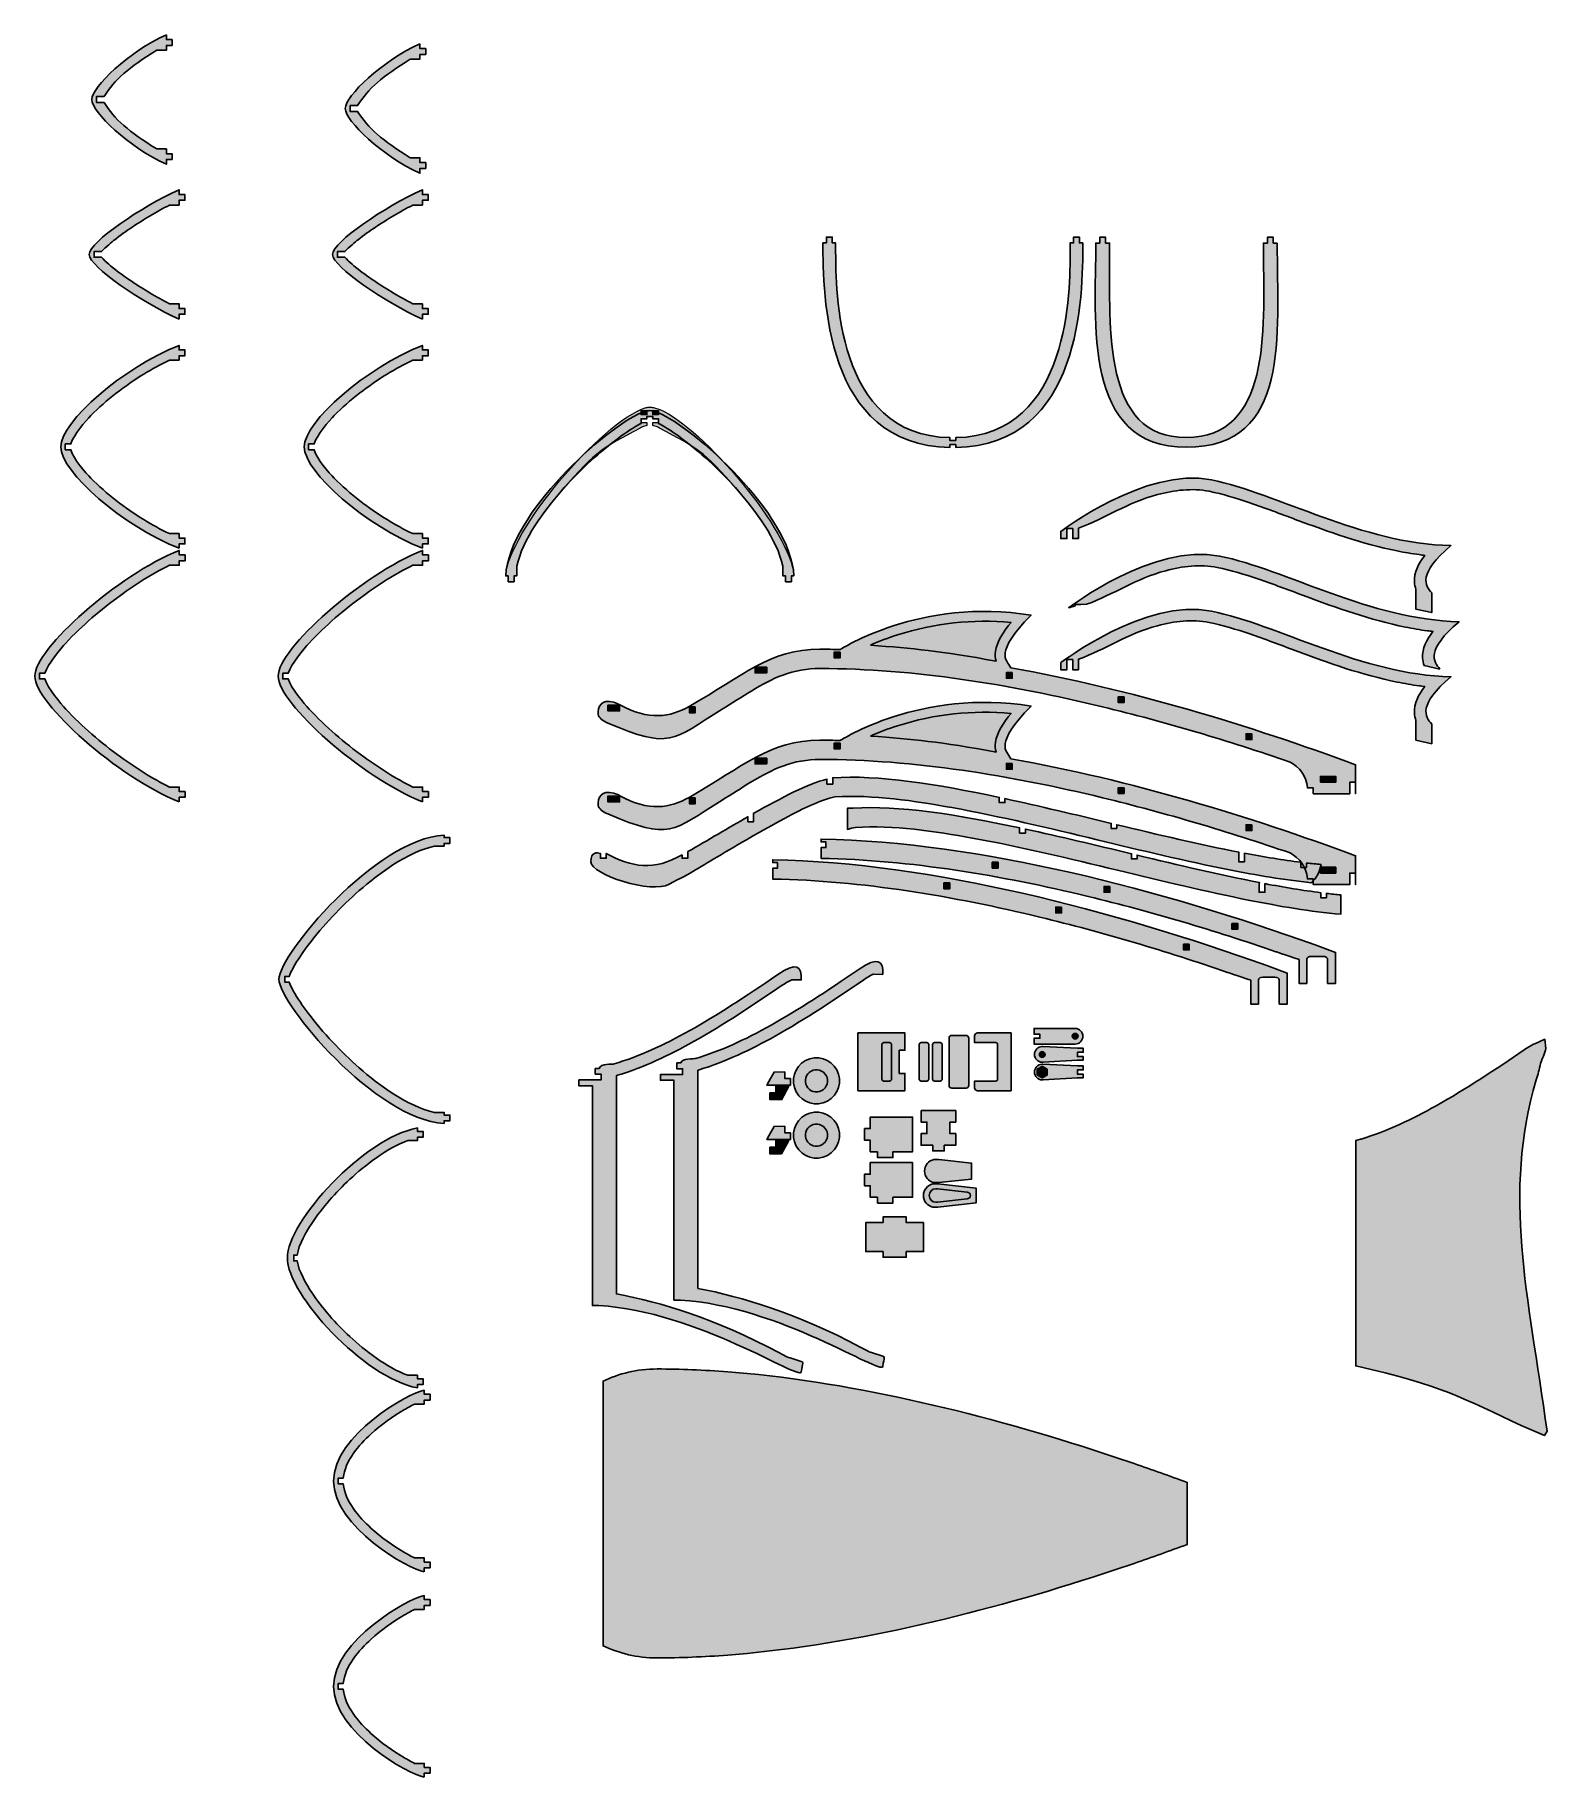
# Model space of a CAD drawing. Header units: millimetres. Extents: x -506 to 280, y -249 to 655.
import ezdxf

# ---------------------------------------------------------------- set-up
doc = ezdxf.new("R2010")
doc.units = ezdxf.units.MM
doc.header["$MEASUREMENT"] = 0
doc.layers.add('Camada 1', color=7, linetype='Continuous')

msp = doc.modelspace()

# ---------------------------------------------------------------- hatches: boundary and pattern name
at = {"layer": 'Camada 1', "true_color": 0xed3237}
h = msp.add_hatch(color=240, dxfattribs=at)
edge = h.paths.add_edge_path()
edge.add_spline(control_points=[(-437.2955, 655.345), (-456.7268, 646.6185), (-476.1203, 628.1905), (-476.0608, 621.757), (-476.1203, 615.3235), (-456.7268, 596.8955), (-437.2955, 588.169), (-437.2955, 588.169), (-437.2955, 590.6531), (-437.2955, 590.6531), (-437.2955, 590.6531), (-434.2955, 590.6531), (-434.2955, 590.6531), (-434.2955, 590.6531), (-434.2955, 593.6531), (-434.2955, 593.6531), (-434.2955, 593.6531), (-437.2955, 593.6531), (-437.2955, 593.6531), (-437.2955, 593.6531), (-437.2955, 596.1372), (-437.2955, 596.1372), (-437.2955, 596.1372), (-442.2955, 596.1372), (-442.2955, 596.1372), (-456.891, 605.1967), (-464.0995, 611.3829), (-469.6633, 620.257), (-469.6633, 620.257), (-473.6032, 620.257), (-473.6032, 620.257), (-473.6032, 620.257), (-473.6032, 623.257), (-473.6032, 623.257), (-473.6032, 623.257), (-469.6633, 623.257), (-469.6633, 623.257), (-464.0995, 632.1311), (-456.891, 638.3173), (-442.2955, 647.3768), (-442.2955, 647.3768), (-437.2955, 647.3768), (-437.2955, 647.3768), (-437.2955, 647.3768), (-437.2955, 649.8609), (-437.2955, 649.8609), (-437.2955, 649.8609), (-434.2955, 649.8609), (-434.2955, 649.8609), (-434.2955, 649.8609), (-434.2955, 652.8609), (-434.2955, 652.8609), (-434.2955, 652.8609), (-437.2955, 652.8609), (-437.2955, 652.8609), (-437.2955, 652.8609), (-437.2955, 655.345), (-437.2955, 655.345)], knot_values=[0, 0, 0, 0, 0.05263158, 0.05263158, 0.05263158, 0.10526316, 0.10526316, 0.10526316, 0.15789474, 0.15789474, 0.15789474, 0.21052632, 0.21052632, 0.21052632, 0.26315789, 0.26315789, 0.26315789, 0.31578947, 0.31578947, 0.31578947, 0.36842105, 0.36842105, 0.36842105, 0.42105263, 0.42105263, 0.42105263, 0.47368421, 0.47368421, 0.47368421, 0.52631579, 0.52631579, 0.52631579, 0.57894737, 0.57894737, 0.57894737, 0.63157895, 0.63157895, 0.63157895, 0.68421053, 0.68421053, 0.68421053, 0.73684211, 0.73684211, 0.73684211, 0.78947368, 0.78947368, 0.78947368, 0.84210526, 0.84210526, 0.84210526, 0.89473684, 0.89473684, 0.89473684, 0.94736842, 0.94736842, 0.94736842, 1, 1, 1, 1], degree=3, periodic=1)
h = msp.add_hatch(color=240, dxfattribs=at)
edge = h.paths.add_edge_path()
edge.add_spline(control_points=[(-305.5877, 650.7038), (-325.019, 641.9773), (-344.4125, 623.5493), (-344.353, 617.1158), (-344.4125, 610.6823), (-325.019, 592.2543), (-305.5877, 583.5278), (-305.5877, 583.5278), (-305.5877, 586.0119), (-305.5877, 586.0119), (-305.5877, 586.0119), (-302.5877, 586.0119), (-302.5877, 586.0119), (-302.5877, 586.0119), (-302.5877, 589.0119), (-302.5877, 589.0119), (-302.5877, 589.0119), (-305.5877, 589.0119), (-305.5877, 589.0119), (-305.5877, 589.0119), (-305.5877, 591.496), (-305.5877, 591.496), (-305.5877, 591.496), (-310.5877, 591.496), (-310.5877, 591.496), (-325.1832, 600.5555), (-332.3917, 606.7417), (-337.9555, 615.6158), (-337.9555, 615.6158), (-341.8954, 615.6158), (-341.8954, 615.6158), (-341.8954, 615.6158), (-341.8954, 618.6158), (-341.8954, 618.6158), (-341.8954, 618.6158), (-337.9555, 618.6158), (-337.9555, 618.6158), (-332.3917, 627.4899), (-325.1832, 633.6761), (-310.5877, 642.7356), (-310.5877, 642.7356), (-305.5877, 642.7356), (-305.5877, 642.7356), (-305.5877, 642.7356), (-305.5877, 645.2197), (-305.5877, 645.2197), (-305.5877, 645.2197), (-302.5877, 645.2197), (-302.5877, 645.2197), (-302.5877, 645.2197), (-302.5877, 648.2197), (-302.5877, 648.2197), (-302.5877, 648.2197), (-305.5877, 648.2197), (-305.5877, 648.2197), (-305.5877, 648.2197), (-305.5877, 650.7038), (-305.5877, 650.7038)], knot_values=[0, 0, 0, 0, 0.05263158, 0.05263158, 0.05263158, 0.10526316, 0.10526316, 0.10526316, 0.15789474, 0.15789474, 0.15789474, 0.21052632, 0.21052632, 0.21052632, 0.26315789, 0.26315789, 0.26315789, 0.31578947, 0.31578947, 0.31578947, 0.36842105, 0.36842105, 0.36842105, 0.42105263, 0.42105263, 0.42105263, 0.47368421, 0.47368421, 0.47368421, 0.52631579, 0.52631579, 0.52631579, 0.57894737, 0.57894737, 0.57894737, 0.63157895, 0.63157895, 0.63157895, 0.68421053, 0.68421053, 0.68421053, 0.73684211, 0.73684211, 0.73684211, 0.78947368, 0.78947368, 0.78947368, 0.84210526, 0.84210526, 0.84210526, 0.89473684, 0.89473684, 0.89473684, 0.94736842, 0.94736842, 0.94736842, 1, 1, 1, 1], degree=3, periodic=1)
h = msp.add_hatch(color=240, dxfattribs=at)
edge = h.paths.add_edge_path()
edge.add_spline(control_points=[(-430.6574, 507.7641), (-450.0887, 516.4906), (-477.3692, 534.9186), (-477.3097, 541.3521), (-477.3692, 547.7856), (-450.0887, 566.2136), (-430.6574, 574.9401), (-430.6574, 574.9401), (-430.6574, 572.456), (-430.6574, 572.456), (-430.6574, 572.456), (-427.6574, 572.456), (-427.6574, 572.456), (-427.6574, 572.456), (-427.6574, 569.456), (-427.6574, 569.456), (-427.6574, 569.456), (-430.6574, 569.456), (-430.6574, 569.456), (-430.6574, 569.456), (-430.6574, 566.9719), (-430.6574, 566.9719), (-430.6574, 566.9719), (-435.6574, 566.9719), (-435.6574, 566.9719), (-439.0666, 565.2132), (-442.4204, 563.3309), (-445.6957, 561.3896), (-451.9974, 557.6544), (-458.3367, 553.5231), (-464.0917, 548.9848), (-465.3678, 547.9785), (-468.8625, 545.1087), (-470.9122, 542.8521), (-470.9122, 542.8521), (-474.8521, 542.8521), (-474.8521, 542.8521), (-474.8521, 542.8521), (-474.8521, 539.8521), (-474.8521, 539.8521), (-474.8521, 539.8521), (-470.9122, 539.8521), (-470.9122, 539.8521), (-468.8625, 537.5955), (-465.3678, 534.7257), (-464.0917, 533.7194), (-458.3367, 529.1811), (-451.9974, 525.0498), (-445.6957, 521.3146), (-442.4204, 519.3733), (-439.0666, 517.491), (-435.6574, 515.7323), (-435.6574, 515.7323), (-430.6574, 515.7323), (-430.6574, 515.7323), (-430.6574, 515.7323), (-430.6574, 513.2482), (-430.6574, 513.2482), (-430.6574, 513.2482), (-427.6574, 513.2482), (-427.6574, 513.2482), (-427.6574, 513.2482), (-427.6574, 510.2482), (-427.6574, 510.2482), (-427.6574, 510.2482), (-430.6574, 510.2482), (-430.6574, 510.2482), (-430.6574, 510.2482), (-430.6574, 507.7641), (-430.6574, 507.7641)], knot_values=[0, 0, 0, 0, 0.04347826, 0.04347826, 0.04347826, 0.08695652, 0.08695652, 0.08695652, 0.13043478, 0.13043478, 0.13043478, 0.17391304, 0.17391304, 0.17391304, 0.2173913, 0.2173913, 0.2173913, 0.26086957, 0.26086957, 0.26086957, 0.30434783, 0.30434783, 0.30434783, 0.34782609, 0.34782609, 0.34782609, 0.39130435, 0.39130435, 0.39130435, 0.43478261, 0.43478261, 0.43478261, 0.47826087, 0.47826087, 0.47826087, 0.52173913, 0.52173913, 0.52173913, 0.56521739, 0.56521739, 0.56521739, 0.60869565, 0.60869565, 0.60869565, 0.65217391, 0.65217391, 0.65217391, 0.69565217, 0.69565217, 0.69565217, 0.73913043, 0.73913043, 0.73913043, 0.7826087, 0.7826087, 0.7826087, 0.82608696, 0.82608696, 0.82608696, 0.86956522, 0.86956522, 0.86956522, 0.91304348, 0.91304348, 0.91304348, 0.95652174, 0.95652174, 0.95652174, 1, 1, 1, 1], degree=3, periodic=1)
h = msp.add_hatch(color=240, dxfattribs=at)
edge = h.paths.add_edge_path()
edge.add_spline(control_points=[(-304.267, 507.7641), (-323.6983, 516.4906), (-350.9788, 534.9186), (-350.9193, 541.3521), (-350.9788, 547.7856), (-323.6983, 566.2136), (-304.267, 574.9401), (-304.267, 574.9401), (-304.267, 572.456), (-304.267, 572.456), (-304.267, 572.456), (-301.267, 572.456), (-301.267, 572.456), (-301.267, 572.456), (-301.267, 569.456), (-301.267, 569.456), (-301.267, 569.456), (-304.267, 569.456), (-304.267, 569.456), (-304.267, 569.456), (-304.267, 566.9719), (-304.267, 566.9719), (-304.267, 566.9719), (-309.267, 566.9719), (-309.267, 566.9719), (-312.6762, 565.2132), (-316.03, 563.3309), (-319.3053, 561.3896), (-325.607, 557.6544), (-331.9463, 553.5231), (-337.7013, 548.9848), (-338.9774, 547.9785), (-342.4721, 545.1087), (-344.5218, 542.8521), (-344.5218, 542.8521), (-348.4617, 542.8521), (-348.4617, 542.8521), (-348.4617, 542.8521), (-348.4617, 539.8521), (-348.4617, 539.8521), (-348.4617, 539.8521), (-344.5218, 539.8521), (-344.5218, 539.8521), (-342.4721, 537.5955), (-338.9774, 534.7257), (-337.7013, 533.7194), (-331.9463, 529.1811), (-325.607, 525.0498), (-319.3053, 521.3146), (-316.03, 519.3733), (-312.6762, 517.491), (-309.267, 515.7323), (-309.267, 515.7323), (-304.267, 515.7323), (-304.267, 515.7323), (-304.267, 515.7323), (-304.267, 513.2482), (-304.267, 513.2482), (-304.267, 513.2482), (-301.267, 513.2482), (-301.267, 513.2482), (-301.267, 513.2482), (-301.267, 510.2482), (-301.267, 510.2482), (-301.267, 510.2482), (-304.267, 510.2482), (-304.267, 510.2482), (-304.267, 510.2482), (-304.267, 507.7641), (-304.267, 507.7641)], knot_values=[0, 0, 0, 0, 0.04347826, 0.04347826, 0.04347826, 0.08695652, 0.08695652, 0.08695652, 0.13043478, 0.13043478, 0.13043478, 0.17391304, 0.17391304, 0.17391304, 0.2173913, 0.2173913, 0.2173913, 0.26086957, 0.26086957, 0.26086957, 0.30434783, 0.30434783, 0.30434783, 0.34782609, 0.34782609, 0.34782609, 0.39130435, 0.39130435, 0.39130435, 0.43478261, 0.43478261, 0.43478261, 0.47826087, 0.47826087, 0.47826087, 0.52173913, 0.52173913, 0.52173913, 0.56521739, 0.56521739, 0.56521739, 0.60869565, 0.60869565, 0.60869565, 0.65217391, 0.65217391, 0.65217391, 0.69565217, 0.69565217, 0.69565217, 0.73913043, 0.73913043, 0.73913043, 0.7826087, 0.7826087, 0.7826087, 0.82608696, 0.82608696, 0.82608696, 0.86956522, 0.86956522, 0.86956522, 0.91304348, 0.91304348, 0.91304348, 0.95652174, 0.95652174, 0.95652174, 1, 1, 1, 1], degree=3, periodic=1)
h = msp.add_hatch(color=240, dxfattribs=at)
edge = h.paths.add_edge_path()
edge.add_spline(control_points=[(38.7283, 547.3254), (38.7283, 520.0966), (38.178, 442.1145), (-27.2663, 441.1428), (-27.2663, 441.1428), (-27.2663, 442.0464), (-27.2663, 442.0464), (-27.2663, 442.0464), (-27.2663, 442.6199), (-27.2663, 442.6199), (-27.2663, 442.6199), (-30.2663, 442.6199), (-30.2663, 442.6199), (-30.2663, 442.6199), (-30.2663, 442.0464), (-30.2663, 442.0464), (-30.2663, 442.0464), (-30.2663, 441.1429), (-30.2663, 441.1429), (-95.7106, 442.1199), (-96.2609, 520.4467), (-96.2609, 547.3254), (-96.2609, 547.3254), (-94.4649, 547.3254), (-94.4649, 547.3254), (-94.4649, 547.3254), (-94.4649, 550.3254), (-94.4649, 550.3254), (-94.4649, 550.3254), (-91.4649, 550.3254), (-91.4649, 550.3254), (-91.4649, 550.3254), (-91.4649, 547.3254), (-91.4649, 547.3254), (-91.4649, 547.3254), (-89.6689, 547.3254), (-89.6689, 547.3254), (-89.6689, 547.3254), (-89.6689, 542.3254), (-89.6689, 542.3254), (-89.3665, 523.8224), (-90.2639, 447.2607), (-30.2663, 446.226), (-30.2663, 446.226), (-30.2663, 445.1471), (-30.2663, 445.1471), (-30.2663, 445.1471), (-30.2663, 444.7017), (-30.2663, 444.7017), (-30.2663, 444.7017), (-27.2663, 444.7017), (-27.2663, 444.7017), (-27.2663, 444.7017), (-27.2663, 445.1471), (-27.2663, 445.1471), (-27.2663, 445.1471), (-27.2663, 446.2263), (-27.2663, 446.2263), (32.7373, 447.2755), (32.1949, 524.7159), (32.1363, 542.3254), (32.1363, 542.3254), (32.1363, 547.3254), (32.1363, 547.3254), (32.1363, 547.3254), (33.9323, 547.3254), (33.9323, 547.3254), (33.9323, 547.3254), (33.9323, 550.3254), (33.9323, 550.3254), (33.9323, 550.3254), (36.9323, 550.3254), (36.9323, 550.3254), (36.9323, 550.3254), (36.9323, 547.3254), (36.9323, 547.3254), (36.9323, 547.3254), (38.7283, 547.3254), (38.7283, 547.3254)], knot_values=[0, 0, 0, 0, 0.03846154, 0.03846154, 0.03846154, 0.07692308, 0.07692308, 0.07692308, 0.11538462, 0.11538462, 0.11538462, 0.15384615, 0.15384615, 0.15384615, 0.19230769, 0.19230769, 0.19230769, 0.23076923, 0.23076923, 0.23076923, 0.26923077, 0.26923077, 0.26923077, 0.30769231, 0.30769231, 0.30769231, 0.34615385, 0.34615385, 0.34615385, 0.38461538, 0.38461538, 0.38461538, 0.42307692, 0.42307692, 0.42307692, 0.46153846, 0.46153846, 0.46153846, 0.5, 0.5, 0.5, 0.53846154, 0.53846154, 0.53846154, 0.57692308, 0.57692308, 0.57692308, 0.61538462, 0.61538462, 0.61538462, 0.65384615, 0.65384615, 0.65384615, 0.69230769, 0.69230769, 0.69230769, 0.73076923, 0.73076923, 0.73076923, 0.76923077, 0.76923077, 0.76923077, 0.80769231, 0.80769231, 0.80769231, 0.84615385, 0.84615385, 0.84615385, 0.88461538, 0.88461538, 0.88461538, 0.92307692, 0.92307692, 0.92307692, 0.96153846, 0.96153846, 0.96153846, 1, 1, 1, 1], degree=3, periodic=1)
h = msp.add_hatch(color=240, dxfattribs=at)
edge = h.paths.add_edge_path()
edge.add_spline(control_points=[(139.714, 547.2323), (139.714, 499.6047), (146.9268, 441.2359), (92.5893, 441.2359), (38.2518, 441.2359), (45.4646, 506.5988), (45.4646, 547.2323), (45.4646, 547.2323), (47.5514, 547.2323), (47.5514, 547.2323), (47.5514, 547.2323), (47.5514, 550.2323), (47.5514, 550.2323), (47.5514, 550.2323), (50.5514, 550.2323), (50.5514, 550.2323), (50.5514, 550.2323), (50.5514, 547.2323), (50.5514, 547.2323), (50.5514, 547.2323), (52.6383, 547.2323), (52.6383, 547.2323), (52.6383, 547.2323), (52.6383, 542.2323), (52.6383, 542.2323), (52.8218, 502.9186), (48.8476, 446.1793), (92.4844, 446.3176), (136.1212, 446.4559), (132.9889, 500.8423), (132.5403, 542.2323), (132.5403, 542.2323), (132.5403, 547.2323), (132.5403, 547.2323), (132.5403, 547.2323), (134.6271, 547.2323), (134.6271, 547.2323), (134.6271, 547.2323), (134.6271, 550.2323), (134.6271, 550.2323), (134.6271, 550.2323), (137.6271, 550.2323), (137.6271, 550.2323), (137.6271, 550.2323), (137.6271, 547.2323), (137.6271, 547.2323), (137.6271, 547.2323), (139.714, 547.2323), (139.714, 547.2323)], knot_values=[0, 0, 0, 0, 0.0625, 0.0625, 0.0625, 0.125, 0.125, 0.125, 0.1875, 0.1875, 0.1875, 0.25, 0.25, 0.25, 0.3125, 0.3125, 0.3125, 0.375, 0.375, 0.375, 0.4375, 0.4375, 0.4375, 0.5, 0.5, 0.5, 0.5625, 0.5625, 0.5625, 0.625, 0.625, 0.625, 0.6875, 0.6875, 0.6875, 0.75, 0.75, 0.75, 0.8125, 0.8125, 0.8125, 0.875, 0.875, 0.875, 0.9375, 0.9375, 0.9375, 1, 1, 1, 1], degree=3, periodic=1)
h = msp.add_hatch(color=240, dxfattribs=at)
edge = h.paths.add_edge_path()
edge.add_spline(control_points=[(-430.675, 388.78), (-459.9563, 400.3355), (-492.0606, 428.2953), (-492.0606, 441.4382), (-492.0606, 454.5811), (-459.9563, 482.5409), (-430.675, 494.0964), (-430.675, 494.0964), (-430.675, 491.785), (-430.675, 491.785), (-430.675, 491.785), (-427.675, 491.785), (-427.675, 491.785), (-427.675, 491.785), (-427.675, 488.785), (-427.675, 488.785), (-427.675, 488.785), (-430.675, 488.785), (-430.675, 488.785), (-430.675, 488.785), (-430.675, 486.4736), (-430.675, 486.4736), (-430.675, 486.4736), (-435.675, 486.4736), (-435.675, 486.4736), (-440.2584, 484.3012), (-444.7212, 481.8323), (-449.0135, 479.1941), (-458.7099, 473.2344), (-468.4904, 465.848), (-476.4437, 457.6832), (-479.1819, 454.8722), (-485.5933, 447.7355), (-486.8454, 442.9382), (-486.8454, 442.9382), (-489.8248, 442.9382), (-489.8248, 442.9382), (-489.8248, 442.9382), (-489.8248, 439.9382), (-489.8248, 439.9382), (-489.8248, 439.9382), (-486.8454, 439.9382), (-486.8454, 439.9382), (-485.5933, 435.1409), (-479.1819, 428.0042), (-476.4437, 425.1932), (-468.4904, 417.0284), (-458.7099, 409.642), (-449.0135, 403.6823), (-444.7212, 401.0441), (-440.2584, 398.5752), (-435.675, 396.4028), (-435.675, 396.4028), (-430.675, 396.4028), (-430.675, 396.4028), (-430.675, 396.4028), (-430.675, 394.0914), (-430.675, 394.0914), (-430.675, 394.0914), (-427.675, 394.0914), (-427.675, 394.0914), (-427.675, 394.0914), (-427.675, 391.0914), (-427.675, 391.0914), (-427.675, 391.0914), (-430.675, 391.0914), (-430.675, 391.0914), (-430.675, 391.0914), (-430.675, 388.78), (-430.675, 388.78)], knot_values=[0, 0, 0, 0, 0.04347826, 0.04347826, 0.04347826, 0.08695652, 0.08695652, 0.08695652, 0.13043478, 0.13043478, 0.13043478, 0.17391304, 0.17391304, 0.17391304, 0.2173913, 0.2173913, 0.2173913, 0.26086957, 0.26086957, 0.26086957, 0.30434783, 0.30434783, 0.30434783, 0.34782609, 0.34782609, 0.34782609, 0.39130435, 0.39130435, 0.39130435, 0.43478261, 0.43478261, 0.43478261, 0.47826087, 0.47826087, 0.47826087, 0.52173913, 0.52173913, 0.52173913, 0.56521739, 0.56521739, 0.56521739, 0.60869565, 0.60869565, 0.60869565, 0.65217391, 0.65217391, 0.65217391, 0.69565217, 0.69565217, 0.69565217, 0.73913043, 0.73913043, 0.73913043, 0.7826087, 0.7826087, 0.7826087, 0.82608696, 0.82608696, 0.82608696, 0.86956522, 0.86956522, 0.86956522, 0.91304348, 0.91304348, 0.91304348, 0.95652174, 0.95652174, 0.95652174, 1, 1, 1, 1], degree=3, periodic=1)
h = msp.add_hatch(color=240, dxfattribs=at)
edge = h.paths.add_edge_path()
edge.add_spline(control_points=[(-304.2846, 388.78), (-333.5659, 400.3355), (-365.6702, 428.2953), (-365.6702, 441.4382), (-365.6702, 454.5811), (-333.5659, 482.5409), (-304.2846, 494.0964), (-304.2846, 494.0964), (-304.2846, 491.785), (-304.2846, 491.785), (-304.2846, 491.785), (-301.2846, 491.785), (-301.2846, 491.785), (-301.2846, 491.785), (-301.2846, 488.785), (-301.2846, 488.785), (-301.2846, 488.785), (-304.2846, 488.785), (-304.2846, 488.785), (-304.2846, 488.785), (-304.2846, 486.4736), (-304.2846, 486.4736), (-304.2846, 486.4736), (-309.2846, 486.4736), (-309.2846, 486.4736), (-313.868, 484.3012), (-318.3308, 481.8323), (-322.6231, 479.1941), (-332.3195, 473.2344), (-342.1, 465.848), (-350.0533, 457.6832), (-352.7915, 454.8722), (-359.2029, 447.7355), (-360.455, 442.9382), (-360.455, 442.9382), (-363.4344, 442.9382), (-363.4344, 442.9382), (-363.4344, 442.9382), (-363.4344, 439.9382), (-363.4344, 439.9382), (-363.4344, 439.9382), (-360.455, 439.9382), (-360.455, 439.9382), (-359.2029, 435.1409), (-352.7915, 428.0042), (-350.0533, 425.1932), (-342.1, 417.0284), (-332.3195, 409.642), (-322.6231, 403.6823), (-318.3308, 401.0441), (-313.868, 398.5752), (-309.2846, 396.4028), (-309.2846, 396.4028), (-304.2846, 396.4028), (-304.2846, 396.4028), (-304.2846, 396.4028), (-304.2846, 394.0914), (-304.2846, 394.0914), (-304.2846, 394.0914), (-301.2846, 394.0914), (-301.2846, 394.0914), (-301.2846, 394.0914), (-301.2846, 391.0914), (-301.2846, 391.0914), (-301.2846, 391.0914), (-304.2846, 391.0914), (-304.2846, 391.0914), (-304.2846, 391.0914), (-304.2846, 388.78), (-304.2846, 388.78)], knot_values=[0, 0, 0, 0, 0.04347826, 0.04347826, 0.04347826, 0.08695652, 0.08695652, 0.08695652, 0.13043478, 0.13043478, 0.13043478, 0.17391304, 0.17391304, 0.17391304, 0.2173913, 0.2173913, 0.2173913, 0.26086957, 0.26086957, 0.26086957, 0.30434783, 0.30434783, 0.30434783, 0.34782609, 0.34782609, 0.34782609, 0.39130435, 0.39130435, 0.39130435, 0.43478261, 0.43478261, 0.43478261, 0.47826087, 0.47826087, 0.47826087, 0.52173913, 0.52173913, 0.52173913, 0.56521739, 0.56521739, 0.56521739, 0.60869565, 0.60869565, 0.60869565, 0.65217391, 0.65217391, 0.65217391, 0.69565217, 0.69565217, 0.69565217, 0.73913043, 0.73913043, 0.73913043, 0.7826087, 0.7826087, 0.7826087, 0.82608696, 0.82608696, 0.82608696, 0.86956522, 0.86956522, 0.86956522, 0.91304348, 0.91304348, 0.91304348, 0.95652174, 0.95652174, 0.95652174, 1, 1, 1, 1], degree=3, periodic=1)
h = msp.add_hatch(color=240, dxfattribs=at)
edge = h.paths.add_edge_path()
edge.add_spline(control_points=[(-111.2969, 374.4419), (-112.6778, 397.2117), (-158.6592, 451.5025), (-180.9613, 460.7849), (-180.9613, 460.7849), (-181.027, 460.8123), (-181.027, 460.8123), (-181.027, 460.8123), (-184.1877, 461.8514), (-184.1877, 461.8514), (-184.1877, 461.8514), (-184.2835, 461.872), (-184.2835, 461.872), (-184.9007, 462.0047), (-185.5396, 462.0986), (-186.1719, 462.0986), (-186.8046, 462.0986), (-187.4442, 462.0043), (-188.0617, 461.8716), (-188.0617, 461.8716), (-188.1578, 461.8509), (-188.1578, 461.8509), (-211.978, 454.0183), (-259.6628, 397.2645), (-261.0469, 374.4419), (-261.0469, 374.4419), (-259.67, 374.4419), (-259.67, 374.4419), (-259.67, 374.4419), (-259.67, 371.4419), (-259.67, 371.4419), (-259.67, 371.4419), (-256.67, 371.4419), (-256.67, 371.4419), (-256.67, 371.4419), (-256.67, 374.4419), (-256.67, 374.4419), (-256.67, 374.4419), (-255.293, 374.4419), (-255.293, 374.4419), (-255.293, 374.4419), (-255.293, 379.4419), (-255.293, 379.4419), (-252.1957, 393.4547), (-240.8994, 408.5739), (-232.1978, 418.4843), (-212.4586, 440.9656), (-211.5889, 440.0392), (-191.2319, 451.1895), (-190.8233, 451.4133), (-190.4091, 451.629), (-189.9927, 451.8383), (-189.9927, 451.8383), (-187.6728, 452.5177), (-187.6728, 452.5177), (-187.6728, 452.5177), (-187.6728, 454.1516), (-187.6728, 454.1516), (-187.6728, 454.1516), (-190.6728, 454.1516), (-190.6728, 454.1516), (-190.6728, 454.1516), (-190.6728, 456.0046), (-190.6728, 456.0046), (-190.6728, 456.0046), (-190.0049, 456.0046), (-190.0049, 456.0046), (-190.0049, 456.0046), (-187.6728, 456.0046), (-187.6728, 456.0046), (-187.6728, 456.0046), (-187.6728, 457.2471), (-187.6728, 457.2471), (-187.6728, 457.2471), (-184.6728, 457.2471), (-184.6728, 457.2471), (-184.6728, 457.2471), (-184.6728, 456.0046), (-184.6728, 456.0046), (-184.6728, 456.0046), (-182.3407, 456.0046), (-182.3407, 456.0046), (-182.3407, 456.0046), (-181.6728, 456.0046), (-181.6728, 456.0046), (-181.6728, 456.0046), (-181.6728, 454.1516), (-181.6728, 454.1516), (-181.6728, 454.1516), (-184.6728, 454.1516), (-184.6728, 454.1516), (-184.6728, 454.1516), (-184.6728, 452.5178), (-184.6728, 452.5178), (-184.6728, 452.5178), (-182.3527, 451.8391), (-182.3527, 451.8391), (-181.9358, 451.6295), (-181.521, 451.4135), (-181.1119, 451.1895), (-160.8166, 440.0738), (-159.6981, 440.7525), (-140.146, 418.4843), (-131.4444, 408.5739), (-120.1481, 393.4547), (-117.0508, 379.4419), (-117.0508, 379.4419), (-117.0508, 374.4419), (-117.0508, 374.4419), (-117.0508, 374.4419), (-115.6739, 374.4419), (-115.6739, 374.4419), (-115.6739, 374.4419), (-115.6739, 371.4419), (-115.6739, 371.4419), (-115.6739, 371.4419), (-112.6739, 371.4419), (-112.6739, 371.4419), (-112.6739, 371.4419), (-112.6739, 374.4419), (-112.6739, 374.4419), (-112.6739, 374.4419), (-111.2969, 374.4419), (-111.2969, 374.4419)], knot_values=[0, 0, 0, 0, 0.02439024, 0.02439024, 0.02439024, 0.04878049, 0.04878049, 0.04878049, 0.07317073, 0.07317073, 0.07317073, 0.09756098, 0.09756098, 0.09756098, 0.12195122, 0.12195122, 0.12195122, 0.14634146, 0.14634146, 0.14634146, 0.17073171, 0.17073171, 0.17073171, 0.19512195, 0.19512195, 0.19512195, 0.2195122, 0.2195122, 0.2195122, 0.24390244, 0.24390244, 0.24390244, 0.26829268, 0.26829268, 0.26829268, 0.29268293, 0.29268293, 0.29268293, 0.31707317, 0.31707317, 0.31707317, 0.34146341, 0.34146341, 0.34146341, 0.36585366, 0.36585366, 0.36585366, 0.3902439, 0.3902439, 0.3902439, 0.41463415, 0.41463415, 0.41463415, 0.43902439, 0.43902439, 0.43902439, 0.46341463, 0.46341463, 0.46341463, 0.48780488, 0.48780488, 0.48780488, 0.51219512, 0.51219512, 0.51219512, 0.53658537, 0.53658537, 0.53658537, 0.56097561, 0.56097561, 0.56097561, 0.58536585, 0.58536585, 0.58536585, 0.6097561, 0.6097561, 0.6097561, 0.63414634, 0.63414634, 0.63414634, 0.65853659, 0.65853659, 0.65853659, 0.68292683, 0.68292683, 0.68292683, 0.70731707, 0.70731707, 0.70731707, 0.73170732, 0.73170732, 0.73170732, 0.75609756, 0.75609756, 0.75609756, 0.7804878, 0.7804878, 0.7804878, 0.80487805, 0.80487805, 0.80487805, 0.82926829, 0.82926829, 0.82926829, 0.85365854, 0.85365854, 0.85365854, 0.87804878, 0.87804878, 0.87804878, 0.90243902, 0.90243902, 0.90243902, 0.92682927, 0.92682927, 0.92682927, 0.95121951, 0.95121951, 0.95121951, 0.97560976, 0.97560976, 0.97560976, 1, 1, 1, 1], degree=3, periodic=1)
h = msp.add_hatch(color=240, dxfattribs=at)
edge = h.paths.add_edge_path()
edge.add_spline(control_points=[(-111.2969, 374.4419), (-113.2722, 407.0127), (-163.149, 451.3654), (-181.6728, 459.0756), (-181.6728, 459.0756), (-181.6728, 458.2086), (-181.6728, 458.2086), (-181.6728, 458.2086), (-182.3407, 458.2086), (-182.3407, 458.2086), (-182.3407, 458.2086), (-184.6728, 458.2086), (-184.6728, 458.2086), (-184.6728, 458.2086), (-184.6728, 460.0619), (-184.6728, 460.0619), (-185.2252, 460.1807), (-185.7299, 460.2471), (-186.1719, 460.2471), (-186.6144, 460.2471), (-187.1199, 460.1802), (-187.6728, 460.0614), (-187.6728, 460.0614), (-187.6728, 458.2086), (-187.6728, 458.2086), (-187.6728, 458.2086), (-190.0049, 458.2086), (-190.0049, 458.2086), (-190.0049, 458.2086), (-190.6728, 458.2086), (-190.6728, 458.2086), (-190.6728, 458.2086), (-190.6728, 459.0749), (-190.6728, 459.0749), (-209.1976, 451.3633), (-259.0716, 407.0116), (-261.0469, 374.4419), (-261.0469, 374.4419), (-259.67, 374.4419), (-259.67, 374.4419), (-259.67, 374.4419), (-259.67, 371.4419), (-259.67, 371.4419), (-259.67, 371.4419), (-256.67, 371.4419), (-256.67, 371.4419), (-256.67, 371.4419), (-256.67, 374.4419), (-256.67, 374.4419), (-256.67, 374.4419), (-255.293, 374.4419), (-255.293, 374.4419), (-255.293, 374.4419), (-255.293, 379.4419), (-255.293, 379.4419), (-252.1957, 393.4547), (-240.8994, 408.5739), (-232.1978, 418.4843), (-223.78, 428.0715), (-214.0346, 437.2785), (-203.8611, 444.9904), (-200.161, 447.7952), (-196.1977, 450.5807), (-192.1213, 452.8134), (-191.7904, 452.9947), (-191.2736, 453.2688), (-190.6728, 453.5684), (-190.6728, 453.5684), (-190.6728, 456.0046), (-190.6728, 456.0046), (-190.6728, 456.0046), (-190.0049, 456.0046), (-190.0049, 456.0046), (-190.0049, 456.0046), (-187.6728, 456.0046), (-187.6728, 456.0046), (-187.6728, 456.0046), (-187.6728, 457.2471), (-187.6728, 457.2471), (-187.6728, 457.2471), (-184.6728, 457.2471), (-184.6728, 457.2471), (-184.6728, 457.2471), (-184.6728, 456.0046), (-184.6728, 456.0046), (-184.6728, 456.0046), (-182.3407, 456.0046), (-182.3407, 456.0046), (-182.3407, 456.0046), (-181.6728, 456.0046), (-181.6728, 456.0046), (-181.6728, 456.0046), (-181.6728, 453.5693), (-181.6728, 453.5693), (-181.0713, 453.2693), (-180.5538, 452.9948), (-180.2225, 452.8134), (-176.1461, 450.5807), (-172.1828, 447.7952), (-168.4827, 444.9904), (-158.3092, 437.2785), (-148.5638, 428.0715), (-140.146, 418.4843), (-131.4444, 408.5739), (-120.1481, 393.4547), (-117.0508, 379.4419), (-117.0508, 379.4419), (-117.0508, 374.4419), (-117.0508, 374.4419), (-117.0508, 374.4419), (-115.6739, 374.4419), (-115.6739, 374.4419), (-115.6739, 374.4419), (-115.6739, 371.4419), (-115.6739, 371.4419), (-115.6739, 371.4419), (-112.6739, 371.4419), (-112.6739, 371.4419), (-112.6739, 371.4419), (-112.6739, 374.4419), (-112.6739, 374.4419), (-112.6739, 374.4419), (-111.2969, 374.4419), (-111.2969, 374.4419)], knot_values=[0, 0, 0, 0, 0.02439024, 0.02439024, 0.02439024, 0.04878049, 0.04878049, 0.04878049, 0.07317073, 0.07317073, 0.07317073, 0.09756098, 0.09756098, 0.09756098, 0.12195122, 0.12195122, 0.12195122, 0.14634146, 0.14634146, 0.14634146, 0.17073171, 0.17073171, 0.17073171, 0.19512195, 0.19512195, 0.19512195, 0.2195122, 0.2195122, 0.2195122, 0.24390244, 0.24390244, 0.24390244, 0.26829268, 0.26829268, 0.26829268, 0.29268293, 0.29268293, 0.29268293, 0.31707317, 0.31707317, 0.31707317, 0.34146341, 0.34146341, 0.34146341, 0.36585366, 0.36585366, 0.36585366, 0.3902439, 0.3902439, 0.3902439, 0.41463415, 0.41463415, 0.41463415, 0.43902439, 0.43902439, 0.43902439, 0.46341463, 0.46341463, 0.46341463, 0.48780488, 0.48780488, 0.48780488, 0.51219512, 0.51219512, 0.51219512, 0.53658537, 0.53658537, 0.53658537, 0.56097561, 0.56097561, 0.56097561, 0.58536585, 0.58536585, 0.58536585, 0.6097561, 0.6097561, 0.6097561, 0.63414634, 0.63414634, 0.63414634, 0.65853659, 0.65853659, 0.65853659, 0.68292683, 0.68292683, 0.68292683, 0.70731707, 0.70731707, 0.70731707, 0.73170732, 0.73170732, 0.73170732, 0.75609756, 0.75609756, 0.75609756, 0.7804878, 0.7804878, 0.7804878, 0.80487805, 0.80487805, 0.80487805, 0.82926829, 0.82926829, 0.82926829, 0.85365854, 0.85365854, 0.85365854, 0.87804878, 0.87804878, 0.87804878, 0.90243902, 0.90243902, 0.90243902, 0.92682927, 0.92682927, 0.92682927, 0.95121951, 0.95121951, 0.95121951, 0.97560976, 0.97560976, 0.97560976, 1, 1, 1, 1], degree=3, periodic=1)
h = msp.add_hatch(color=240, dxfattribs=at)
edge = h.paths.add_edge_path()
edge.add_spline(control_points=[(-190.6728, 458.2086), (-190.6728, 458.2086), (-187.6728, 458.2086), (-187.6728, 458.2086), (-187.6728, 458.2086), (-187.6728, 460.3179), (-187.6728, 460.3179), (-187.6728, 460.3179), (-190.6728, 460.3179), (-190.6728, 460.3179), (-190.6728, 460.3179), (-190.6728, 458.2086), (-190.6728, 458.2086)], knot_values=[0, 0, 0, 0, 0.25, 0.25, 0.25, 0.5, 0.5, 0.5, 0.75, 0.75, 0.75, 1, 1, 1, 1], degree=3, periodic=1)
h = msp.add_hatch(color=240, dxfattribs=at)
edge = h.paths.add_edge_path()
edge.add_spline(control_points=[(-184.6728, 458.2086), (-184.6728, 458.2086), (-181.6728, 458.2086), (-181.6728, 458.2086), (-181.6728, 458.2086), (-181.6728, 460.3179), (-181.6728, 460.3179), (-181.6728, 460.3179), (-184.6728, 460.3179), (-184.6728, 460.3179), (-184.6728, 460.3179), (-184.6728, 458.2086), (-184.6728, 458.2086)], knot_values=[0, 0, 0, 0, 0.25, 0.25, 0.25, 0.5, 0.5, 0.5, 0.75, 0.75, 0.75, 1, 1, 1, 1], degree=3, periodic=1)
h = msp.add_hatch(color=240, dxfattribs=at)
edge = h.paths.add_edge_path()
edge.add_spline(control_points=[(219.9774, 365.5914), (219.9774, 365.5914), (219.9786, 365.5907), (219.9786, 365.5907), (216.4818, 369.529), (212.5059, 375.3846), (229.9003, 390.2114), (183.9587, 391.0546), (139.8152, 417.3257), (105.502, 424.271), (71.1888, 431.2163), (27.2846, 397.5066), (27.2846, 397.5066), (27.2846, 397.5066), (27.2884, 393.7847), (27.2884, 393.7847), (27.2884, 393.7847), (30.4635, 393.7847), (30.4635, 393.7847), (30.4635, 393.7847), (30.4635, 399.0532), (30.4635, 399.0532), (30.4635, 399.0532), (33.4635, 399.0532), (33.4635, 399.0532), (33.4635, 399.0532), (33.4635, 393.7847), (33.4635, 393.7847), (33.4635, 393.7847), (36.4375, 393.7839), (36.4375, 393.7839), (36.4375, 393.7839), (36.4635, 399.2235), (36.4635, 399.2235), (50.6879, 404.4823), (61.7362, 412.4604), (77.586, 416.6746), (86.142, 418.9496), (95.5489, 420.1514), (104.3094, 418.3782), (111.4447, 416.934), (118.5081, 414.751), (125.3949, 412.408), (133.3384, 409.7056), (141.1925, 406.7196), (149.0544, 403.7896), (166.3852, 397.3303), (183.8493, 391.0672), (202.0215, 387.3959), (205.7904, 386.6344), (209.5826, 385.9866), (213.3937, 385.4762), (214.3757, 385.3447), (215.359, 385.2224), (216.3433, 385.1096), (213.0731, 380.9414), (210.6723, 376.2298), (210.9474, 371.3619), (211.0255, 369.9792), (211.3052, 368.6807), (211.7577, 367.4502), (211.7577, 367.4502), (211.7729, 357.1778), (211.7729, 357.1778), (211.7729, 357.1778), (219.9786, 355.3639), (219.9786, 355.3639), (219.9786, 355.3639), (219.9786, 365.5907), (219.9786, 365.5907), (219.9786, 365.5907), (219.9777, 365.5913), (219.9777, 365.5913), (219.9777, 365.5913), (219.9774, 365.5914), (219.9774, 365.5914)], knot_values=[0, 0, 0, 0, 0.04, 0.04, 0.04, 0.08, 0.08, 0.08, 0.12, 0.12, 0.12, 0.16, 0.16, 0.16, 0.2, 0.2, 0.2, 0.24, 0.24, 0.24, 0.28, 0.28, 0.28, 0.32, 0.32, 0.32, 0.36, 0.36, 0.36, 0.4, 0.4, 0.4, 0.44, 0.44, 0.44, 0.48, 0.48, 0.48, 0.52, 0.52, 0.52, 0.56, 0.56, 0.56, 0.6, 0.6, 0.6, 0.64, 0.64, 0.64, 0.68, 0.68, 0.68, 0.72, 0.72, 0.72, 0.76, 0.76, 0.76, 0.8, 0.8, 0.8, 0.84, 0.84, 0.84, 0.88, 0.88, 0.88, 0.92, 0.92, 0.92, 0.96, 0.96, 0.96, 1, 1, 1, 1], degree=3, periodic=1)
h = msp.add_hatch(color=240, dxfattribs=at)
edge = h.paths.add_edge_path()
edge.add_spline(control_points=[(224.2296, 326.0694), (220.7328, 330.0077), (216.7569, 335.8633), (234.1513, 350.6901), (188.2097, 351.5333), (144.0662, 377.8044), (109.753, 384.7497), (75.4398, 391.695), (31.5356, 357.9853), (31.5356, 357.9853), (31.5356, 357.9853), (31.4286, 357.947), (31.4286, 357.947), (31.4286, 357.947), (34.7145, 358.8992), (34.7145, 358.8992), (34.7145, 358.8992), (34.7145, 359.5319), (34.7145, 359.5319), (34.7145, 359.5319), (37.7145, 359.5319), (37.7145, 359.5319), (37.7145, 359.5319), (37.7145, 359.5319), (37.7145, 359.5319), (37.7145, 359.5319), (40.7145, 359.7022), (40.7145, 359.7022), (40.7145, 359.7022), (40.7145, 359.7022), (40.7145, 359.7022), (54.9389, 364.961), (65.9872, 372.9391), (81.837, 377.1533), (90.393, 379.4283), (99.7999, 380.6301), (108.5604, 378.8569), (115.6957, 377.4127), (122.7591, 375.2297), (129.6459, 372.8867), (137.5894, 370.1843), (145.4435, 367.1983), (153.3054, 364.2683), (170.6362, 357.809), (188.1003, 351.5459), (206.2725, 347.8746), (210.0414, 347.1131), (213.8336, 346.4653), (217.6447, 345.9549), (218.6267, 345.8234), (219.61, 345.7011), (220.5943, 345.5883), (217.3241, 341.4201), (214.9233, 336.7085), (215.1984, 331.8406), (215.2765, 330.4579), (215.5562, 329.1594), (216.0087, 327.9289), (216.0087, 327.9289), (224.2296, 326.0694), (224.2296, 326.0694)], knot_values=[0, 0, 0, 0, 0.05, 0.05, 0.05, 0.1, 0.1, 0.1, 0.15, 0.15, 0.15, 0.2, 0.2, 0.2, 0.25, 0.25, 0.25, 0.3, 0.3, 0.3, 0.35, 0.35, 0.35, 0.4, 0.4, 0.4, 0.45, 0.45, 0.45, 0.5, 0.5, 0.5, 0.55, 0.55, 0.55, 0.6, 0.6, 0.6, 0.65, 0.65, 0.65, 0.7, 0.7, 0.7, 0.75, 0.75, 0.75, 0.8, 0.8, 0.8, 0.85, 0.85, 0.85, 0.9, 0.9, 0.9, 0.95, 0.95, 0.95, 1, 1, 1, 1], degree=3, periodic=1)
h = msp.add_hatch(color=240, dxfattribs=at)
edge = h.paths.add_edge_path()
edge.add_spline(control_points=[(-430.5985, 257.1829), (-462.3012, 269.7608), (-505.5985, 308.1796), (-505.5985, 322.4332), (-505.5985, 336.6868), (-462.3012, 375.1056), (-430.5985, 387.6835), (-430.5985, 387.6835), (-430.5985, 385.3499), (-430.5985, 385.3499), (-430.5985, 385.3499), (-427.5985, 385.3499), (-427.5985, 385.3499), (-427.5985, 385.3499), (-427.5985, 382.3499), (-427.5985, 382.3499), (-427.5985, 382.3499), (-430.5985, 382.3499), (-430.5985, 382.3499), (-430.5985, 382.3499), (-430.5985, 380.0162), (-430.5985, 380.0162), (-430.5985, 380.0162), (-435.5985, 380.0162), (-435.5985, 380.0162), (-444.5616, 375.6816), (-453.3319, 370.0161), (-461.1563, 364.3265), (-471.1368, 357.069), (-481.1496, 348.6224), (-489.5033, 339.522), (-492.0482, 336.7499), (-498.9684, 328.7347), (-500.3539, 323.9332), (-500.3539, 323.9332), (-503.218, 323.9332), (-503.218, 323.9332), (-503.218, 323.9332), (-503.218, 320.9332), (-503.218, 320.9332), (-503.218, 320.9332), (-500.3539, 320.9332), (-500.3539, 320.9332), (-498.9684, 316.1317), (-492.0482, 308.1165), (-489.5033, 305.3444), (-481.1496, 296.244), (-471.1368, 287.7974), (-461.1563, 280.5399), (-453.3319, 274.8503), (-444.5616, 269.1848), (-435.5985, 264.8502), (-435.5985, 264.8502), (-430.5985, 264.8502), (-430.5985, 264.8502), (-430.5985, 264.8502), (-430.5985, 262.5166), (-430.5985, 262.5166), (-430.5985, 262.5166), (-427.5985, 262.5166), (-427.5985, 262.5166), (-427.5985, 262.5166), (-427.5985, 259.5166), (-427.5985, 259.5166), (-427.5985, 259.5166), (-430.5985, 259.5166), (-430.5985, 259.5166), (-430.5985, 259.5166), (-430.5985, 257.1829), (-430.5985, 257.1829)], knot_values=[0, 0, 0, 0, 0.04347826, 0.04347826, 0.04347826, 0.08695652, 0.08695652, 0.08695652, 0.13043478, 0.13043478, 0.13043478, 0.17391304, 0.17391304, 0.17391304, 0.2173913, 0.2173913, 0.2173913, 0.26086957, 0.26086957, 0.26086957, 0.30434783, 0.30434783, 0.30434783, 0.34782609, 0.34782609, 0.34782609, 0.39130435, 0.39130435, 0.39130435, 0.43478261, 0.43478261, 0.43478261, 0.47826087, 0.47826087, 0.47826087, 0.52173913, 0.52173913, 0.52173913, 0.56521739, 0.56521739, 0.56521739, 0.60869565, 0.60869565, 0.60869565, 0.65217391, 0.65217391, 0.65217391, 0.69565217, 0.69565217, 0.69565217, 0.73913043, 0.73913043, 0.73913043, 0.7826087, 0.7826087, 0.7826087, 0.82608696, 0.82608696, 0.82608696, 0.86956522, 0.86956522, 0.86956522, 0.91304348, 0.91304348, 0.91304348, 0.95652174, 0.95652174, 0.95652174, 1, 1, 1, 1], degree=3, periodic=1)
h = msp.add_hatch(color=240, dxfattribs=at)
edge = h.paths.add_edge_path()
edge.add_spline(control_points=[(-304.2081, 257.1829), (-335.9108, 269.7608), (-379.2081, 308.1796), (-379.2081, 322.4332), (-379.2081, 336.6868), (-335.9108, 375.1056), (-304.2081, 387.6835), (-304.2081, 387.6835), (-304.2081, 385.3499), (-304.2081, 385.3499), (-304.2081, 385.3499), (-301.2081, 385.3499), (-301.2081, 385.3499), (-301.2081, 385.3499), (-301.2081, 382.3499), (-301.2081, 382.3499), (-301.2081, 382.3499), (-304.2081, 382.3499), (-304.2081, 382.3499), (-304.2081, 382.3499), (-304.2081, 380.0162), (-304.2081, 380.0162), (-304.2081, 380.0162), (-309.2081, 380.0162), (-309.2081, 380.0162), (-318.1712, 375.6816), (-326.9415, 370.0161), (-334.7659, 364.3265), (-344.7464, 357.069), (-354.7592, 348.6224), (-363.1129, 339.522), (-365.6578, 336.7499), (-372.578, 328.7347), (-373.9635, 323.9332), (-373.9635, 323.9332), (-376.8276, 323.9332), (-376.8276, 323.9332), (-376.8276, 323.9332), (-376.8276, 320.9332), (-376.8276, 320.9332), (-376.8276, 320.9332), (-373.9635, 320.9332), (-373.9635, 320.9332), (-372.578, 316.1317), (-365.6578, 308.1165), (-363.1129, 305.3444), (-354.7592, 296.244), (-344.7464, 287.7974), (-334.7659, 280.5399), (-326.9415, 274.8503), (-318.1712, 269.1848), (-309.2081, 264.8502), (-309.2081, 264.8502), (-304.2081, 264.8502), (-304.2081, 264.8502), (-304.2081, 264.8502), (-304.2081, 262.5166), (-304.2081, 262.5166), (-304.2081, 262.5166), (-301.2081, 262.5166), (-301.2081, 262.5166), (-301.2081, 262.5166), (-301.2081, 259.5166), (-301.2081, 259.5166), (-301.2081, 259.5166), (-304.2081, 259.5166), (-304.2081, 259.5166), (-304.2081, 259.5166), (-304.2081, 257.1829), (-304.2081, 257.1829)], knot_values=[0, 0, 0, 0, 0.04347826, 0.04347826, 0.04347826, 0.08695652, 0.08695652, 0.08695652, 0.13043478, 0.13043478, 0.13043478, 0.17391304, 0.17391304, 0.17391304, 0.2173913, 0.2173913, 0.2173913, 0.26086957, 0.26086957, 0.26086957, 0.30434783, 0.30434783, 0.30434783, 0.34782609, 0.34782609, 0.34782609, 0.39130435, 0.39130435, 0.39130435, 0.43478261, 0.43478261, 0.43478261, 0.47826087, 0.47826087, 0.47826087, 0.52173913, 0.52173913, 0.52173913, 0.56521739, 0.56521739, 0.56521739, 0.60869565, 0.60869565, 0.60869565, 0.65217391, 0.65217391, 0.65217391, 0.69565217, 0.69565217, 0.69565217, 0.73913043, 0.73913043, 0.73913043, 0.7826087, 0.7826087, 0.7826087, 0.82608696, 0.82608696, 0.82608696, 0.86956522, 0.86956522, 0.86956522, 0.91304348, 0.91304348, 0.91304348, 0.95652174, 0.95652174, 0.95652174, 1, 1, 1, 1], degree=3, periodic=1)
h = msp.add_hatch(color=240, dxfattribs=at)
edge = h.paths.add_edge_path()
edge.add_spline(control_points=[(-87.2326, 336.2352), (-87.2326, 336.2352), (-45.5097, 363.4156), (11.8168, 354.067), (-7.4096, 334.1351), (-1.1882, 331.2105), (1.326, 326.7614), (1.326, 326.7614), (1.3274, 326.758), (1.3274, 326.758), (63.122, 315.7632), (125.8846, 296.6419), (180.405, 276.3644), (180.405, 276.3644), (180.405, 269.3951), (180.405, 269.3951), (180.405, 269.3951), (180.405, 261.3644), (180.405, 261.3644), (180.405, 261.3644), (180.4048, 261.3644), (180.4048, 261.3644), (180.4048, 261.3644), (180.4048, 267.3644), (180.4048, 267.3644), (180.4048, 267.3644), (177.405, 267.3644), (177.405, 267.3644), (177.405, 267.3644), (177.405, 261.3644), (177.405, 261.3644), (177.405, 261.3644), (174.6559, 261.3644), (174.6559, 261.3644), (174.6559, 261.3644), (170.1304, 261.3644), (170.1304, 261.3644), (170.1304, 261.3644), (161.2545, 261.3644), (161.2545, 261.3644), (161.2545, 261.3644), (158.4051, 261.3644), (158.4051, 261.3644), (158.4051, 261.3644), (158.405, 261.3644), (158.405, 261.3644), (158.405, 261.3644), (158.405, 264.3644), (158.405, 264.3644), (158.405, 264.3644), (155.4051, 264.3644), (155.4051, 264.3644), (154.8196, 271.0614), (151.2254, 275.0005), (146.405, 277.8154), (114.3418, 288.8364), (81.7546, 298.5599), (48.862, 306.507), (1.4021, 317.9734), (-48.8762, 326.3644), (-97.7988, 326.3644), (-104.5503, 326.3644), (-110.7781, 325.3163), (-117.104, 322.9507), (-127.9375, 318.8995), (-138.7999, 311.2875), (-148.6531, 305.2084), (-174.9938, 288.9571), (-175.2045, 284.1999), (-208.0221, 298.0533), (-210.6773, 299.2729), (-212.7432, 300.8718), (-213.057, 302.4364), (-213.2468, 306.6191), (-211.4254, 310.6875), (-204.8983, 308.8399), (-203.6864, 308.5137), (-202.6865, 308.0524), (-201.7662, 307.5426), (-186.7627, 299.2314), (-175.5978, 301.0805), (-165.7123, 306.6967), (-137.3689, 322.7995), (-124.0673, 336.3644), (-97.7988, 336.3644), (-94.2886, 336.3644), (-90.754, 336.3155), (-87.2017, 336.2294), (-87.2017, 336.2294), (-87.2326, 336.2352), (-87.2326, 336.2352)], knot_values=[0, 0, 0, 0, 0.03333333, 0.03333333, 0.03333333, 0.06666667, 0.06666667, 0.06666667, 0.1, 0.1, 0.1, 0.13333333, 0.13333333, 0.13333333, 0.16666667, 0.16666667, 0.16666667, 0.2, 0.2, 0.2, 0.23333333, 0.23333333, 0.23333333, 0.26666667, 0.26666667, 0.26666667, 0.3, 0.3, 0.3, 0.33333333, 0.33333333, 0.33333333, 0.36666667, 0.36666667, 0.36666667, 0.4, 0.4, 0.4, 0.43333333, 0.43333333, 0.43333333, 0.46666667, 0.46666667, 0.46666667, 0.5, 0.5, 0.5, 0.53333333, 0.53333333, 0.53333333, 0.56666667, 0.56666667, 0.56666667, 0.6, 0.6, 0.6, 0.63333333, 0.63333333, 0.63333333, 0.66666667, 0.66666667, 0.66666667, 0.7, 0.7, 0.7, 0.73333333, 0.73333333, 0.73333333, 0.76666667, 0.76666667, 0.76666667, 0.8, 0.8, 0.8, 0.83333333, 0.83333333, 0.83333333, 0.86666667, 0.86666667, 0.86666667, 0.9, 0.9, 0.9, 0.93333333, 0.93333333, 0.93333333, 0.96666667, 0.96666667, 0.96666667, 1, 1, 1, 1], degree=3, periodic=1)
h = msp.add_hatch(color=240, dxfattribs=at)
edge = h.paths.add_edge_path()
edge.add_spline(control_points=[(219.9774, 297.5052), (219.9774, 297.5052), (219.9786, 297.5045), (219.9786, 297.5045), (216.4818, 301.4428), (212.5059, 307.2984), (229.9003, 322.1252), (183.9587, 322.9684), (139.8152, 349.2395), (105.502, 356.1848), (71.1888, 363.1301), (27.2846, 329.4204), (27.2846, 329.4204), (27.2846, 329.4204), (27.2884, 325.6985), (27.2884, 325.6985), (27.2884, 325.6985), (30.4635, 325.6985), (30.4635, 325.6985), (30.4635, 325.6985), (30.4635, 330.967), (30.4635, 330.967), (30.4635, 330.967), (33.4635, 330.967), (33.4635, 330.967), (33.4635, 330.967), (33.4635, 325.6985), (33.4635, 325.6985), (33.4635, 325.6985), (36.4375, 325.6977), (36.4375, 325.6977), (36.4375, 325.6977), (36.4635, 331.1373), (36.4635, 331.1373), (50.6879, 336.3961), (61.7362, 344.3742), (77.586, 348.5884), (86.142, 350.8634), (95.5489, 352.0652), (104.3094, 350.292), (111.4447, 348.8478), (118.5081, 346.6648), (125.3949, 344.3218), (133.3384, 341.6194), (141.1925, 338.6334), (149.0544, 335.7034), (166.3852, 329.2441), (183.8493, 322.981), (202.0215, 319.3097), (205.7904, 318.5482), (209.5826, 317.9004), (213.3937, 317.39), (214.3757, 317.2585), (215.359, 317.1362), (216.3433, 317.0234), (213.0731, 312.8552), (210.6723, 308.1436), (210.9474, 303.2757), (211.0255, 301.893), (211.3052, 300.5945), (211.7577, 299.364), (211.7577, 299.364), (211.7729, 289.0916), (211.7729, 289.0916), (211.7729, 289.0916), (219.9786, 287.2777), (219.9786, 287.2777), (219.9786, 287.2777), (219.9786, 297.5045), (219.9786, 297.5045), (219.9786, 297.5045), (219.9777, 297.5051), (219.9777, 297.5051), (219.9777, 297.5051), (219.9774, 297.5052), (219.9774, 297.5052)], knot_values=[0, 0, 0, 0, 0.04, 0.04, 0.04, 0.08, 0.08, 0.08, 0.12, 0.12, 0.12, 0.16, 0.16, 0.16, 0.2, 0.2, 0.2, 0.24, 0.24, 0.24, 0.28, 0.28, 0.28, 0.32, 0.32, 0.32, 0.36, 0.36, 0.36, 0.4, 0.4, 0.4, 0.44, 0.44, 0.44, 0.48, 0.48, 0.48, 0.52, 0.52, 0.52, 0.56, 0.56, 0.56, 0.6, 0.6, 0.6, 0.64, 0.64, 0.64, 0.68, 0.68, 0.68, 0.72, 0.72, 0.72, 0.76, 0.76, 0.76, 0.8, 0.8, 0.8, 0.84, 0.84, 0.84, 0.88, 0.88, 0.88, 0.92, 0.92, 0.92, 0.96, 0.96, 0.96, 1, 1, 1, 1], degree=3, periodic=1)
h = msp.add_hatch(color=240, dxfattribs=at)
edge = h.paths.add_edge_path()
edge.add_spline(control_points=[(-71.6209, 338.5406), (-49.3449, 336.6974), (-35.4242, 335.6843), (-6.3263, 330.1392), (-6.8071, 331.8003), (-6.9181, 333.5186), (-6.6629, 335.3258), (-5.978, 340.1753), (-2.4118, 345.5621), (1.4364, 350.2368), (-18.4211, 352.1373), (-38.4442, 349.9346), (-57.517, 343.8515), (-62.2865, 342.3304), (-67.0176, 340.5634), (-71.6209, 338.5406)], knot_values=[0, 0, 0, 0, 0.2, 0.2, 0.2, 0.4, 0.4, 0.4, 0.6, 0.6, 0.6, 0.8, 0.8, 0.8, 1, 1, 1, 1], degree=3, periodic=1)
h = msp.add_hatch(color=240, dxfattribs=at)
edge = h.paths.add_edge_path()
edge.add_spline(control_points=[(-87.3881, 334.8624), (-87.3881, 334.8624), (-87.3881, 331.8624), (-87.3881, 331.8624), (-87.3881, 331.8624), (-90.3881, 331.8624), (-90.3881, 331.8624), (-90.3881, 331.8624), (-90.3881, 334.8624), (-90.3881, 334.8624), (-90.3881, 334.8624), (-87.3881, 334.8624), (-87.3881, 334.8624)], knot_values=[0, 0, 0, 0, 0.25, 0.25, 0.25, 0.5, 0.5, 0.5, 0.75, 0.75, 0.75, 1, 1, 1, 1], degree=3, periodic=1)
h = msp.add_hatch(color=240, dxfattribs=at)
edge = h.paths.add_edge_path()
edge.add_spline(control_points=[(-128.4801, 327.063), (-128.4801, 327.063), (-128.4801, 324.063), (-128.4801, 324.063), (-128.4801, 324.063), (-131.4801, 324.063), (-131.4801, 324.063), (-131.4801, 324.063), (-131.4801, 327.063), (-131.4801, 327.063), (-131.4801, 327.063), (-128.4801, 327.063), (-128.4801, 327.063)], knot_values=[0, 0, 0, 0, 0.25, 0.25, 0.25, 0.5, 0.5, 0.5, 0.75, 0.75, 0.75, 1, 1, 1, 1], degree=3, periodic=1)
h = msp.add_hatch(color=240, dxfattribs=at)
edge = h.paths.add_edge_path()
edge.add_spline(control_points=[(-125.4801, 327.063), (-125.4801, 327.063), (-125.4801, 324.063), (-125.4801, 324.063), (-125.4801, 324.063), (-128.4801, 324.063), (-128.4801, 324.063), (-128.4801, 324.063), (-128.4801, 327.063), (-128.4801, 327.063), (-128.4801, 327.063), (-125.4801, 327.063), (-125.4801, 327.063)], knot_values=[0, 0, 0, 0, 0.25, 0.25, 0.25, 0.5, 0.5, 0.5, 0.75, 0.75, 0.75, 1, 1, 1, 1], degree=3, periodic=1)
h = msp.add_hatch(color=240, dxfattribs=at)
edge = h.paths.add_edge_path()
edge.add_spline(control_points=[(2.0679, 324.281), (2.0679, 324.281), (2.0679, 321.281), (2.0679, 321.281), (2.0679, 321.281), (-0.9321, 321.281), (-0.9321, 321.281), (-0.9321, 321.281), (-0.9321, 324.281), (-0.9321, 324.281), (-0.9321, 324.281), (2.0679, 324.281), (2.0679, 324.281)], knot_values=[0, 0, 0, 0, 0.25, 0.25, 0.25, 0.5, 0.5, 0.5, 0.75, 0.75, 0.75, 1, 1, 1, 1], degree=3, periodic=1)
h = msp.add_hatch(color=240, dxfattribs=at)
edge = h.paths.add_edge_path()
edge.add_spline(control_points=[(-87.2326, 289.0234), (-87.2326, 289.0234), (-45.5097, 316.2038), (11.8168, 306.8552), (-7.4096, 286.9233), (-1.1882, 283.9987), (1.326, 279.5496), (1.326, 279.5496), (1.3274, 279.5462), (1.3274, 279.5462), (63.122, 268.5514), (125.8846, 249.4301), (180.405, 229.1526), (180.405, 229.1526), (180.405, 222.1833), (180.405, 222.1833), (180.405, 222.1833), (180.405, 214.1526), (180.405, 214.1526), (180.405, 214.1526), (180.4048, 214.1526), (180.4048, 214.1526), (180.4048, 214.1526), (180.4048, 220.1526), (180.4048, 220.1526), (180.4048, 220.1526), (177.405, 220.1526), (177.405, 220.1526), (177.405, 220.1526), (177.405, 214.1526), (177.405, 214.1526), (177.405, 214.1526), (174.6559, 214.1526), (174.6559, 214.1526), (174.6559, 214.1526), (170.1304, 214.1526), (170.1304, 214.1526), (170.1304, 214.1526), (161.2545, 214.1526), (161.2545, 214.1526), (161.2545, 214.1526), (158.4051, 214.1526), (158.4051, 214.1526), (158.4051, 214.1526), (158.405, 214.1526), (158.405, 214.1526), (158.405, 214.1526), (158.405, 217.1526), (158.405, 217.1526), (158.405, 217.1526), (155.4051, 217.1526), (155.4051, 217.1526), (154.8196, 223.8496), (151.2254, 227.7887), (146.405, 230.6036), (114.3418, 241.6246), (81.7546, 251.3481), (48.862, 259.2952), (1.4021, 270.7616), (-48.8762, 279.1526), (-97.7988, 279.1526), (-104.5503, 279.1526), (-110.7781, 278.1045), (-117.104, 275.7389), (-127.9375, 271.6877), (-138.7999, 264.0757), (-148.6531, 257.9966), (-174.9938, 241.7453), (-175.2045, 236.9881), (-208.0221, 250.8415), (-210.6773, 252.0611), (-212.7432, 253.66), (-213.057, 255.2246), (-213.2468, 259.4073), (-211.4254, 263.4757), (-204.8983, 261.6281), (-203.6864, 261.3019), (-202.6865, 260.8406), (-201.7662, 260.3308), (-186.7627, 252.0196), (-175.5978, 253.8687), (-165.7123, 259.4849), (-137.3689, 275.5877), (-124.0673, 289.1526), (-97.7988, 289.1526), (-94.2886, 289.1526), (-90.754, 289.1037), (-87.2017, 289.0176), (-87.2017, 289.0176), (-87.2326, 289.0234), (-87.2326, 289.0234)], knot_values=[0, 0, 0, 0, 0.03333333, 0.03333333, 0.03333333, 0.06666667, 0.06666667, 0.06666667, 0.1, 0.1, 0.1, 0.13333333, 0.13333333, 0.13333333, 0.16666667, 0.16666667, 0.16666667, 0.2, 0.2, 0.2, 0.23333333, 0.23333333, 0.23333333, 0.26666667, 0.26666667, 0.26666667, 0.3, 0.3, 0.3, 0.33333333, 0.33333333, 0.33333333, 0.36666667, 0.36666667, 0.36666667, 0.4, 0.4, 0.4, 0.43333333, 0.43333333, 0.43333333, 0.46666667, 0.46666667, 0.46666667, 0.5, 0.5, 0.5, 0.53333333, 0.53333333, 0.53333333, 0.56666667, 0.56666667, 0.56666667, 0.6, 0.6, 0.6, 0.63333333, 0.63333333, 0.63333333, 0.66666667, 0.66666667, 0.66666667, 0.7, 0.7, 0.7, 0.73333333, 0.73333333, 0.73333333, 0.76666667, 0.76666667, 0.76666667, 0.8, 0.8, 0.8, 0.83333333, 0.83333333, 0.83333333, 0.86666667, 0.86666667, 0.86666667, 0.9, 0.9, 0.9, 0.93333333, 0.93333333, 0.93333333, 0.96666667, 0.96666667, 0.96666667, 1, 1, 1, 1], degree=3, periodic=1)
h = msp.add_hatch(color=240, dxfattribs=at)
edge = h.paths.add_edge_path()
edge.add_spline(control_points=[(60.1467, 311.7112), (60.1467, 311.7112), (60.1467, 308.7112), (60.1467, 308.7112), (60.1467, 308.7112), (57.1467, 308.7112), (57.1467, 308.7112), (57.1467, 308.7112), (57.1467, 311.7112), (57.1467, 311.7112), (57.1467, 311.7112), (60.1467, 311.7112), (60.1467, 311.7112)], knot_values=[0, 0, 0, 0, 0.25, 0.25, 0.25, 0.5, 0.5, 0.5, 0.75, 0.75, 0.75, 1, 1, 1, 1], degree=3, periodic=1)
h = msp.add_hatch(color=240, dxfattribs=at)
edge = h.paths.add_edge_path()
edge.add_spline(control_points=[(-204.8983, 307.3579), (-204.8983, 307.3579), (-204.8983, 304.3579), (-204.8983, 304.3579), (-204.8983, 304.3579), (-207.8983, 304.3579), (-207.8983, 304.3579), (-207.8983, 304.3579), (-207.8983, 307.3579), (-207.8983, 307.3579), (-207.8983, 307.3579), (-204.8983, 307.3579), (-204.8983, 307.3579)], knot_values=[0, 0, 0, 0, 0.25, 0.25, 0.25, 0.5, 0.5, 0.5, 0.75, 0.75, 0.75, 1, 1, 1, 1], degree=3, periodic=1)
h = msp.add_hatch(color=240, dxfattribs=at)
edge = h.paths.add_edge_path()
edge.add_spline(control_points=[(-201.8983, 307.3579), (-201.8983, 307.3579), (-201.8983, 304.3579), (-201.8983, 304.3579), (-201.8983, 304.3579), (-204.8983, 304.3579), (-204.8983, 304.3579), (-204.8983, 304.3579), (-204.8983, 307.3579), (-204.8983, 307.3579), (-204.8983, 307.3579), (-201.8983, 307.3579), (-201.8983, 307.3579)], knot_values=[0, 0, 0, 0, 0.25, 0.25, 0.25, 0.5, 0.5, 0.5, 0.75, 0.75, 0.75, 1, 1, 1, 1], degree=3, periodic=1)
h = msp.add_hatch(color=240, dxfattribs=at)
edge = h.paths.add_edge_path()
edge.add_spline(control_points=[(-162.5993, 306.4022), (-162.5993, 306.4022), (-162.5993, 303.4022), (-162.5993, 303.4022), (-162.5993, 303.4022), (-165.5993, 303.4022), (-165.5993, 303.4022), (-165.5993, 303.4022), (-165.5993, 306.4022), (-165.5993, 306.4022), (-165.5993, 306.4022), (-162.5993, 306.4022), (-162.5993, 306.4022)], knot_values=[0, 0, 0, 0, 0.25, 0.25, 0.25, 0.5, 0.5, 0.5, 0.75, 0.75, 0.75, 1, 1, 1, 1], degree=3, periodic=1)
h = msp.add_hatch(color=240, dxfattribs=at)
edge = h.paths.add_edge_path()
edge.add_spline(control_points=[(-71.6209, 291.3288), (-49.3449, 289.4856), (-35.4242, 288.4725), (-6.3263, 282.9274), (-6.8071, 284.5885), (-6.9181, 286.3068), (-6.6629, 288.114), (-5.978, 292.9635), (-2.4118, 298.3503), (1.4364, 303.025), (-18.4211, 304.9255), (-38.4442, 302.7228), (-57.517, 296.6397), (-62.2865, 295.1186), (-67.0176, 293.3516), (-71.6209, 291.3288)], knot_values=[0, 0, 0, 0, 0.2, 0.2, 0.2, 0.4, 0.4, 0.4, 0.6, 0.6, 0.6, 0.8, 0.8, 0.8, 1, 1, 1, 1], degree=3, periodic=1)
h = msp.add_hatch(color=240, dxfattribs=at)
edge = h.paths.add_edge_path()
edge.add_spline(control_points=[(126.5129, 292.4684), (126.5129, 292.4684), (126.5129, 289.4684), (126.5129, 289.4684), (126.5129, 289.4684), (123.5129, 289.4684), (123.5129, 289.4684), (123.5129, 289.4684), (123.5129, 292.4684), (123.5129, 292.4684), (123.5129, 292.4684), (126.5129, 292.4684), (126.5129, 292.4684)], knot_values=[0, 0, 0, 0, 0.25, 0.25, 0.25, 0.5, 0.5, 0.5, 0.75, 0.75, 0.75, 1, 1, 1, 1], degree=3, periodic=1)
h = msp.add_hatch(color=240, dxfattribs=at)
edge = h.paths.add_edge_path()
edge.add_spline(control_points=[(-87.3881, 287.6506), (-87.3881, 287.6506), (-87.3881, 284.6506), (-87.3881, 284.6506), (-87.3881, 284.6506), (-90.3881, 284.6506), (-90.3881, 284.6506), (-90.3881, 284.6506), (-90.3881, 287.6506), (-90.3881, 287.6506), (-90.3881, 287.6506), (-87.3881, 287.6506), (-87.3881, 287.6506)], knot_values=[0, 0, 0, 0, 0.25, 0.25, 0.25, 0.5, 0.5, 0.5, 0.75, 0.75, 0.75, 1, 1, 1, 1], degree=3, periodic=1)
h = msp.add_hatch(color=240, dxfattribs=at)
edge = h.paths.add_edge_path()
edge.add_spline(control_points=[(-128.4801, 279.8512), (-128.4801, 279.8512), (-128.4801, 276.8512), (-128.4801, 276.8512), (-128.4801, 276.8512), (-131.4801, 276.8512), (-131.4801, 276.8512), (-131.4801, 276.8512), (-131.4801, 279.8512), (-131.4801, 279.8512), (-131.4801, 279.8512), (-128.4801, 279.8512), (-128.4801, 279.8512)], knot_values=[0, 0, 0, 0, 0.25, 0.25, 0.25, 0.5, 0.5, 0.5, 0.75, 0.75, 0.75, 1, 1, 1, 1], degree=3, periodic=1)
h = msp.add_hatch(color=240, dxfattribs=at)
edge = h.paths.add_edge_path()
edge.add_spline(control_points=[(-125.4801, 279.8512), (-125.4801, 279.8512), (-125.4801, 276.8512), (-125.4801, 276.8512), (-125.4801, 276.8512), (-128.4801, 276.8512), (-128.4801, 276.8512), (-128.4801, 276.8512), (-128.4801, 279.8512), (-128.4801, 279.8512), (-128.4801, 279.8512), (-125.4801, 279.8512), (-125.4801, 279.8512)], knot_values=[0, 0, 0, 0, 0.25, 0.25, 0.25, 0.5, 0.5, 0.5, 0.75, 0.75, 0.75, 1, 1, 1, 1], degree=3, periodic=1)
h = msp.add_hatch(color=240, dxfattribs=at)
edge = h.paths.add_edge_path()
edge.add_spline(control_points=[(2.0679, 277.0692), (2.0679, 277.0692), (2.0679, 274.0692), (2.0679, 274.0692), (2.0679, 274.0692), (-0.9321, 274.0692), (-0.9321, 274.0692), (-0.9321, 274.0692), (-0.9321, 277.0692), (-0.9321, 277.0692), (-0.9321, 277.0692), (2.0679, 277.0692), (2.0679, 277.0692)], knot_values=[0, 0, 0, 0, 0.25, 0.25, 0.25, 0.5, 0.5, 0.5, 0.75, 0.75, 0.75, 1, 1, 1, 1], degree=3, periodic=1)
h = msp.add_hatch(color=240, dxfattribs=at)
edge = h.paths.add_edge_path()
edge.add_spline(control_points=[(154.9829, 223.136), (154.9829, 223.136), (151.9829, 223.136), (151.9829, 223.136), (151.9829, 223.136), (151.9829, 225.7605), (151.9829, 225.7605), (142.7235, 226.9235), (132.9364, 228.5449), (122.7364, 230.4811), (122.7364, 230.4811), (122.7364, 226.023), (122.7364, 226.023), (122.7364, 226.023), (119.7364, 226.023), (119.7364, 226.023), (119.7364, 226.023), (119.7364, 231.023), (119.7364, 231.023), (119.7364, 231.023), (119.9156, 231.023), (119.9156, 231.023), (99.6853, 234.9513), (78.1029, 240.0604), (56.3702, 245.2783), (56.3702, 245.2783), (56.3702, 243.3367), (56.3702, 243.3367), (56.3702, 243.3367), (53.3702, 243.3367), (53.3702, 243.3367), (53.3702, 243.3367), (53.3702, 245.9781), (53.3702, 245.9781), (53.3702, 245.9781), (53.456, 245.9781), (53.456, 245.9781), (34.8877, 250.4405), (16.2501, 254.9462), (-1.7086, 258.828), (-1.7086, 258.828), (-1.7086, 256.7299), (-1.7086, 256.7299), (-1.7086, 256.7299), (-4.7086, 256.7299), (-4.7086, 256.7299), (-4.7086, 256.7299), (-4.7086, 259.4478), (-4.7086, 259.4478), (-4.7086, 259.4478), (-4.5972, 259.4478), (-4.5972, 259.4478), (-37.4223, 266.4459), (-67.8235, 271.2198), (-91.1646, 269.6335), (-91.1646, 269.6335), (-91.1646, 266.385), (-91.1646, 266.385), (-91.1646, 266.385), (-94.1646, 266.385), (-94.1646, 266.385), (-94.1646, 266.385), (-94.1646, 269.0008), (-94.1646, 269.0008), (-103.9018, 266.545), (-117.5178, 259.4876), (-132.4133, 251.0269), (-132.4133, 251.0269), (-132.2566, 251.0269), (-132.2566, 251.0269), (-132.2566, 251.0269), (-132.2566, 246.8406), (-132.2566, 246.8406), (-132.2566, 246.8406), (-135.2566, 246.8406), (-135.2566, 246.8406), (-135.2566, 246.8406), (-135.2566, 249.4042), (-135.2566, 249.4042), (-145.3879, 243.5966), (-156.0249, 237.2444), (-166.3758, 231.3218), (-166.3758, 231.3218), (-166.4626, 227.8661), (-166.4626, 227.8661), (-166.4626, 227.8661), (-166.4626, 227.8661), (-166.4626, 227.8661), (-166.4626, 227.8661), (-169.3758, 227.8661), (-169.3758, 227.8661), (-169.3758, 227.8661), (-169.3758, 229.6134), (-169.3758, 229.6134), (-183.91, 221.377), (-195.6123, 222.9552), (-208.8447, 230.4092), (-208.8447, 230.4092), (-208.8448, 227.8661), (-208.8448, 227.8661), (-208.8448, 227.8661), (-211.8448, 227.8661), (-211.8448, 227.8661), (-211.8448, 227.8661), (-211.8448, 230.4092), (-211.8448, 230.4092), (-213.6927, 230.6189), (-216.6593, 231.7029), (-216.7633, 225.9657), (-217.1959, 219.6545), (-184.9807, 208.9298), (-176.0656, 214.4857), (-164.0966, 220.4729), (-160.5411, 223.0909), (-148.9888, 229.8437), (-137.4373, 236.5961), (-125.871, 243.5098), (-114.0208, 249.7221), (-107.514, 253.1331), (-97.3667, 258.3639), (-89.9951, 259.6889), (-70.4289, 260.9394), (-48.4587, 257.6466), (-29.2582, 254.1561), (-3.9509, 249.5555), (21.1885, 243.4496), (46.1947, 237.4387), (69.0295, 231.9498), (91.9022, 226.3828), (114.9401, 221.8084), (128.8094, 219.0725), (143.3173, 216.6833), (157.4935, 215.1285), (158.1519, 215.7487), (161.7062, 219.3118), (162.4597, 224.6272), (160.0106, 224.8456), (157.5174, 225.1035), (154.9829, 225.3978), (154.9829, 225.3978), (154.9829, 223.136), (154.9829, 223.136)], knot_values=[0, 0, 0, 0, 0.0212766, 0.0212766, 0.0212766, 0.04255319, 0.04255319, 0.04255319, 0.06382979, 0.06382979, 0.06382979, 0.08510638, 0.08510638, 0.08510638, 0.10638298, 0.10638298, 0.10638298, 0.12765957, 0.12765957, 0.12765957, 0.14893617, 0.14893617, 0.14893617, 0.17021277, 0.17021277, 0.17021277, 0.19148936, 0.19148936, 0.19148936, 0.21276596, 0.21276596, 0.21276596, 0.23404255, 0.23404255, 0.23404255, 0.25531915, 0.25531915, 0.25531915, 0.27659574, 0.27659574, 0.27659574, 0.29787234, 0.29787234, 0.29787234, 0.31914894, 0.31914894, 0.31914894, 0.34042553, 0.34042553, 0.34042553, 0.36170213, 0.36170213, 0.36170213, 0.38297872, 0.38297872, 0.38297872, 0.40425532, 0.40425532, 0.40425532, 0.42553191, 0.42553191, 0.42553191, 0.44680851, 0.44680851, 0.44680851, 0.46808511, 0.46808511, 0.46808511, 0.4893617, 0.4893617, 0.4893617, 0.5106383, 0.5106383, 0.5106383, 0.53191489, 0.53191489, 0.53191489, 0.55319149, 0.55319149, 0.55319149, 0.57446809, 0.57446809, 0.57446809, 0.59574468, 0.59574468, 0.59574468, 0.61702128, 0.61702128, 0.61702128, 0.63829787, 0.63829787, 0.63829787, 0.65957447, 0.65957447, 0.65957447, 0.68085106, 0.68085106, 0.68085106, 0.70212766, 0.70212766, 0.70212766, 0.72340426, 0.72340426, 0.72340426, 0.74468085, 0.74468085, 0.74468085, 0.76595745, 0.76595745, 0.76595745, 0.78723404, 0.78723404, 0.78723404, 0.80851064, 0.80851064, 0.80851064, 0.82978723, 0.82978723, 0.82978723, 0.85106383, 0.85106383, 0.85106383, 0.87234043, 0.87234043, 0.87234043, 0.89361702, 0.89361702, 0.89361702, 0.91489362, 0.91489362, 0.91489362, 0.93617021, 0.93617021, 0.93617021, 0.95744681, 0.95744681, 0.95744681, 0.9787234, 0.9787234, 0.9787234, 1, 1, 1, 1], degree=3, periodic=1)
h = msp.add_hatch(color=240, dxfattribs=at)
edge = h.paths.add_edge_path()
edge.add_spline(control_points=[(60.1467, 264.4994), (60.1467, 264.4994), (60.1467, 261.4994), (60.1467, 261.4994), (60.1467, 261.4994), (57.1467, 261.4994), (57.1467, 261.4994), (57.1467, 261.4994), (57.1467, 264.4994), (57.1467, 264.4994), (57.1467, 264.4994), (60.1467, 264.4994), (60.1467, 264.4994)], knot_values=[0, 0, 0, 0, 0.25, 0.25, 0.25, 0.5, 0.5, 0.5, 0.75, 0.75, 0.75, 1, 1, 1, 1], degree=3, periodic=1)
h = msp.add_hatch(color=240, dxfattribs=at)
edge = h.paths.add_edge_path()
edge.add_spline(control_points=[(162.1304, 267.3644), (162.1304, 267.3644), (162.1304, 270.3644), (162.1304, 270.3644), (162.1304, 270.3644), (170.1304, 270.3644), (170.1304, 270.3644), (170.1304, 270.3644), (170.1304, 267.3644), (170.1304, 267.3644), (170.1304, 267.3644), (162.1304, 267.3644), (162.1304, 267.3644)], knot_values=[0, 0, 0, 0, 0.25, 0.25, 0.25, 0.5, 0.5, 0.5, 0.75, 0.75, 0.75, 1, 1, 1, 1], degree=3, periodic=1)
h = msp.add_hatch(color=240, dxfattribs=at)
edge = h.paths.add_edge_path()
edge.add_spline(control_points=[(-204.8983, 260.1461), (-204.8983, 260.1461), (-204.8983, 257.1461), (-204.8983, 257.1461), (-204.8983, 257.1461), (-207.8983, 257.1461), (-207.8983, 257.1461), (-207.8983, 257.1461), (-207.8983, 260.1461), (-207.8983, 260.1461), (-207.8983, 260.1461), (-204.8983, 260.1461), (-204.8983, 260.1461)], knot_values=[0, 0, 0, 0, 0.25, 0.25, 0.25, 0.5, 0.5, 0.5, 0.75, 0.75, 0.75, 1, 1, 1, 1], degree=3, periodic=1)
h = msp.add_hatch(color=240, dxfattribs=at)
edge = h.paths.add_edge_path()
edge.add_spline(control_points=[(-201.8983, 260.1461), (-201.8983, 260.1461), (-201.8983, 257.1461), (-201.8983, 257.1461), (-201.8983, 257.1461), (-204.8983, 257.1461), (-204.8983, 257.1461), (-204.8983, 257.1461), (-204.8983, 260.1461), (-204.8983, 260.1461), (-204.8983, 260.1461), (-201.8983, 260.1461), (-201.8983, 260.1461)], knot_values=[0, 0, 0, 0, 0.25, 0.25, 0.25, 0.5, 0.5, 0.5, 0.75, 0.75, 0.75, 1, 1, 1, 1], degree=3, periodic=1)
h = msp.add_hatch(color=240, dxfattribs=at)
edge = h.paths.add_edge_path()
edge.add_spline(control_points=[(-162.5993, 259.1904), (-162.5993, 259.1904), (-162.5993, 256.1904), (-162.5993, 256.1904), (-162.5993, 256.1904), (-165.5993, 256.1904), (-165.5993, 256.1904), (-165.5993, 256.1904), (-165.5993, 259.1904), (-165.5993, 259.1904), (-165.5993, 259.1904), (-162.5993, 259.1904), (-162.5993, 259.1904)], knot_values=[0, 0, 0, 0, 0.25, 0.25, 0.25, 0.5, 0.5, 0.5, 0.75, 0.75, 0.75, 1, 1, 1, 1], degree=3, periodic=1)
h = msp.add_hatch(color=240, dxfattribs=at)
edge = h.paths.add_edge_path()
edge.add_spline(control_points=[(-80.585, 253.8307), (-57.2439, 255.417), (-26.8427, 250.6431), (5.9824, 243.645), (5.9824, 243.645), (5.871, 243.645), (5.871, 243.645), (5.871, 243.645), (5.871, 240.9271), (5.871, 240.9271), (5.871, 240.9271), (8.871, 240.9271), (8.871, 240.9271), (8.871, 240.9271), (8.871, 243.0252), (8.871, 243.0252), (26.8297, 239.1434), (45.4673, 234.6377), (64.0356, 230.1753), (64.0356, 230.1753), (63.9498, 230.1753), (63.9498, 230.1753), (63.9498, 230.1753), (63.9498, 227.5339), (63.9498, 227.5339), (63.9498, 227.5339), (66.9498, 227.5339), (66.9498, 227.5339), (66.9498, 227.5339), (66.9498, 229.4755), (66.9498, 229.4755), (88.6825, 224.2576), (110.2649, 219.1485), (130.4952, 215.2202), (130.4952, 215.2202), (130.316, 215.2202), (130.316, 215.2202), (130.316, 215.2202), (130.316, 210.2202), (130.316, 210.2202), (130.316, 210.2202), (133.316, 210.2202), (133.316, 210.2202), (133.316, 210.2202), (133.316, 214.6783), (133.316, 214.6783), (143.429, 212.7586), (153.1121, 211.1508), (162.2879, 209.9912), (162.2879, 209.9912), (162.2879, 207.3332), (162.2879, 207.3332), (162.2879, 207.3332), (165.2879, 207.3332), (165.2879, 207.3332), (165.2879, 207.3332), (165.2879, 209.626), (165.2879, 209.626), (167.9742, 209.2633), (170.0472, 209.0375), (172.7647, 208.8244), (172.7647, 208.8244), (172.7274, 198.7875), (172.7274, 198.7875), (156.8335, 200.1252), (140.9641, 202.9389), (125.5197, 206.0056), (102.4818, 210.58), (79.6091, 216.147), (56.7743, 221.6359), (31.7681, 227.6468), (6.6287, 233.7527), (-18.6786, 238.3533), (-37.8791, 241.8438), (-59.8493, 245.1366), (-79.4155, 243.8861), (-80.7292, 243.65), (-82.1313, 243.2893), (-83.585, 242.8375), (-83.585, 242.8375), (-83.585, 244.0926), (-83.585, 244.0926), (-83.585, 244.0926), (-83.585, 250.5822), (-83.585, 250.5822), (-83.585, 250.5822), (-83.585, 253.8307), (-83.585, 253.8307), (-83.585, 253.8307), (-80.585, 253.8307), (-80.585, 253.8307)], knot_values=[0, 0, 0, 0, 0.03333333, 0.03333333, 0.03333333, 0.06666667, 0.06666667, 0.06666667, 0.1, 0.1, 0.1, 0.13333333, 0.13333333, 0.13333333, 0.16666667, 0.16666667, 0.16666667, 0.2, 0.2, 0.2, 0.23333333, 0.23333333, 0.23333333, 0.26666667, 0.26666667, 0.26666667, 0.3, 0.3, 0.3, 0.33333333, 0.33333333, 0.33333333, 0.36666667, 0.36666667, 0.36666667, 0.4, 0.4, 0.4, 0.43333333, 0.43333333, 0.43333333, 0.46666667, 0.46666667, 0.46666667, 0.5, 0.5, 0.5, 0.53333333, 0.53333333, 0.53333333, 0.56666667, 0.56666667, 0.56666667, 0.6, 0.6, 0.6, 0.63333333, 0.63333333, 0.63333333, 0.66666667, 0.66666667, 0.66666667, 0.7, 0.7, 0.7, 0.73333333, 0.73333333, 0.73333333, 0.76666667, 0.76666667, 0.76666667, 0.8, 0.8, 0.8, 0.83333333, 0.83333333, 0.83333333, 0.86666667, 0.86666667, 0.86666667, 0.9, 0.9, 0.9, 0.93333333, 0.93333333, 0.93333333, 0.96666667, 0.96666667, 0.96666667, 1, 1, 1, 1], degree=3, periodic=1)
h = msp.add_hatch(color=240, dxfattribs=at)
edge = h.paths.add_edge_path()
edge.add_spline(control_points=[(126.5129, 245.2566), (126.5129, 245.2566), (126.5129, 242.2566), (126.5129, 242.2566), (126.5129, 242.2566), (123.5129, 242.2566), (123.5129, 242.2566), (123.5129, 242.2566), (123.5129, 245.2566), (123.5129, 245.2566), (123.5129, 245.2566), (126.5129, 245.2566), (126.5129, 245.2566)], knot_values=[0, 0, 0, 0, 0.25, 0.25, 0.25, 0.5, 0.5, 0.5, 0.75, 0.75, 0.75, 1, 1, 1, 1], degree=3, periodic=1)
h = msp.add_hatch(color=240, dxfattribs=at)
edge = h.paths.add_edge_path()
edge.add_spline(control_points=[(-293.0221, 90.1805), (-328.8092, 92.3509), (-378.8273, 152.3563), (-378.8273, 165.0555), (-378.8273, 177.7547), (-328.8092, 237.7601), (-293.0221, 239.9305), (-293.0221, 239.9305), (-293.0221, 238.5536), (-293.0221, 238.5536), (-293.0221, 238.5536), (-290.0221, 238.5536), (-290.0221, 238.5536), (-290.0221, 238.5536), (-290.0221, 235.5536), (-290.0221, 235.5536), (-290.0221, 235.5536), (-293.0221, 235.5536), (-293.0221, 235.5536), (-293.0221, 235.5536), (-293.0221, 234.1766), (-293.0221, 234.1766), (-293.0221, 234.1766), (-298.0221, 234.1766), (-298.0221, 234.1766), (-312.0349, 231.0793), (-327.1541, 219.783), (-337.0645, 211.0814), (-346.6517, 202.6636), (-355.8587, 192.9182), (-363.5706, 182.7447), (-366.3754, 179.0446), (-369.1609, 175.0813), (-371.3936, 171.0049), (-371.854, 170.1642), (-372.9133, 168.1244), (-373.4703, 166.5564), (-373.4703, 166.5564), (-375.8273, 166.5564), (-375.8273, 166.5564), (-375.8273, 166.5564), (-375.8273, 163.5564), (-375.8273, 163.5564), (-375.8273, 163.5564), (-373.4706, 163.5564), (-373.4706, 163.5564), (-372.9137, 161.9876), (-371.8541, 159.947), (-371.3936, 159.1061), (-369.1609, 155.0297), (-366.3754, 151.0664), (-363.5706, 147.3663), (-355.8587, 137.1928), (-346.6517, 127.4474), (-337.0645, 119.0296), (-327.1541, 110.328), (-312.0349, 99.0317), (-298.0221, 95.9344), (-298.0221, 95.9344), (-293.0221, 95.9344), (-293.0221, 95.9344), (-293.0221, 95.9344), (-293.0221, 94.5575), (-293.0221, 94.5575), (-293.0221, 94.5575), (-290.0221, 94.5575), (-290.0221, 94.5575), (-290.0221, 94.5575), (-290.0221, 91.5575), (-290.0221, 91.5575), (-290.0221, 91.5575), (-293.0221, 91.5575), (-293.0221, 91.5575), (-293.0221, 91.5575), (-293.0221, 90.1805), (-293.0221, 90.1805)], knot_values=[0, 0, 0, 0, 0.04, 0.04, 0.04, 0.08, 0.08, 0.08, 0.12, 0.12, 0.12, 0.16, 0.16, 0.16, 0.2, 0.2, 0.2, 0.24, 0.24, 0.24, 0.28, 0.28, 0.28, 0.32, 0.32, 0.32, 0.36, 0.36, 0.36, 0.4, 0.4, 0.4, 0.44, 0.44, 0.44, 0.48, 0.48, 0.48, 0.52, 0.52, 0.52, 0.56, 0.56, 0.56, 0.6, 0.6, 0.6, 0.64, 0.64, 0.64, 0.68, 0.68, 0.68, 0.72, 0.72, 0.72, 0.76, 0.76, 0.76, 0.8, 0.8, 0.8, 0.84, 0.84, 0.84, 0.88, 0.88, 0.88, 0.92, 0.92, 0.92, 0.96, 0.96, 0.96, 1, 1, 1, 1], degree=3, periodic=1)
h = msp.add_hatch(color=240, dxfattribs=at)
edge = h.paths.add_edge_path()
edge.add_spline(control_points=[(159.4248, 182.8574), (159.4248, 182.8574), (170.0444, 178.9911), (170.0444, 178.9911), (170.0444, 178.9911), (170.0444, 168.8796), (170.0444, 168.8796), (170.0444, 168.8796), (170.0444, 162.8796), (170.0444, 162.8796), (170.0444, 162.8796), (165.8369, 162.8796), (165.8369, 162.8796), (165.8369, 162.8796), (165.8369, 162.8851), (165.8369, 162.8851), (165.8369, 162.8851), (165.8369, 175.4279), (165.8369, 175.4279), (165.8369, 176.2332), (164.8222, 176.892), (163.5819, 176.892), (163.5819, 176.892), (157.2993, 176.892), (157.2993, 176.892), (156.059, 176.892), (155.0443, 176.2332), (155.0443, 175.4279), (155.0443, 175.4279), (155.0443, 162.8851), (155.0443, 162.8851), (155.0443, 162.8851), (155.0443, 162.8796), (155.0443, 162.8796), (155.0443, 162.8796), (151.0445, 162.8796), (151.0445, 162.8796), (151.0445, 162.8796), (151.0444, 175.2833), (151.0444, 175.2833), (151.0444, 175.2833), (151.0445, 175.2834), (151.0445, 175.2834), (143.2182, 177.9224), (139.0444, 179.3324), (139.0444, 179.3324), (106.9812, 190.3534), (74.394, 200.0769), (41.5014, 208.024), (-3.3882, 218.8694), (-50.7991, 226.962), (-97.1995, 227.8069), (-97.1995, 227.8069), (-97.1995, 233.3794), (-97.1995, 233.3794), (-97.1995, 233.3794), (-94.7487, 233.3794), (-94.7487, 233.3794), (-94.7487, 233.3794), (-94.7487, 236.3794), (-94.7487, 236.3794), (-94.7487, 236.3794), (-97.1995, 236.3794), (-97.1995, 236.3794), (-97.1995, 236.3794), (-97.1995, 237.8055), (-97.1995, 237.8055), (-14.1427, 236.2804), (80.1827, 211.3098), (159.4248, 182.8574)], knot_values=[0, 0, 0, 0, 0.04347826, 0.04347826, 0.04347826, 0.08695652, 0.08695652, 0.08695652, 0.13043478, 0.13043478, 0.13043478, 0.17391304, 0.17391304, 0.17391304, 0.2173913, 0.2173913, 0.2173913, 0.26086957, 0.26086957, 0.26086957, 0.30434783, 0.30434783, 0.30434783, 0.34782609, 0.34782609, 0.34782609, 0.39130435, 0.39130435, 0.39130435, 0.43478261, 0.43478261, 0.43478261, 0.47826087, 0.47826087, 0.47826087, 0.52173913, 0.52173913, 0.52173913, 0.56521739, 0.56521739, 0.56521739, 0.60869565, 0.60869565, 0.60869565, 0.65217391, 0.65217391, 0.65217391, 0.69565217, 0.69565217, 0.69565217, 0.73913043, 0.73913043, 0.73913043, 0.7826087, 0.7826087, 0.7826087, 0.82608696, 0.82608696, 0.82608696, 0.86956522, 0.86956522, 0.86956522, 0.91304348, 0.91304348, 0.91304348, 0.95652174, 0.95652174, 0.95652174, 1, 1, 1, 1], degree=3, periodic=1)
h = msp.add_hatch(color=240, dxfattribs=at)
edge = h.paths.add_edge_path()
edge.add_spline(control_points=[(134.3094, 172.1299), (134.3094, 172.1299), (144.929, 168.2636), (144.929, 168.2636), (144.929, 168.2636), (144.929, 158.1521), (144.929, 158.1521), (144.929, 158.1521), (144.929, 152.1521), (144.929, 152.1521), (144.929, 152.1521), (140.7215, 152.1521), (140.7215, 152.1521), (140.7215, 152.1521), (140.7215, 164.6838), (140.7215, 164.6838), (140.7215, 165.4891), (139.7068, 166.1479), (138.4665, 166.1479), (138.4665, 166.1479), (132.1839, 166.1479), (132.1839, 166.1479), (130.9436, 166.1479), (129.9289, 165.4891), (129.9289, 164.6838), (129.9289, 164.6838), (129.9289, 152.1521), (129.9289, 152.1521), (129.9289, 152.1521), (125.9291, 152.1521), (125.9291, 152.1521), (125.9291, 152.1521), (125.929, 164.5558), (125.929, 164.5558), (125.929, 164.5558), (125.9291, 164.5559), (125.9291, 164.5559), (118.1028, 167.1949), (113.929, 168.6049), (113.929, 168.6049), (81.8658, 179.6259), (49.2786, 189.3494), (16.386, 197.2965), (-28.5036, 208.1419), (-75.9145, 216.2345), (-122.3149, 217.0794), (-122.3149, 217.0794), (-122.3149, 222.6519), (-122.3149, 222.6519), (-122.3149, 222.6519), (-119.8641, 222.6519), (-119.8641, 222.6519), (-119.8641, 222.6519), (-119.8641, 225.6519), (-119.8641, 225.6519), (-119.8641, 225.6519), (-122.3149, 225.6519), (-122.3149, 225.6519), (-122.3149, 225.6519), (-122.3149, 227.078), (-122.3149, 227.078), (-39.2581, 225.5529), (55.0673, 200.5823), (134.3094, 172.1299)], knot_values=[0, 0, 0, 0, 0.04761905, 0.04761905, 0.04761905, 0.0952381, 0.0952381, 0.0952381, 0.14285714, 0.14285714, 0.14285714, 0.19047619, 0.19047619, 0.19047619, 0.23809524, 0.23809524, 0.23809524, 0.28571429, 0.28571429, 0.28571429, 0.33333333, 0.33333333, 0.33333333, 0.38095238, 0.38095238, 0.38095238, 0.42857143, 0.42857143, 0.42857143, 0.47619048, 0.47619048, 0.47619048, 0.52380952, 0.52380952, 0.52380952, 0.57142857, 0.57142857, 0.57142857, 0.61904762, 0.61904762, 0.61904762, 0.66666667, 0.66666667, 0.66666667, 0.71428571, 0.71428571, 0.71428571, 0.76190476, 0.76190476, 0.76190476, 0.80952381, 0.80952381, 0.80952381, 0.85714286, 0.85714286, 0.85714286, 0.9047619, 0.9047619, 0.9047619, 0.95238095, 0.95238095, 0.95238095, 1, 1, 1, 1], degree=3, periodic=1)
h = msp.add_hatch(color=240, dxfattribs=at)
edge = h.paths.add_edge_path()
edge.add_spline(control_points=[(-5.2927, 225.798), (-5.2927, 225.798), (-5.2927, 222.798), (-5.2927, 222.798), (-5.2927, 222.798), (-8.2927, 222.798), (-8.2927, 222.798), (-8.2927, 222.798), (-8.2927, 225.798), (-8.2927, 225.798), (-8.2927, 225.798), (-5.2927, 225.798), (-5.2927, 225.798)], knot_values=[0, 0, 0, 0, 0.25, 0.25, 0.25, 0.5, 0.5, 0.5, 0.75, 0.75, 0.75, 1, 1, 1, 1], degree=3, periodic=1)
h = msp.add_hatch(color=240, dxfattribs=at)
edge = h.paths.add_edge_path()
edge.add_spline(control_points=[(162.1304, 220.1526), (162.1304, 220.1526), (162.1304, 223.1526), (162.1304, 223.1526), (162.1304, 223.1526), (170.1304, 223.1526), (170.1304, 223.1526), (170.1304, 223.1526), (170.1304, 220.1526), (170.1304, 220.1526), (170.1304, 220.1526), (162.1304, 220.1526), (162.1304, 220.1526)], knot_values=[0, 0, 0, 0, 0.25, 0.25, 0.25, 0.5, 0.5, 0.5, 0.75, 0.75, 0.75, 1, 1, 1, 1], degree=3, periodic=1)
h = msp.add_hatch(color=240, dxfattribs=at)
edge = h.paths.add_edge_path()
edge.add_spline(control_points=[(-30.4081, 215.0705), (-30.4081, 215.0705), (-30.4081, 212.0705), (-30.4081, 212.0705), (-30.4081, 212.0705), (-33.4081, 212.0705), (-33.4081, 212.0705), (-33.4081, 212.0705), (-33.4081, 215.0705), (-33.4081, 215.0705), (-33.4081, 215.0705), (-30.4081, 215.0705), (-30.4081, 215.0705)], knot_values=[0, 0, 0, 0, 0.25, 0.25, 0.25, 0.5, 0.5, 0.5, 0.75, 0.75, 0.75, 1, 1, 1, 1], degree=3, periodic=1)
h = msp.add_hatch(color=240, dxfattribs=at)
edge = h.paths.add_edge_path()
edge.add_spline(control_points=[(52.7861, 213.2282), (52.7861, 213.2282), (52.7861, 210.2282), (52.7861, 210.2282), (52.7861, 210.2282), (49.7861, 210.2282), (49.7861, 210.2282), (49.7861, 210.2282), (49.7861, 213.2282), (49.7861, 213.2282), (49.7861, 213.2282), (52.7861, 213.2282), (52.7861, 213.2282)], knot_values=[0, 0, 0, 0, 0.25, 0.25, 0.25, 0.5, 0.5, 0.5, 0.75, 0.75, 0.75, 1, 1, 1, 1], degree=3, periodic=1)
h = msp.add_hatch(color=240, dxfattribs=at)
edge = h.paths.add_edge_path()
edge.add_spline(control_points=[(27.6707, 202.5007), (27.6707, 202.5007), (27.6707, 199.5007), (27.6707, 199.5007), (27.6707, 199.5007), (24.6707, 199.5007), (24.6707, 199.5007), (24.6707, 199.5007), (24.6707, 202.5007), (24.6707, 202.5007), (24.6707, 202.5007), (27.6707, 202.5007), (27.6707, 202.5007)], knot_values=[0, 0, 0, 0, 0.25, 0.25, 0.25, 0.5, 0.5, 0.5, 0.75, 0.75, 0.75, 1, 1, 1, 1], degree=3, periodic=1)
h = msp.add_hatch(color=240, dxfattribs=at)
edge = h.paths.add_edge_path()
edge.add_spline(control_points=[(119.1523, 193.9854), (119.1523, 193.9854), (119.1523, 190.9854), (119.1523, 190.9854), (119.1523, 190.9854), (116.1523, 190.9854), (116.1523, 190.9854), (116.1523, 190.9854), (116.1523, 193.9854), (116.1523, 193.9854), (116.1523, 193.9854), (119.1523, 193.9854), (119.1523, 193.9854)], knot_values=[0, 0, 0, 0, 0.25, 0.25, 0.25, 0.5, 0.5, 0.5, 0.75, 0.75, 0.75, 1, 1, 1, 1], degree=3, periodic=1)
h = msp.add_hatch(color=240, dxfattribs=at)
edge = h.paths.add_edge_path()
edge.add_spline(control_points=[(94.0369, 183.2579), (94.0369, 183.2579), (94.0369, 180.2579), (94.0369, 180.2579), (94.0369, 180.2579), (91.0369, 180.2579), (91.0369, 180.2579), (91.0369, 180.2579), (91.0369, 183.2579), (91.0369, 183.2579), (91.0369, 183.2579), (94.0369, 183.2579), (94.0369, 183.2579)], knot_values=[0, 0, 0, 0, 0.25, 0.25, 0.25, 0.5, 0.5, 0.5, 0.75, 0.75, 0.75, 1, 1, 1, 1], degree=3, periodic=1)
h = msp.add_hatch(color=240, dxfattribs=at)
edge = h.paths.add_edge_path()
edge.add_spline(control_points=[(-214.5091, 118.7733), (-214.5091, 118.7733), (-212.7953, 118.7733), (-212.7953, 118.7733), (-212.7953, 118.7733), (-212.6593, 118.7733), (-212.6593, 118.7733), (-212.6593, 118.7733), (-212.4475, 118.7733), (-212.4475, 118.7733), (-211.6985, 121.462), (-205.8059, 120.7633), (-204.6531, 121.1078), (-179.6362, 128.5851), (-153.4816, 144.3434), (-119.7551, 167.485), (-110.1216, 174.095), (-107.0602, 171.9842), (-107.513, 164.7408), (-107.513, 164.7408), (-112.4905, 164.7927), (-112.4905, 164.7927), (-114.2049, 164.0659), (-116.4966, 162.5744), (-117.3547, 161.9858), (-132.4276, 151.6434), (-147.7364, 141.4797), (-163.4326, 132.6974), (-176.1829, 125.5635), (-189.3344, 119.3067), (-202.9227, 115.1817), (-203.1851, 115.0232), (-203.1533, 115.1007), (-203.4889, 115.0113), (-203.4889, 115.0113), (-203.4889, 1.7066), (-203.4889, 1.7066), (-180.4484, -2.7037), (-152.7313, -10.8832), (-118.8724, -28.9345), (-117.8642, -29.2607), (-115.4335, -30.9975), (-113.3193, -31.5517), (-113.3193, -31.5517), (-107.513, -33.4296), (-107.513, -33.4296), (-106.2409, -33.9382), (-106.707, -33.9337), (-107.513, -38.7702), (-108.319, -43.6067), (-161.1536, -7.3567), (-212.6593, -4.3712), (-212.6593, -4.3712), (-212.7953, -4.3712), (-212.7953, -4.3712), (-212.7953, -4.3712), (-215.8624, -4.3712), (-215.8624, -4.3712), (-215.8624, -4.3712), (-216.0278, -4.3712), (-216.0278, -4.3712), (-216.0278, -4.3712), (-216.0278, 109.7733), (-216.0278, 109.7733), (-216.0278, 109.7733), (-223.0278, 109.7733), (-223.0278, 109.7733), (-223.0278, 109.7733), (-223.0278, 112.7733), (-223.0278, 112.7733), (-223.0278, 112.7733), (-216.0278, 112.7733), (-216.0278, 112.7733), (-216.0278, 112.7733), (-211.5091, 112.7733), (-211.5091, 112.7733), (-211.5091, 112.7733), (-211.5091, 115.7733), (-211.5091, 115.7733), (-211.5091, 115.7733), (-214.5091, 115.7733), (-214.5091, 115.7733), (-214.5091, 115.7733), (-214.5091, 118.7733), (-214.5091, 118.7733)], knot_values=[0, 0, 0, 0, 0.03571429, 0.03571429, 0.03571429, 0.07142857, 0.07142857, 0.07142857, 0.10714286, 0.10714286, 0.10714286, 0.14285714, 0.14285714, 0.14285714, 0.17857143, 0.17857143, 0.17857143, 0.21428571, 0.21428571, 0.21428571, 0.25, 0.25, 0.25, 0.28571429, 0.28571429, 0.28571429, 0.32142857, 0.32142857, 0.32142857, 0.35714286, 0.35714286, 0.35714286, 0.39285714, 0.39285714, 0.39285714, 0.42857143, 0.42857143, 0.42857143, 0.46428571, 0.46428571, 0.46428571, 0.5, 0.5, 0.5, 0.53571429, 0.53571429, 0.53571429, 0.57142857, 0.57142857, 0.57142857, 0.60714286, 0.60714286, 0.60714286, 0.64285714, 0.64285714, 0.64285714, 0.67857143, 0.67857143, 0.67857143, 0.71428571, 0.71428571, 0.71428571, 0.75, 0.75, 0.75, 0.78571429, 0.78571429, 0.78571429, 0.82142857, 0.82142857, 0.82142857, 0.85714286, 0.85714286, 0.85714286, 0.89285714, 0.89285714, 0.89285714, 0.92857143, 0.92857143, 0.92857143, 0.96428571, 0.96428571, 0.96428571, 1, 1, 1, 1], degree=3, periodic=1)
h = msp.add_hatch(color=240, dxfattribs=at)
edge = h.paths.add_edge_path()
edge.add_spline(control_points=[(-172.1756, 121.5955), (-172.1756, 121.5955), (-170.4618, 121.5955), (-170.4618, 121.5955), (-170.4618, 121.5955), (-170.3258, 121.5955), (-170.3258, 121.5955), (-170.3258, 121.5955), (-170.114, 121.5955), (-170.114, 121.5955), (-169.365, 124.2842), (-163.4724, 123.5855), (-162.3196, 123.93), (-137.3027, 131.4073), (-111.1481, 147.1656), (-77.4216, 170.3072), (-67.7881, 176.9172), (-64.7267, 174.8064), (-65.1795, 167.563), (-65.1795, 167.563), (-70.157, 167.6149), (-70.157, 167.6149), (-71.8714, 166.8881), (-74.1631, 165.3966), (-75.0212, 164.808), (-90.0941, 154.4656), (-105.4029, 144.3019), (-121.0991, 135.5196), (-133.8494, 128.3857), (-147.0009, 122.1289), (-160.5892, 118.0039), (-160.8516, 117.8454), (-160.8198, 117.9229), (-161.1554, 117.8335), (-161.1554, 117.8335), (-161.1554, 4.5288), (-161.1554, 4.5288), (-138.1149, 0.1185), (-110.3978, -8.061), (-76.5389, -26.1123), (-75.5307, -26.4385), (-73.1, -28.1753), (-70.9858, -28.7295), (-70.9858, -28.7295), (-65.1795, -30.6074), (-65.1795, -30.6074), (-63.9074, -31.116), (-64.3735, -31.1115), (-65.1795, -35.948), (-65.9855, -40.7845), (-118.8201, -4.5345), (-170.3258, -1.549), (-170.3258, -1.549), (-170.4618, -1.549), (-170.4618, -1.549), (-170.4618, -1.549), (-173.5289, -1.549), (-173.5289, -1.549), (-173.5289, -1.549), (-173.6943, -1.549), (-173.6943, -1.549), (-173.6943, -1.549), (-173.6943, 112.5955), (-173.6943, 112.5955), (-173.6943, 112.5955), (-180.6943, 112.5955), (-180.6943, 112.5955), (-180.6943, 112.5955), (-180.6943, 115.5955), (-180.6943, 115.5955), (-180.6943, 115.5955), (-173.6943, 115.5955), (-173.6943, 115.5955), (-173.6943, 115.5955), (-169.1756, 115.5955), (-169.1756, 115.5955), (-169.1756, 115.5955), (-169.1756, 118.5955), (-169.1756, 118.5955), (-169.1756, 118.5955), (-172.1756, 118.5955), (-172.1756, 118.5955), (-172.1756, 118.5955), (-172.1756, 121.5955), (-172.1756, 121.5955)], knot_values=[0, 0, 0, 0, 0.03571429, 0.03571429, 0.03571429, 0.07142857, 0.07142857, 0.07142857, 0.10714286, 0.10714286, 0.10714286, 0.14285714, 0.14285714, 0.14285714, 0.17857143, 0.17857143, 0.17857143, 0.21428571, 0.21428571, 0.21428571, 0.25, 0.25, 0.25, 0.28571429, 0.28571429, 0.28571429, 0.32142857, 0.32142857, 0.32142857, 0.35714286, 0.35714286, 0.35714286, 0.39285714, 0.39285714, 0.39285714, 0.42857143, 0.42857143, 0.42857143, 0.46428571, 0.46428571, 0.46428571, 0.5, 0.5, 0.5, 0.53571429, 0.53571429, 0.53571429, 0.57142857, 0.57142857, 0.57142857, 0.60714286, 0.60714286, 0.60714286, 0.64285714, 0.64285714, 0.64285714, 0.67857143, 0.67857143, 0.67857143, 0.71428571, 0.71428571, 0.71428571, 0.75, 0.75, 0.75, 0.78571429, 0.78571429, 0.78571429, 0.82142857, 0.82142857, 0.82142857, 0.85714286, 0.85714286, 0.85714286, 0.89285714, 0.89285714, 0.89285714, 0.92857143, 0.92857143, 0.92857143, 0.96428571, 0.96428571, 0.96428571, 1, 1, 1, 1], degree=3, periodic=1)
h = msp.add_hatch(color=240, dxfattribs=at)
edge = h.paths.add_edge_path()
edge.add_spline(control_points=[(-53.6384, 107.1434), (-53.6384, 107.1434), (-53.6384, 116.1434), (-53.6384, 116.1434), (-53.6384, 116.1434), (-56.6384, 116.1434), (-56.6384, 116.1434), (-56.6384, 116.1434), (-56.6384, 128.1434), (-56.6384, 128.1434), (-56.6384, 128.1434), (-53.6384, 128.1434), (-53.6384, 128.1434), (-53.6384, 128.1434), (-53.6384, 137.1434), (-53.6384, 137.1434), (-53.6384, 137.1434), (-78.0891, 137.1434), (-78.0891, 137.1434), (-78.0891, 137.1434), (-78.0891, 107.1434), (-78.0891, 107.1434), (-78.0891, 107.1434), (-53.6384, 107.1434), (-53.6384, 107.1434)], knot_values=[0, 0, 0, 0, 0.125, 0.125, 0.125, 0.25, 0.25, 0.25, 0.375, 0.375, 0.375, 0.5, 0.5, 0.5, 0.625, 0.625, 0.625, 0.75, 0.75, 0.75, 0.875, 0.875, 0.875, 1, 1, 1, 1], degree=3, periodic=1)
h = msp.add_hatch(color=240, dxfattribs=at)
edge = h.paths.add_edge_path()
edge.add_spline(control_points=[(-29.3425, 108.5147), (-29.3425, 108.5147), (-21.9235, 108.5147), (-21.9235, 108.5147), (-21.1649, 108.5147), (-20.5444, 109.1351), (-20.5444, 109.8938), (-20.5444, 109.8938), (-20.5444, 134.5038), (-20.5444, 134.5038), (-20.5444, 135.2625), (-21.1649, 135.8829), (-21.9235, 135.8829), (-21.9235, 135.8829), (-29.3425, 135.8829), (-29.3425, 135.8829), (-30.1011, 135.8829), (-30.7216, 135.2625), (-30.7216, 134.5038), (-30.7216, 134.5038), (-30.7216, 109.8938), (-30.7216, 109.8938), (-30.7216, 109.1351), (-30.1011, 108.5147), (-29.3425, 108.5147)], knot_values=[0, 0, 0, 0, 0.125, 0.125, 0.125, 0.25, 0.25, 0.25, 0.375, 0.375, 0.375, 0.5, 0.5, 0.5, 0.625, 0.625, 0.625, 0.75, 0.75, 0.75, 0.875, 0.875, 0.875, 1, 1, 1, 1], degree=3, periodic=1)
h = msp.add_hatch(color=240, dxfattribs=at)
edge = h.paths.add_edge_path()
edge.add_spline(control_points=[(1.4905, 137.1434), (1.4905, 137.1434), (-15.9807, 137.1434), (-15.9807, 137.1434), (-16.8215, 137.1434), (-17.5095, 136.4554), (-17.5095, 135.6146), (-17.5095, 135.6146), (-17.5095, 132.1434), (-17.5095, 132.1434), (-17.5095, 132.1434), (-6.5542, 132.1434), (-6.5542, 132.1434), (-5.9797, 132.1434), (-5.5095, 131.6732), (-5.5095, 131.0987), (-5.5095, 131.0987), (-5.5095, 122.149), (-5.5095, 122.149), (-5.5095, 122.149), (-5.5095, 113.1993), (-5.5095, 113.1993), (-5.5095, 112.6248), (-5.9797, 112.1546), (-6.5542, 112.1546), (-6.5542, 112.1546), (-17.5095, 112.1546), (-17.5095, 112.1546), (-17.5095, 112.1546), (-17.5095, 108.6722), (-17.5095, 108.6722), (-17.5095, 107.8314), (-16.8216, 107.1434), (-15.9807, 107.1434), (-15.9807, 107.1434), (1.4905, 107.1434), (1.4905, 107.1434), (1.4905, 107.1434), (1.4905, 137.1434), (1.4905, 137.1434)], knot_values=[0, 0, 0, 0, 0.07692308, 0.07692308, 0.07692308, 0.15384615, 0.15384615, 0.15384615, 0.23076923, 0.23076923, 0.23076923, 0.30769231, 0.30769231, 0.30769231, 0.38461538, 0.38461538, 0.38461538, 0.46153846, 0.46153846, 0.46153846, 0.53846154, 0.53846154, 0.53846154, 0.61538462, 0.61538462, 0.61538462, 0.69230769, 0.69230769, 0.69230769, 0.76923077, 0.76923077, 0.76923077, 0.84615385, 0.84615385, 0.84615385, 0.92307692, 0.92307692, 0.92307692, 1, 1, 1, 1], degree=3, periodic=1)
h = msp.add_hatch(color=240, dxfattribs=at)
edge = h.paths.add_edge_path()
edge.add_spline(control_points=[(16.4396, 139.5025), (16.4396, 139.5025), (34.7356, 139.5025), (34.7356, 139.5025), (36.9673, 139.5025), (38.7765, 137.6933), (38.7765, 135.4616), (38.7765, 133.2299), (36.9673, 131.4207), (34.7356, 131.4207), (34.7356, 131.4207), (34.7276, 131.4208), (34.7276, 131.4208), (34.7276, 131.4208), (16.4396, 131.4208), (16.4396, 131.4208), (16.4396, 131.4208), (13.4396, 131.4208), (13.4396, 131.4208), (13.4396, 131.4208), (13.4396, 134.4208), (13.4396, 134.4208), (13.4396, 134.4208), (16.4396, 134.4208), (16.4396, 134.4208), (16.4396, 134.4208), (16.4396, 136.5025), (16.4396, 136.5025), (16.4396, 136.5025), (13.4396, 136.5025), (13.4396, 136.5025), (13.4396, 136.5025), (13.4396, 139.5025), (13.4396, 139.5025), (13.4396, 139.5025), (16.4396, 139.5025), (16.4396, 139.5025)], knot_values=[0, 0, 0, 0, 0.08333333, 0.08333333, 0.08333333, 0.16666667, 0.16666667, 0.16666667, 0.25, 0.25, 0.25, 0.33333333, 0.33333333, 0.33333333, 0.41666667, 0.41666667, 0.41666667, 0.5, 0.5, 0.5, 0.58333333, 0.58333333, 0.58333333, 0.66666667, 0.66666667, 0.66666667, 0.75, 0.75, 0.75, 0.83333333, 0.83333333, 0.83333333, 0.91666667, 0.91666667, 0.91666667, 1, 1, 1, 1], degree=3, periodic=1)
h = msp.add_hatch(color=240, dxfattribs=at)
edge = h.paths.add_edge_path()
edge.add_spline(control_points=[(34.7356, 133.9616), (35.564, 133.9616), (36.2356, 134.6332), (36.2356, 135.4616), (36.2356, 136.29), (35.564, 136.9616), (34.7356, 136.9616), (33.9072, 136.9616), (33.2356, 136.29), (33.2356, 135.4616), (33.2356, 134.6332), (33.9072, 133.9616), (34.7356, 133.9616)], knot_values=[0, 0, 0, 0, 0.25, 0.25, 0.25, 0.5, 0.5, 0.5, 0.75, 0.75, 0.75, 1, 1, 1, 1], degree=3, periodic=1)
at = {"layer": 'Camada 1', "true_color": 0xfff212}
h = msp.add_hatch(color=2, dxfattribs=at)
edge = h.paths.add_edge_path()
edge.add_spline(control_points=[(-60.6384, 122.149), (-60.6384, 122.149), (-60.6384, 131.0987), (-60.6384, 131.0987), (-60.6384, 131.6733), (-61.1085, 132.1434), (-61.6831, 132.1434), (-61.6831, 132.1434), (-64.5937, 132.1434), (-64.5937, 132.1434), (-65.1683, 132.1434), (-65.6384, 131.6733), (-65.6384, 131.0987), (-65.6384, 131.0987), (-65.6384, 122.149), (-65.6384, 122.149), (-65.6384, 122.149), (-65.6384, 113.1993), (-65.6384, 113.1993), (-65.6384, 112.6247), (-65.1683, 112.1546), (-64.5937, 112.1546), (-64.5937, 112.1546), (-61.6831, 112.1546), (-61.6831, 112.1546), (-61.1085, 112.1546), (-60.6384, 112.6247), (-60.6384, 113.1993), (-60.6384, 113.1993), (-60.6384, 122.149), (-60.6384, 122.149)], knot_values=[0, 0, 0, 0, 0.1, 0.1, 0.1, 0.2, 0.2, 0.2, 0.3, 0.3, 0.3, 0.4, 0.4, 0.4, 0.5, 0.5, 0.5, 0.6, 0.6, 0.6, 0.7, 0.7, 0.7, 0.8, 0.8, 0.8, 0.9, 0.9, 0.9, 1, 1, 1, 1], degree=3, periodic=1)
at = {"layer": 'Camada 1', "true_color": 0xed3237}
h = msp.add_hatch(color=240, dxfattribs=at)
edge = h.paths.add_edge_path()
edge.add_spline(control_points=[(-41.2989, 122.149), (-41.2989, 122.149), (-41.2989, 131.0987), (-41.2989, 131.0987), (-41.2989, 131.6733), (-41.769, 132.1434), (-42.3436, 132.1434), (-42.3436, 132.1434), (-45.2542, 132.1434), (-45.2542, 132.1434), (-45.8288, 132.1434), (-46.2989, 131.6733), (-46.2989, 131.0987), (-46.2989, 131.0987), (-46.2989, 122.149), (-46.2989, 122.149), (-46.2989, 122.149), (-46.2989, 113.1993), (-46.2989, 113.1993), (-46.2989, 112.6247), (-45.8288, 112.1546), (-45.2542, 112.1546), (-45.2542, 112.1546), (-42.3436, 112.1546), (-42.3436, 112.1546), (-41.769, 112.1546), (-41.2989, 112.6247), (-41.2989, 113.1993), (-41.2989, 113.1993), (-41.2989, 122.149), (-41.2989, 122.149)], knot_values=[0, 0, 0, 0, 0.1, 0.1, 0.1, 0.2, 0.2, 0.2, 0.3, 0.3, 0.3, 0.4, 0.4, 0.4, 0.5, 0.5, 0.5, 0.6, 0.6, 0.6, 0.7, 0.7, 0.7, 0.8, 0.8, 0.8, 0.9, 0.9, 0.9, 1, 1, 1, 1], degree=3, periodic=1)
h = msp.add_hatch(color=240, dxfattribs=at)
edge = h.paths.add_edge_path()
edge.add_spline(control_points=[(-34.3315, 122.149), (-34.3315, 122.149), (-34.3315, 131.0987), (-34.3315, 131.0987), (-34.3315, 131.6733), (-34.8016, 132.1434), (-35.3762, 132.1434), (-35.3762, 132.1434), (-38.2868, 132.1434), (-38.2868, 132.1434), (-38.8614, 132.1434), (-39.3315, 131.6733), (-39.3315, 131.0987), (-39.3315, 131.0987), (-39.3315, 122.149), (-39.3315, 122.149), (-39.3315, 122.149), (-39.3315, 113.1993), (-39.3315, 113.1993), (-39.3315, 112.6247), (-38.8614, 112.1546), (-38.2868, 112.1546), (-38.2868, 112.1546), (-35.3762, 112.1546), (-35.3762, 112.1546), (-34.8016, 112.1546), (-34.3315, 112.6247), (-34.3315, 113.1993), (-34.3315, 113.1993), (-34.3315, 122.149), (-34.3315, 122.149)], knot_values=[0, 0, 0, 0, 0.1, 0.1, 0.1, 0.2, 0.2, 0.2, 0.3, 0.3, 0.3, 0.4, 0.4, 0.4, 0.5, 0.5, 0.5, 0.6, 0.6, 0.6, 0.7, 0.7, 0.7, 0.8, 0.8, 0.8, 0.9, 0.9, 0.9, 1, 1, 1, 1], degree=3, periodic=1)
h = msp.add_hatch(color=240, dxfattribs=at)
edge = h.paths.add_edge_path()
edge.add_spline(control_points=[(17.9544, 130.0523), (17.9544, 130.0523), (35.9332, 129.2348), (35.9332, 129.2348), (35.9332, 129.2348), (38.9332, 129.2348), (38.9332, 129.2348), (38.9332, 129.2348), (38.9332, 127.1257), (38.9332, 127.1257), (38.9332, 127.1257), (35.9332, 127.1257), (35.9332, 127.1257), (35.9332, 127.1257), (35.9332, 124.9215), (35.9332, 124.9215), (35.9332, 124.9215), (38.9332, 124.9215), (38.9332, 124.9215), (38.9332, 124.9215), (38.9332, 123.0685), (38.9332, 123.0685), (38.9332, 123.0685), (35.9332, 123.0685), (35.9332, 123.0685), (35.9332, 123.0685), (35.9332, 123.0684), (35.9332, 123.0684), (35.9332, 123.0684), (18.0545, 122.0043), (18.0545, 122.0043), (17.9173, 121.9902), (17.7781, 121.9829), (17.6372, 121.9829), (15.4055, 121.9829), (13.5963, 123.7921), (13.5963, 126.0238), (13.5963, 128.2555), (15.4055, 130.0647), (17.6372, 130.0647), (17.744, 130.0647), (17.8498, 130.0605), (17.9544, 130.0523)], knot_values=[0, 0, 0, 0, 0.07142857, 0.07142857, 0.07142857, 0.14285714, 0.14285714, 0.14285714, 0.21428571, 0.21428571, 0.21428571, 0.28571429, 0.28571429, 0.28571429, 0.35714286, 0.35714286, 0.35714286, 0.42857143, 0.42857143, 0.42857143, 0.5, 0.5, 0.5, 0.57142857, 0.57142857, 0.57142857, 0.64285714, 0.64285714, 0.64285714, 0.71428571, 0.71428571, 0.71428571, 0.78571429, 0.78571429, 0.78571429, 0.85714286, 0.85714286, 0.85714286, 0.92857143, 0.92857143, 0.92857143, 1, 1, 1, 1], degree=3, periodic=1)
h = msp.add_hatch(color=240, dxfattribs=at)
edge = h.paths.add_edge_path()
edge.add_spline(control_points=[(17.6372, 124.5238), (18.4656, 124.5238), (19.1372, 125.1954), (19.1372, 126.0238), (19.1372, 126.8522), (18.4656, 127.5238), (17.6372, 127.5238), (16.8088, 127.5238), (16.1372, 126.8522), (16.1372, 126.0238), (16.1372, 125.1954), (16.8088, 124.5238), (17.6372, 124.5238)], knot_values=[0, 0, 0, 0, 0.25, 0.25, 0.25, 0.5, 0.5, 0.5, 0.75, 0.75, 0.75, 1, 1, 1, 1], degree=3, periodic=1)
at = {"layer": 'Camada 1', "true_color": 0x00a859}
h = msp.add_hatch(color=114, dxfattribs=at)
edge = h.paths.add_edge_path()
edge.add_spline(control_points=[(182.9404, 81.9633), (182.9404, 81.9633), (182.9527, 81.9707), (182.9527, 81.9707), (182.9527, 81.9707), (183.3308, 82.0855), (183.3308, 82.0855), (196.9002, 86.2047), (209.8449, 92.4247), (222.1955, 99.335), (237.9919, 108.1733), (253.1113, 118.2359), (268.0283, 128.4712), (269.6559, 129.5879), (271.632, 130.8124), (273.4473, 131.582), (273.4473, 131.582), (278.6254, 133.9234), (278.6254, 133.9234), (278.6254, 133.9234), (279.1451, 129.1102), (279.1451, 129.1102), (278.9273, 126.7603), (277.0612, 123.5605), (276.5167, 121.2638), (275.8429, 118.4212), (275.0738, 115.5875), (274.253, 112.7835), (256.7464, 52.9812), (269.7965, 2.7693), (279.9034, -69.6404), (279.9034, -69.6404), (278.4526, -71.861), (278.4526, -71.861), (278.4526, -71.861), (266.4382, -66.6696), (266.4382, -66.6696), (237.3143, -53.1248), (224.6118, -45.2533), (180.5212, -35.7215), (180.5212, -35.7215), (180.5212, 81.3194), (180.5212, 81.3194), (180.5212, 81.3194), (182.8691, 81.9449), (182.8691, 81.9449), (182.893, 81.9512), (182.9167, 81.9574), (182.9404, 81.9633)], knot_values=[0, 0, 0, 0, 0.0625, 0.0625, 0.0625, 0.125, 0.125, 0.125, 0.1875, 0.1875, 0.1875, 0.25, 0.25, 0.25, 0.3125, 0.3125, 0.3125, 0.375, 0.375, 0.375, 0.4375, 0.4375, 0.4375, 0.5, 0.5, 0.5, 0.5625, 0.5625, 0.5625, 0.625, 0.625, 0.625, 0.6875, 0.6875, 0.6875, 0.75, 0.75, 0.75, 0.8125, 0.8125, 0.8125, 0.875, 0.875, 0.875, 0.9375, 0.9375, 0.9375, 1, 1, 1, 1], degree=3, periodic=1)
at = {"layer": 'Camada 1', "true_color": 0xed3237}
h = msp.add_hatch(color=240, dxfattribs=at)
edge = h.paths.add_edge_path()
edge.add_spline(control_points=[(-105.3219, 122.8266), (-99.5058, 125.9689), (-92.2438, 123.8013), (-89.1015, 117.9852), (-85.9592, 112.1691), (-88.1268, 104.907), (-93.9429, 101.7647), (-99.7591, 98.6225), (-107.0211, 100.79), (-110.1634, 106.6062), (-113.3056, 112.4223), (-111.1381, 119.6844), (-105.3219, 122.8266)], knot_values=[0, 0, 0, 0, 0.25, 0.25, 0.25, 0.5, 0.5, 0.5, 0.75, 0.75, 0.75, 1, 1, 1, 1], degree=3, periodic=1)
h = msp.add_hatch(color=240, dxfattribs=at)
edge = h.paths.add_edge_path()
edge.add_spline(control_points=[(-102.3655, 117.3545), (-99.5715, 118.864), (-96.083, 117.8228), (-94.5735, 115.0287), (-93.064, 112.2347), (-94.1052, 108.7462), (-96.8992, 107.2367), (-99.6932, 105.7272), (-103.1818, 106.7684), (-104.6913, 109.5625), (-106.2008, 112.3565), (-105.1595, 115.845), (-102.3655, 117.3545)], knot_values=[0, 0, 0, 0, 0.25, 0.25, 0.25, 0.5, 0.5, 0.5, 0.75, 0.75, 0.75, 1, 1, 1, 1], degree=3, periodic=1)
h = msp.add_hatch(color=240, dxfattribs=at)
edge = h.paths.add_edge_path()
edge.add_spline(control_points=[(17.9544, 120.8801), (17.9544, 120.8801), (35.9332, 120.0626), (35.9332, 120.0626), (35.9332, 120.0626), (38.9332, 120.0626), (38.9332, 120.0626), (38.9332, 120.0626), (38.9332, 117.9535), (38.9332, 117.9535), (38.9332, 117.9535), (35.9332, 117.9535), (35.9332, 117.9535), (35.9332, 117.9535), (35.9332, 115.7493), (35.9332, 115.7493), (35.9332, 115.7493), (38.9332, 115.7493), (38.9332, 115.7493), (38.9332, 115.7493), (38.9332, 113.8963), (38.9332, 113.8963), (38.9332, 113.8963), (35.9332, 113.8963), (35.9332, 113.8963), (35.9332, 113.8963), (35.9332, 113.8962), (35.9332, 113.8962), (35.9332, 113.8962), (18.0545, 112.8321), (18.0545, 112.8321), (17.9173, 112.818), (17.7781, 112.8107), (17.6372, 112.8107), (15.4055, 112.8107), (13.5963, 114.6199), (13.5963, 116.8516), (13.5963, 119.0833), (15.4055, 120.8925), (17.6372, 120.8925), (17.744, 120.8925), (17.8498, 120.8883), (17.9544, 120.8801)], knot_values=[0, 0, 0, 0, 0.07142857, 0.07142857, 0.07142857, 0.14285714, 0.14285714, 0.14285714, 0.21428571, 0.21428571, 0.21428571, 0.28571429, 0.28571429, 0.28571429, 0.35714286, 0.35714286, 0.35714286, 0.42857143, 0.42857143, 0.42857143, 0.5, 0.5, 0.5, 0.57142857, 0.57142857, 0.57142857, 0.64285714, 0.64285714, 0.64285714, 0.71428571, 0.71428571, 0.71428571, 0.78571429, 0.78571429, 0.78571429, 0.85714286, 0.85714286, 0.85714286, 0.92857143, 0.92857143, 0.92857143, 1, 1, 1, 1], degree=3, periodic=1)
h = msp.add_hatch(color=240, dxfattribs=at)
edge = h.paths.add_edge_path()
edge.add_spline(control_points=[(17.6372, 119.8538), (17.6372, 119.8538), (18.9372, 119.1032), (18.9372, 119.1032), (18.9372, 119.1032), (20.2372, 118.3527), (20.2372, 118.3527), (20.2372, 118.3527), (20.2372, 116.8516), (20.2372, 116.8516), (20.2372, 116.8516), (20.2372, 115.3505), (20.2372, 115.3505), (20.2372, 115.3505), (18.9372, 114.6), (18.9372, 114.6), (18.9372, 114.6), (17.6372, 113.8494), (17.6372, 113.8494), (17.6372, 113.8494), (16.3372, 114.6), (16.3372, 114.6), (16.3372, 114.6), (15.0372, 115.3505), (15.0372, 115.3505), (15.0372, 115.3505), (15.0372, 116.8516), (15.0372, 116.8516), (15.0372, 116.8516), (15.0372, 118.3527), (15.0372, 118.3527), (15.0372, 118.3527), (16.3372, 119.1032), (16.3372, 119.1032), (16.3372, 119.1032), (17.6372, 119.8538), (17.6372, 119.8538)], knot_values=[0, 0, 0, 0, 0.08333333, 0.08333333, 0.08333333, 0.16666667, 0.16666667, 0.16666667, 0.25, 0.25, 0.25, 0.33333333, 0.33333333, 0.33333333, 0.41666667, 0.41666667, 0.41666667, 0.5, 0.5, 0.5, 0.58333333, 0.58333333, 0.58333333, 0.66666667, 0.66666667, 0.66666667, 0.75, 0.75, 0.75, 0.83333333, 0.83333333, 0.83333333, 0.91666667, 0.91666667, 0.91666667, 1, 1, 1, 1], degree=3, periodic=1)
h = msp.add_hatch(color=240, dxfattribs=at)
edge = h.paths.add_edge_path()
edge.add_spline(control_points=[(-116.0255, 116.9052), (-116.0255, 116.9052), (-121.6414, 116.8741), (-121.6414, 116.8741), (-121.6414, 116.8741), (-122.3342, 115.6052), (-122.3342, 115.6052), (-122.3342, 115.6052), (-123.5157, 113.441), (-123.5157, 113.441), (-123.5157, 113.441), (-124.2919, 112.0192), (-124.2919, 112.0192), (-124.2919, 112.0192), (-125.39, 110.0078), (-125.39, 110.0078), (-125.39, 110.0078), (-118.3732, 110.0328), (-118.3732, 110.0328), (-118.3732, 110.0328), (-113.1358, 110.0099), (-113.1358, 110.0099), (-113.1358, 110.0099), (-113.1209, 113.4511), (-113.1209, 113.4511), (-113.1209, 113.4511), (-116.0405, 113.4639), (-116.0405, 113.4639), (-116.0405, 113.4639), (-116.0255, 116.9052), (-116.0255, 116.9052)], knot_values=[0, 0, 0, 0, 0.1, 0.1, 0.1, 0.2, 0.2, 0.2, 0.3, 0.3, 0.3, 0.4, 0.4, 0.4, 0.5, 0.5, 0.5, 0.6, 0.6, 0.6, 0.7, 0.7, 0.7, 0.8, 0.8, 0.8, 0.9, 0.9, 0.9, 1, 1, 1, 1], degree=3, periodic=1)
h = msp.add_hatch(color=240, dxfattribs=at)
edge = h.paths.add_edge_path()
edge.add_spline(control_points=[(-120.78, 109.5317), (-120.78, 109.5317), (-114.8871, 109.5171), (-114.8871, 109.5171), (-114.8871, 109.5171), (-114.0415, 109.5149), (-114.0415, 109.5149), (-114.0415, 109.5149), (-117.8408, 102.5244), (-117.8408, 102.5244), (-117.8408, 102.5244), (-123.7671, 102.5392), (-123.7671, 102.5392), (-123.7671, 102.5392), (-123.7584, 106.039), (-123.7584, 106.039), (-123.7584, 106.039), (-120.7887, 106.0317), (-120.7887, 106.0317), (-120.7887, 106.0317), (-120.78, 109.5317), (-120.78, 109.5317)], knot_values=[0, 0, 0, 0, 0.14285714, 0.14285714, 0.14285714, 0.28571429, 0.28571429, 0.28571429, 0.42857143, 0.42857143, 0.42857143, 0.57142857, 0.57142857, 0.57142857, 0.71428571, 0.71428571, 0.71428571, 0.85714286, 0.85714286, 0.85714286, 1, 1, 1, 1], degree=3, periodic=1)
h = msp.add_hatch(color=240, dxfattribs=at)
edge = h.paths.add_edge_path()
edge.add_spline(control_points=[(-105.3219, 94.6272), (-99.5058, 97.7695), (-92.2438, 95.6019), (-89.1015, 89.7858), (-85.9592, 83.9697), (-88.1268, 76.7076), (-93.9429, 73.5653), (-99.7591, 70.4231), (-107.0211, 72.5906), (-110.1634, 78.4068), (-113.3056, 84.2229), (-111.1381, 91.485), (-105.3219, 94.6272)], knot_values=[0, 0, 0, 0, 0.25, 0.25, 0.25, 0.5, 0.5, 0.5, 0.75, 0.75, 0.75, 1, 1, 1, 1], degree=3, periodic=1)
h = msp.add_hatch(color=240, dxfattribs=at)
edge = h.paths.add_edge_path()
edge.add_spline(control_points=[(-102.3655, 89.1551), (-99.5715, 90.6646), (-96.083, 89.6234), (-94.5735, 86.8293), (-93.064, 84.0353), (-94.1052, 80.5468), (-96.8992, 79.0373), (-99.6932, 77.5278), (-103.1818, 78.569), (-104.6913, 81.3631), (-106.2008, 84.1571), (-105.1595, 87.6456), (-102.3655, 89.1551)], knot_values=[0, 0, 0, 0, 0.25, 0.25, 0.25, 0.5, 0.5, 0.5, 0.75, 0.75, 0.75, 1, 1, 1, 1], degree=3, periodic=1)
h = msp.add_hatch(color=240, dxfattribs=at)
edge = h.paths.add_edge_path()
edge.add_spline(control_points=[(-67.9047, 75.4888), (-67.9047, 75.4888), (-67.9047, 72.4888), (-67.9047, 72.4888), (-67.9047, 72.4888), (-59.9047, 72.4888), (-59.9047, 72.4888), (-59.9047, 72.4888), (-59.9047, 75.4888), (-59.9047, 75.4888), (-59.9047, 75.4888), (-49.6547, 75.4888), (-49.6547, 75.4888), (-49.6547, 75.4888), (-49.6547, 93.4888), (-49.6547, 93.4888), (-49.6547, 93.4888), (-71.6547, 93.4888), (-71.6547, 93.4888), (-71.6547, 93.4888), (-71.6547, 87.4888), (-71.6547, 87.4888), (-71.6547, 87.4888), (-74.6547, 87.4888), (-74.6547, 87.4888), (-74.6547, 87.4888), (-74.6547, 81.4888), (-74.6547, 81.4888), (-74.6547, 81.4888), (-71.6547, 81.4888), (-71.6547, 81.4888), (-71.6547, 81.4888), (-71.6547, 75.4888), (-71.6547, 75.4888), (-71.6547, 75.4888), (-67.9047, 75.4888), (-67.9047, 75.4888)], knot_values=[0, 0, 0, 0, 0.08333333, 0.08333333, 0.08333333, 0.16666667, 0.16666667, 0.16666667, 0.25, 0.25, 0.25, 0.33333333, 0.33333333, 0.33333333, 0.41666667, 0.41666667, 0.41666667, 0.5, 0.5, 0.5, 0.58333333, 0.58333333, 0.58333333, 0.66666667, 0.66666667, 0.66666667, 0.75, 0.75, 0.75, 0.83333333, 0.83333333, 0.83333333, 0.91666667, 0.91666667, 0.91666667, 1, 1, 1, 1], degree=3, periodic=1)
h = msp.add_hatch(color=240, dxfattribs=at)
edge = h.paths.add_edge_path()
edge.add_spline(control_points=[(-45.2648, 96.8992), (-45.2648, 96.8992), (-45.2648, 90.8992), (-45.2648, 90.8992), (-45.2648, 90.8992), (-42.2648, 90.8992), (-42.2648, 90.8992), (-42.2648, 90.8992), (-42.2648, 84.8992), (-42.2648, 84.8992), (-42.2648, 84.8992), (-45.2648, 84.8992), (-45.2648, 84.8992), (-45.2648, 84.8992), (-45.2648, 78.8992), (-45.2648, 78.8992), (-45.2648, 78.8992), (-39.2648, 78.8992), (-39.2648, 78.8992), (-39.2648, 78.8992), (-39.2648, 75.8993), (-39.2648, 75.8993), (-39.2648, 75.8993), (-33.2648, 75.8993), (-33.2648, 75.8993), (-33.2648, 75.8993), (-33.2648, 78.8992), (-33.2648, 78.8992), (-33.2648, 78.8992), (-27.2648, 78.8992), (-27.2648, 78.8992), (-27.2648, 78.8992), (-27.2648, 84.8992), (-27.2648, 84.8992), (-27.2648, 84.8992), (-30.2648, 84.8992), (-30.2648, 84.8992), (-30.2648, 84.8992), (-30.2648, 90.8992), (-30.2648, 90.8992), (-30.2648, 90.8992), (-27.2648, 90.8992), (-27.2648, 90.8992), (-27.2648, 90.8992), (-27.2648, 96.8992), (-27.2648, 96.8992), (-27.2648, 96.8992), (-45.2648, 96.8992), (-45.2648, 96.8992)], knot_values=[0, 0, 0, 0, 0.0625, 0.0625, 0.0625, 0.125, 0.125, 0.125, 0.1875, 0.1875, 0.1875, 0.25, 0.25, 0.25, 0.3125, 0.3125, 0.3125, 0.375, 0.375, 0.375, 0.4375, 0.4375, 0.4375, 0.5, 0.5, 0.5, 0.5625, 0.5625, 0.5625, 0.625, 0.625, 0.625, 0.6875, 0.6875, 0.6875, 0.75, 0.75, 0.75, 0.8125, 0.8125, 0.8125, 0.875, 0.875, 0.875, 0.9375, 0.9375, 0.9375, 1, 1, 1, 1], degree=3, periodic=1)
h = msp.add_hatch(color=240, dxfattribs=at)
edge = h.paths.add_edge_path()
edge.add_spline(control_points=[(-306.926, -47.1412), (-334.7157, -41.8496), (-374.4204, 1.383), (-374.4204, 20.3534), (-374.4204, 39.3238), (-334.7157, 82.5564), (-306.926, 87.848), (-306.926, 87.848), (-306.926, 86.052), (-306.926, 86.052), (-306.926, 86.052), (-303.926, 86.052), (-303.926, 86.052), (-303.926, 86.052), (-303.926, 83.052), (-303.926, 83.052), (-303.926, 83.052), (-306.926, 83.052), (-306.926, 83.052), (-306.926, 83.052), (-306.926, 81.256), (-306.926, 81.256), (-306.926, 81.256), (-311.926, 81.256), (-311.926, 81.256), (-322.8447, 77.2405), (-334.2052, 68.3836), (-341.967, 61.1746), (-349.2596, 54.4014), (-356.2927, 46.5391), (-361.8035, 38.2364), (-364.4772, 34.2082), (-368.6081, 27.2036), (-369.3151, 21.8534), (-369.3151, 21.8534), (-371.1246, 21.8534), (-371.1246, 21.8534), (-371.1246, 21.8534), (-371.1246, 18.8534), (-371.1246, 18.8534), (-371.1246, 18.8534), (-369.3151, 18.8534), (-369.3151, 18.8534), (-368.6081, 13.5032), (-364.4772, 6.4986), (-361.8035, 2.4704), (-356.2927, -5.8323), (-349.2596, -13.6946), (-341.967, -20.4678), (-334.2052, -27.6768), (-322.8447, -36.5337), (-311.926, -40.5492), (-311.926, -40.5492), (-306.926, -40.5492), (-306.926, -40.5492), (-306.926, -40.5492), (-306.926, -42.3452), (-306.926, -42.3452), (-306.926, -42.3452), (-303.926, -42.3452), (-303.926, -42.3452), (-303.926, -42.3452), (-303.926, -45.3452), (-303.926, -45.3452), (-303.926, -45.3452), (-306.926, -45.3452), (-306.926, -45.3452), (-306.926, -45.3452), (-306.926, -47.1412), (-306.926, -47.1412)], knot_values=[0, 0, 0, 0, 0.04347826, 0.04347826, 0.04347826, 0.08695652, 0.08695652, 0.08695652, 0.13043478, 0.13043478, 0.13043478, 0.17391304, 0.17391304, 0.17391304, 0.2173913, 0.2173913, 0.2173913, 0.26086957, 0.26086957, 0.26086957, 0.30434783, 0.30434783, 0.30434783, 0.34782609, 0.34782609, 0.34782609, 0.39130435, 0.39130435, 0.39130435, 0.43478261, 0.43478261, 0.43478261, 0.47826087, 0.47826087, 0.47826087, 0.52173913, 0.52173913, 0.52173913, 0.56521739, 0.56521739, 0.56521739, 0.60869565, 0.60869565, 0.60869565, 0.65217391, 0.65217391, 0.65217391, 0.69565217, 0.69565217, 0.69565217, 0.73913043, 0.73913043, 0.73913043, 0.7826087, 0.7826087, 0.7826087, 0.82608696, 0.82608696, 0.82608696, 0.86956522, 0.86956522, 0.86956522, 0.91304348, 0.91304348, 0.91304348, 0.95652174, 0.95652174, 0.95652174, 1, 1, 1, 1], degree=3, periodic=1)
h = msp.add_hatch(color=240, dxfattribs=at)
edge = h.paths.add_edge_path()
edge.add_spline(control_points=[(-116.0255, 88.7058), (-116.0255, 88.7058), (-121.6414, 88.6747), (-121.6414, 88.6747), (-121.6414, 88.6747), (-122.3342, 87.4058), (-122.3342, 87.4058), (-122.3342, 87.4058), (-123.5157, 85.2416), (-123.5157, 85.2416), (-123.5157, 85.2416), (-124.2919, 83.8198), (-124.2919, 83.8198), (-124.2919, 83.8198), (-125.39, 81.8084), (-125.39, 81.8084), (-125.39, 81.8084), (-118.3732, 81.8334), (-118.3732, 81.8334), (-118.3732, 81.8334), (-113.1358, 81.8105), (-113.1358, 81.8105), (-113.1358, 81.8105), (-113.1209, 85.2517), (-113.1209, 85.2517), (-113.1209, 85.2517), (-116.0405, 85.2645), (-116.0405, 85.2645), (-116.0405, 85.2645), (-116.0255, 88.7058), (-116.0255, 88.7058)], knot_values=[0, 0, 0, 0, 0.1, 0.1, 0.1, 0.2, 0.2, 0.2, 0.3, 0.3, 0.3, 0.4, 0.4, 0.4, 0.5, 0.5, 0.5, 0.6, 0.6, 0.6, 0.7, 0.7, 0.7, 0.8, 0.8, 0.8, 0.9, 0.9, 0.9, 1, 1, 1, 1], degree=3, periodic=1)
h = msp.add_hatch(color=240, dxfattribs=at)
edge = h.paths.add_edge_path()
edge.add_spline(control_points=[(-120.78, 81.3323), (-120.78, 81.3323), (-114.8871, 81.3177), (-114.8871, 81.3177), (-114.8871, 81.3177), (-114.0415, 81.3155), (-114.0415, 81.3155), (-114.0415, 81.3155), (-117.8408, 74.325), (-117.8408, 74.325), (-117.8408, 74.325), (-123.7671, 74.3398), (-123.7671, 74.3398), (-123.7671, 74.3398), (-123.7584, 77.8396), (-123.7584, 77.8396), (-123.7584, 77.8396), (-120.7887, 77.8323), (-120.7887, 77.8323), (-120.7887, 77.8323), (-120.78, 81.3323), (-120.78, 81.3323)], knot_values=[0, 0, 0, 0, 0.14285714, 0.14285714, 0.14285714, 0.28571429, 0.28571429, 0.28571429, 0.42857143, 0.42857143, 0.42857143, 0.57142857, 0.57142857, 0.57142857, 0.71428571, 0.71428571, 0.71428571, 0.85714286, 0.85714286, 0.85714286, 1, 1, 1, 1], degree=3, periodic=1)
h = msp.add_hatch(color=240, dxfattribs=at)
edge = h.paths.add_edge_path()
edge.add_spline(control_points=[(-67.9047, 51.8526), (-67.9047, 51.8526), (-67.9047, 48.8526), (-67.9047, 48.8526), (-67.9047, 48.8526), (-59.9047, 48.8526), (-59.9047, 48.8526), (-59.9047, 48.8526), (-59.9047, 51.8526), (-59.9047, 51.8526), (-59.9047, 51.8526), (-49.6547, 51.8526), (-49.6547, 51.8526), (-49.6547, 51.8526), (-49.6547, 69.8526), (-49.6547, 69.8526), (-49.6547, 69.8526), (-71.6547, 69.8526), (-71.6547, 69.8526), (-71.6547, 69.8526), (-71.6547, 63.8526), (-71.6547, 63.8526), (-71.6547, 63.8526), (-74.6547, 63.8526), (-74.6547, 63.8526), (-74.6547, 63.8526), (-74.6547, 57.8526), (-74.6547, 57.8526), (-74.6547, 57.8526), (-71.6547, 57.8526), (-71.6547, 57.8526), (-71.6547, 57.8526), (-71.6547, 51.8526), (-71.6547, 51.8526), (-71.6547, 51.8526), (-67.9047, 51.8526), (-67.9047, 51.8526)], knot_values=[0, 0, 0, 0, 0.08333333, 0.08333333, 0.08333333, 0.16666667, 0.16666667, 0.16666667, 0.25, 0.25, 0.25, 0.33333333, 0.33333333, 0.33333333, 0.41666667, 0.41666667, 0.41666667, 0.5, 0.5, 0.5, 0.58333333, 0.58333333, 0.58333333, 0.66666667, 0.66666667, 0.66666667, 0.75, 0.75, 0.75, 0.83333333, 0.83333333, 0.83333333, 0.91666667, 0.91666667, 0.91666667, 1, 1, 1, 1], degree=3, periodic=1)
h = msp.add_hatch(color=240, dxfattribs=at)
edge = h.paths.add_edge_path()
edge.add_spline(control_points=[(-38.6041, 59.4599), (-38.6041, 59.4599), (-36.0546, 59.4599), (-36.0546, 59.4599), (-36.0546, 59.4599), (-36.006, 59.4704), (-36.006, 59.4704), (-36.006, 59.4704), (-19.062, 61.3063), (-19.062, 61.3063), (-19.062, 61.3063), (-19.062, 69.6133), (-19.062, 69.6133), (-19.062, 69.6133), (-36.006, 71.4494), (-36.006, 71.4494), (-36.006, 71.4494), (-36.0546, 71.4599), (-36.0546, 71.4599), (-36.0546, 71.4599), (-38.6041, 71.4599), (-38.6041, 71.4599), (-41.3794, 70.873), (-43.4622, 68.4099), (-43.4622, 65.4599), (-43.4622, 62.5099), (-41.3794, 60.0468), (-38.6041, 59.4599)], knot_values=[0, 0, 0, 0, 0.11111111, 0.11111111, 0.11111111, 0.22222222, 0.22222222, 0.22222222, 0.33333333, 0.33333333, 0.33333333, 0.44444444, 0.44444444, 0.44444444, 0.55555556, 0.55555556, 0.55555556, 0.66666667, 0.66666667, 0.66666667, 0.77777778, 0.77777778, 0.77777778, 0.88888889, 0.88888889, 0.88888889, 1, 1, 1, 1], degree=3, periodic=1)
h = msp.add_hatch(color=240, dxfattribs=at)
edge = h.paths.add_edge_path()
edge.add_spline(control_points=[(-39.2159, 46.7607), (-39.2159, 46.7607), (-36.6664, 46.7607), (-36.6664, 46.7607), (-36.6664, 46.7607), (-36.6178, 46.7712), (-36.6178, 46.7712), (-36.6178, 46.7712), (-16.6738, 48.9321), (-16.6738, 48.9321), (-16.6738, 48.9321), (-16.6738, 56.589), (-16.6738, 56.589), (-16.6738, 56.589), (-36.6178, 58.7502), (-36.6178, 58.7502), (-36.6178, 58.7502), (-36.6664, 58.7607), (-36.6664, 58.7607), (-36.6664, 58.7607), (-39.2159, 58.7607), (-39.2159, 58.7607), (-41.9912, 58.1738), (-44.074, 55.7107), (-44.074, 52.7607), (-44.074, 49.8107), (-41.9912, 47.3476), (-39.2159, 46.7607)], knot_values=[0, 0, 0, 0, 0.11111111, 0.11111111, 0.11111111, 0.22222222, 0.22222222, 0.22222222, 0.33333333, 0.33333333, 0.33333333, 0.44444444, 0.44444444, 0.44444444, 0.55555556, 0.55555556, 0.55555556, 0.66666667, 0.66666667, 0.66666667, 0.77777778, 0.77777778, 0.77777778, 0.88888889, 0.88888889, 0.88888889, 1, 1, 1, 1], degree=3, periodic=1)
h = msp.add_hatch(color=240, dxfattribs=at)
edge = h.paths.add_edge_path()
edge.add_spline(control_points=[(-21.4238, 51.0108), (-21.4238, 51.0108), (-21.4238, 51.0107), (-21.4238, 51.0107), (-21.4238, 51.0107), (-36.8189, 49.3426), (-36.8189, 49.3426), (-37.0621, 49.2891), (-37.3147, 49.2607), (-37.574, 49.2607), (-39.507, 49.2607), (-41.074, 50.8277), (-41.074, 52.7607), (-41.074, 54.6937), (-39.507, 56.2607), (-37.574, 56.2607), (-37.3147, 56.2607), (-37.0621, 56.2323), (-36.8189, 56.1788), (-36.8189, 56.1788), (-21.4238, 54.5106), (-21.4238, 54.5106), (-21.4238, 54.5106), (-21.4238, 54.5107), (-21.4238, 54.5107), (-20.4573, 54.5107), (-19.6738, 53.7272), (-19.6738, 52.7607), (-19.6738, 51.7942), (-20.4573, 51.0108), (-21.4238, 51.0108), (-21.4238, 51.0108), (-21.4238, 51.0108), (-21.4238, 51.0108)], knot_values=[0, 0, 0, 0, 0.09090909, 0.09090909, 0.09090909, 0.18181818, 0.18181818, 0.18181818, 0.27272727, 0.27272727, 0.27272727, 0.36363636, 0.36363636, 0.36363636, 0.45454545, 0.45454545, 0.45454545, 0.54545455, 0.54545455, 0.54545455, 0.63636364, 0.63636364, 0.63636364, 0.72727273, 0.72727273, 0.72727273, 0.81818182, 0.81818182, 0.81818182, 0.90909091, 0.90909091, 0.90909091, 1, 1, 1, 1], degree=3, periodic=1)
h = msp.add_hatch(color=240, dxfattribs=at)
edge = h.paths.add_edge_path()
edge.add_spline(control_points=[(-43.9915, 38.6877), (-43.9915, 38.6877), (-52.9915, 38.6877), (-52.9915, 38.6877), (-52.9915, 38.6877), (-52.9915, 41.6877), (-52.9915, 41.6877), (-52.9915, 41.6877), (-64.9915, 41.6877), (-64.9915, 41.6877), (-64.9915, 41.6877), (-64.9915, 38.6877), (-64.9915, 38.6877), (-64.9915, 38.6877), (-73.9915, 38.6877), (-73.9915, 38.6877), (-73.9915, 38.6877), (-73.9915, 34.4557), (-73.9915, 34.4557), (-73.9915, 34.4557), (-73.9915, 26.1557), (-73.9915, 26.1557), (-73.9915, 26.1557), (-73.9915, 23.6877), (-73.9915, 23.6877), (-73.9915, 23.6877), (-64.9915, 23.6877), (-64.9915, 23.6877), (-64.9915, 23.6877), (-64.9915, 20.6877), (-64.9915, 20.6877), (-64.9915, 20.6877), (-52.9915, 20.6877), (-52.9915, 20.6877), (-52.9915, 20.6877), (-52.9915, 23.6877), (-52.9915, 23.6877), (-52.9915, 23.6877), (-43.9915, 23.6877), (-43.9915, 23.6877), (-43.9915, 23.6877), (-43.9915, 26.1557), (-43.9915, 26.1557), (-43.9915, 26.1557), (-43.9915, 34.4557), (-43.9915, 34.4557), (-43.9915, 34.4557), (-43.9915, 38.6877), (-43.9915, 38.6877)], knot_values=[0, 0, 0, 0, 0.0625, 0.0625, 0.0625, 0.125, 0.125, 0.125, 0.1875, 0.1875, 0.1875, 0.25, 0.25, 0.25, 0.3125, 0.3125, 0.3125, 0.375, 0.375, 0.375, 0.4375, 0.4375, 0.4375, 0.5, 0.5, 0.5, 0.5625, 0.5625, 0.5625, 0.625, 0.625, 0.625, 0.6875, 0.6875, 0.6875, 0.75, 0.75, 0.75, 0.8125, 0.8125, 0.8125, 0.875, 0.875, 0.875, 0.9375, 0.9375, 0.9375, 1, 1, 1, 1], degree=3, periodic=1)
at = {"layer": 'Camada 1', "true_color": 0x00afef}
h = msp.add_hatch(color=140, dxfattribs=at)
edge = h.paths.add_edge_path()
edge.add_spline(control_points=[(-210.465, -54.7011), (-210.465, -54.7011), (-210.4627, -43.57), (-210.4627, -43.57), (-202.0172, -39.6781), (-193.2375, -37.2886), (-182.3241, -37.2886), (-170.334, -37.2886), (-158.0852, -37.8038), (-145.6622, -38.7645), (-145.6622, -38.7645), (-135.6622, -39.6267), (-135.6622, -39.6267), (-72.4108, -45.676), (-5.2281, -62.7916), (55.3594, -82.9966), (55.3594, -82.9966), (65.3594, -86.3786), (65.3594, -86.3786), (74.7501, -89.6), (83.9652, -92.8861), (92.9613, -96.2072), (92.9613, -96.2072), (92.8346, -128.4168), (92.8346, -128.4168), (83.8787, -131.7219), (74.7059, -134.9922), (65.3594, -138.1985), (65.3594, -138.1985), (55.3594, -141.5807), (55.3594, -141.5807), (-5.2282, -161.7856), (-72.4109, -178.9013), (-135.6622, -184.9506), (-135.6622, -184.9506), (-145.6622, -185.8128), (-145.6622, -185.8128), (-158.0852, -186.7736), (-170.334, -187.2886), (-182.3241, -187.2886), (-193.2597, -187.2886), (-201.9484, -184.9376), (-210.4101, -181.0315), (-210.4101, -181.0315), (-210.4589, -169.8792), (-210.4589, -169.8792), (-210.4589, -169.8792), (-210.465, -54.7011), (-210.465, -54.7011)], knot_values=[0, 0, 0, 0, 0.0625, 0.0625, 0.0625, 0.125, 0.125, 0.125, 0.1875, 0.1875, 0.1875, 0.25, 0.25, 0.25, 0.3125, 0.3125, 0.3125, 0.375, 0.375, 0.375, 0.4375, 0.4375, 0.4375, 0.5, 0.5, 0.5, 0.5625, 0.5625, 0.5625, 0.625, 0.625, 0.625, 0.6875, 0.6875, 0.6875, 0.75, 0.75, 0.75, 0.8125, 0.8125, 0.8125, 0.875, 0.875, 0.875, 0.9375, 0.9375, 0.9375, 1, 1, 1, 1], degree=3, periodic=1)
at = {"layer": 'Camada 1', "true_color": 0xed3237}
h = msp.add_hatch(color=240, dxfattribs=at)
edge = h.paths.add_edge_path()
edge.add_spline(control_points=[(-303.3392, -142.5883), (-311.1029, -141.5298), (-350.4638, -119.1093), (-350.4638, -95.4636), (-350.4638, -71.8179), (-311.1029, -49.3974), (-303.3392, -48.3389), (-303.3392, -48.3389), (-303.3392, -50.4257), (-303.3392, -50.4257), (-303.3392, -50.4257), (-300.3392, -50.4257), (-300.3392, -50.4257), (-300.3392, -50.4257), (-300.3392, -53.4257), (-300.3392, -53.4257), (-300.3392, -53.4257), (-303.3392, -53.4257), (-303.3392, -53.4257), (-303.3392, -53.4257), (-303.3392, -55.5126), (-303.3392, -55.5126), (-303.3392, -55.5126), (-308.3392, -55.5126), (-308.3392, -55.5126), (-310.4364, -56.5554), (-312.4836, -57.7034), (-313.5849, -58.3428), (-319.7422, -61.9176), (-325.77, -66.2453), (-331.0262, -71.0482), (-337.15, -76.6438), (-344.6099, -85.1786), (-345.3948, -93.9636), (-345.3948, -93.9636), (-347.9638, -93.9636), (-347.9638, -93.9636), (-347.9638, -93.9636), (-347.9638, -96.9636), (-347.9638, -96.9636), (-347.9638, -96.9636), (-345.3948, -96.9636), (-345.3948, -96.9636), (-344.6099, -105.7486), (-337.15, -114.2834), (-331.0262, -119.879), (-325.77, -124.6819), (-319.7422, -129.0096), (-313.5849, -132.5844), (-312.4836, -133.2238), (-310.4364, -134.3718), (-308.3392, -135.4146), (-308.3392, -135.4146), (-303.3392, -135.4146), (-303.3392, -135.4146), (-303.3392, -135.4146), (-303.3392, -137.5014), (-303.3392, -137.5014), (-303.3392, -137.5014), (-300.3392, -137.5014), (-300.3392, -137.5014), (-300.3392, -137.5014), (-300.3392, -140.5014), (-300.3392, -140.5014), (-300.3392, -140.5014), (-303.3392, -140.5014), (-303.3392, -140.5014), (-303.3392, -140.5014), (-303.3392, -142.5883), (-303.3392, -142.5883)], knot_values=[0, 0, 0, 0, 0.04347826, 0.04347826, 0.04347826, 0.08695652, 0.08695652, 0.08695652, 0.13043478, 0.13043478, 0.13043478, 0.17391304, 0.17391304, 0.17391304, 0.2173913, 0.2173913, 0.2173913, 0.26086957, 0.26086957, 0.26086957, 0.30434783, 0.30434783, 0.30434783, 0.34782609, 0.34782609, 0.34782609, 0.39130435, 0.39130435, 0.39130435, 0.43478261, 0.43478261, 0.43478261, 0.47826087, 0.47826087, 0.47826087, 0.52173913, 0.52173913, 0.52173913, 0.56521739, 0.56521739, 0.56521739, 0.60869565, 0.60869565, 0.60869565, 0.65217391, 0.65217391, 0.65217391, 0.69565217, 0.69565217, 0.69565217, 0.73913043, 0.73913043, 0.73913043, 0.7826087, 0.7826087, 0.7826087, 0.82608696, 0.82608696, 0.82608696, 0.86956522, 0.86956522, 0.86956522, 0.91304348, 0.91304348, 0.91304348, 0.95652174, 0.95652174, 0.95652174, 1, 1, 1, 1], degree=3, periodic=1)
h = msp.add_hatch(color=240, dxfattribs=at)
edge = h.paths.add_edge_path()
edge.add_spline(control_points=[(-303.3392, -249.1948), (-311.1029, -248.1363), (-350.4638, -225.7158), (-350.4638, -202.0701), (-350.4638, -178.4244), (-311.1029, -156.0039), (-303.3392, -154.9454), (-303.3392, -154.9454), (-303.3392, -157.0322), (-303.3392, -157.0322), (-303.3392, -157.0322), (-300.3392, -157.0322), (-300.3392, -157.0322), (-300.3392, -157.0322), (-300.3392, -160.0322), (-300.3392, -160.0322), (-300.3392, -160.0322), (-303.3392, -160.0322), (-303.3392, -160.0322), (-303.3392, -160.0322), (-303.3392, -162.1191), (-303.3392, -162.1191), (-303.3392, -162.1191), (-308.3392, -162.1191), (-308.3392, -162.1191), (-310.4364, -163.1619), (-312.4836, -164.3099), (-313.5849, -164.9493), (-319.7422, -168.5241), (-325.77, -172.8518), (-331.0262, -177.6547), (-337.15, -183.2503), (-344.6099, -191.7851), (-345.3948, -200.5701), (-345.3948, -200.5701), (-347.9638, -200.5701), (-347.9638, -200.5701), (-347.9638, -200.5701), (-347.9638, -203.5701), (-347.9638, -203.5701), (-347.9638, -203.5701), (-345.3948, -203.5701), (-345.3948, -203.5701), (-344.6099, -212.3551), (-337.15, -220.8899), (-331.0262, -226.4855), (-325.77, -231.2884), (-319.7422, -235.6161), (-313.5849, -239.1909), (-312.4836, -239.8303), (-310.4364, -240.9783), (-308.3392, -242.0211), (-308.3392, -242.0211), (-303.3392, -242.0211), (-303.3392, -242.0211), (-303.3392, -242.0211), (-303.3392, -244.1079), (-303.3392, -244.1079), (-303.3392, -244.1079), (-300.3392, -244.1079), (-300.3392, -244.1079), (-300.3392, -244.1079), (-300.3392, -247.1079), (-300.3392, -247.1079), (-300.3392, -247.1079), (-303.3392, -247.1079), (-303.3392, -247.1079), (-303.3392, -247.1079), (-303.3392, -249.1948), (-303.3392, -249.1948)], knot_values=[0, 0, 0, 0, 0.04347826, 0.04347826, 0.04347826, 0.08695652, 0.08695652, 0.08695652, 0.13043478, 0.13043478, 0.13043478, 0.17391304, 0.17391304, 0.17391304, 0.2173913, 0.2173913, 0.2173913, 0.26086957, 0.26086957, 0.26086957, 0.30434783, 0.30434783, 0.30434783, 0.34782609, 0.34782609, 0.34782609, 0.39130435, 0.39130435, 0.39130435, 0.43478261, 0.43478261, 0.43478261, 0.47826087, 0.47826087, 0.47826087, 0.52173913, 0.52173913, 0.52173913, 0.56521739, 0.56521739, 0.56521739, 0.60869565, 0.60869565, 0.60869565, 0.65217391, 0.65217391, 0.65217391, 0.69565217, 0.69565217, 0.69565217, 0.73913043, 0.73913043, 0.73913043, 0.7826087, 0.7826087, 0.7826087, 0.82608696, 0.82608696, 0.82608696, 0.86956522, 0.86956522, 0.86956522, 0.91304348, 0.91304348, 0.91304348, 0.95652174, 0.95652174, 0.95652174, 1, 1, 1, 1], degree=3, periodic=1)

# ---------------------------------------------------------------- linework, layer by layer
at = {"layer": 'Camada 1', "color": 240}
for points, knots in [([(-437.2955, 655.345), (-456.7268, 646.6185), (-476.1203, 628.1905), (-476.0608, 621.757), (-476.1203, 615.3235), (-456.7268, 596.8955), (-437.2955, 588.169), (-437.2955, 588.169), (-437.2955, 590.6531), (-437.2955, 590.6531), (-437.2955, 590.6531), (-434.2955, 590.6531), (-434.2955, 590.6531), (-434.2955, 590.6531), (-434.2955, 593.6531), (-434.2955, 593.6531), (-434.2955, 593.6531), (-437.2955, 593.6531), (-437.2955, 593.6531), (-437.2955, 593.6531), (-437.2955, 596.1372), (-437.2955, 596.1372), (-437.2955, 596.1372), (-442.2955, 596.1372), (-442.2955, 596.1372), (-456.891, 605.1967), (-464.0995, 611.3829), (-469.6633, 620.257), (-469.6633, 620.257), (-473.6032, 620.257), (-473.6032, 620.257), (-473.6032, 620.257), (-473.6032, 623.257), (-473.6032, 623.257), (-473.6032, 623.257), (-469.6633, 623.257), (-469.6633, 623.257), (-464.0995, 632.1311), (-456.891, 638.3173), (-442.2955, 647.3768), (-442.2955, 647.3768), (-437.2955, 647.3768), (-437.2955, 647.3768), (-437.2955, 647.3768), (-437.2955, 649.8609), (-437.2955, 649.8609), (-437.2955, 649.8609), (-434.2955, 649.8609), (-434.2955, 649.8609), (-434.2955, 649.8609), (-434.2955, 652.8609), (-434.2955, 652.8609), (-434.2955, 652.8609), (-437.2955, 652.8609), (-437.2955, 652.8609), (-437.2955, 652.8609), (-437.2955, 655.345), (-437.2955, 655.345)], [0, 0, 0, 0, 0.05263158, 0.05263158, 0.05263158, 0.10526316, 0.10526316, 0.10526316, 0.15789474, 0.15789474, 0.15789474, 0.21052632, 0.21052632, 0.21052632, 0.26315789, 0.26315789, 0.26315789, 0.31578947, 0.31578947, 0.31578947, 0.36842105, 0.36842105, 0.36842105, 0.42105263, 0.42105263, 0.42105263, 0.47368421, 0.47368421, 0.47368421, 0.52631579, 0.52631579, 0.52631579, 0.57894737, 0.57894737, 0.57894737, 0.63157895, 0.63157895, 0.63157895, 0.68421053, 0.68421053, 0.68421053, 0.73684211, 0.73684211, 0.73684211, 0.78947368, 0.78947368, 0.78947368, 0.84210526, 0.84210526, 0.84210526, 0.89473684, 0.89473684, 0.89473684, 0.94736842, 0.94736842, 0.94736842, 1, 1, 1, 1]), ([(-305.5877, 650.7038), (-325.019, 641.9773), (-344.4125, 623.5493), (-344.353, 617.1158), (-344.4125, 610.6823), (-325.019, 592.2543), (-305.5877, 583.5278), (-305.5877, 583.5278), (-305.5877, 586.0119), (-305.5877, 586.0119), (-305.5877, 586.0119), (-302.5877, 586.0119), (-302.5877, 586.0119), (-302.5877, 586.0119), (-302.5877, 589.0119), (-302.5877, 589.0119), (-302.5877, 589.0119), (-305.5877, 589.0119), (-305.5877, 589.0119), (-305.5877, 589.0119), (-305.5877, 591.496), (-305.5877, 591.496), (-305.5877, 591.496), (-310.5877, 591.496), (-310.5877, 591.496), (-325.1832, 600.5555), (-332.3917, 606.7417), (-337.9555, 615.6158), (-337.9555, 615.6158), (-341.8954, 615.6158), (-341.8954, 615.6158), (-341.8954, 615.6158), (-341.8954, 618.6158), (-341.8954, 618.6158), (-341.8954, 618.6158), (-337.9555, 618.6158), (-337.9555, 618.6158), (-332.3917, 627.4899), (-325.1832, 633.6761), (-310.5877, 642.7356), (-310.5877, 642.7356), (-305.5877, 642.7356), (-305.5877, 642.7356), (-305.5877, 642.7356), (-305.5877, 645.2197), (-305.5877, 645.2197), (-305.5877, 645.2197), (-302.5877, 645.2197), (-302.5877, 645.2197), (-302.5877, 645.2197), (-302.5877, 648.2197), (-302.5877, 648.2197), (-302.5877, 648.2197), (-305.5877, 648.2197), (-305.5877, 648.2197), (-305.5877, 648.2197), (-305.5877, 650.7038), (-305.5877, 650.7038)], [0, 0, 0, 0, 0.05263158, 0.05263158, 0.05263158, 0.10526316, 0.10526316, 0.10526316, 0.15789474, 0.15789474, 0.15789474, 0.21052632, 0.21052632, 0.21052632, 0.26315789, 0.26315789, 0.26315789, 0.31578947, 0.31578947, 0.31578947, 0.36842105, 0.36842105, 0.36842105, 0.42105263, 0.42105263, 0.42105263, 0.47368421, 0.47368421, 0.47368421, 0.52631579, 0.52631579, 0.52631579, 0.57894737, 0.57894737, 0.57894737, 0.63157895, 0.63157895, 0.63157895, 0.68421053, 0.68421053, 0.68421053, 0.73684211, 0.73684211, 0.73684211, 0.78947368, 0.78947368, 0.78947368, 0.84210526, 0.84210526, 0.84210526, 0.89473684, 0.89473684, 0.89473684, 0.94736842, 0.94736842, 0.94736842, 1, 1, 1, 1]), ([(-430.6574, 507.7641), (-450.0887, 516.4906), (-477.3692, 534.9186), (-477.3097, 541.3521), (-477.3692, 547.7856), (-450.0887, 566.2136), (-430.6574, 574.9401), (-430.6574, 574.9401), (-430.6574, 572.456), (-430.6574, 572.456), (-430.6574, 572.456), (-427.6574, 572.456), (-427.6574, 572.456), (-427.6574, 572.456), (-427.6574, 569.456), (-427.6574, 569.456), (-427.6574, 569.456), (-430.6574, 569.456), (-430.6574, 569.456), (-430.6574, 569.456), (-430.6574, 566.9719), (-430.6574, 566.9719), (-430.6574, 566.9719), (-435.6574, 566.9719), (-435.6574, 566.9719), (-439.0666, 565.2132), (-442.4204, 563.3309), (-445.6957, 561.3896), (-451.9974, 557.6544), (-458.3367, 553.5231), (-464.0917, 548.9848), (-465.3678, 547.9785), (-468.8625, 545.1087), (-470.9122, 542.8521), (-470.9122, 542.8521), (-474.8521, 542.8521), (-474.8521, 542.8521), (-474.8521, 542.8521), (-474.8521, 539.8521), (-474.8521, 539.8521), (-474.8521, 539.8521), (-470.9122, 539.8521), (-470.9122, 539.8521), (-468.8625, 537.5955), (-465.3678, 534.7257), (-464.0917, 533.7194), (-458.3367, 529.1811), (-451.9974, 525.0498), (-445.6957, 521.3146), (-442.4204, 519.3733), (-439.0666, 517.491), (-435.6574, 515.7323), (-435.6574, 515.7323), (-430.6574, 515.7323), (-430.6574, 515.7323), (-430.6574, 515.7323), (-430.6574, 513.2482), (-430.6574, 513.2482), (-430.6574, 513.2482), (-427.6574, 513.2482), (-427.6574, 513.2482), (-427.6574, 513.2482), (-427.6574, 510.2482), (-427.6574, 510.2482), (-427.6574, 510.2482), (-430.6574, 510.2482), (-430.6574, 510.2482), (-430.6574, 510.2482), (-430.6574, 507.7641), (-430.6574, 507.7641)], [0, 0, 0, 0, 0.04347826, 0.04347826, 0.04347826, 0.08695652, 0.08695652, 0.08695652, 0.13043478, 0.13043478, 0.13043478, 0.17391304, 0.17391304, 0.17391304, 0.2173913, 0.2173913, 0.2173913, 0.26086957, 0.26086957, 0.26086957, 0.30434783, 0.30434783, 0.30434783, 0.34782609, 0.34782609, 0.34782609, 0.39130435, 0.39130435, 0.39130435, 0.43478261, 0.43478261, 0.43478261, 0.47826087, 0.47826087, 0.47826087, 0.52173913, 0.52173913, 0.52173913, 0.56521739, 0.56521739, 0.56521739, 0.60869565, 0.60869565, 0.60869565, 0.65217391, 0.65217391, 0.65217391, 0.69565217, 0.69565217, 0.69565217, 0.73913043, 0.73913043, 0.73913043, 0.7826087, 0.7826087, 0.7826087, 0.82608696, 0.82608696, 0.82608696, 0.86956522, 0.86956522, 0.86956522, 0.91304348, 0.91304348, 0.91304348, 0.95652174, 0.95652174, 0.95652174, 1, 1, 1, 1]), ([(-304.267, 507.7641), (-323.6983, 516.4906), (-350.9788, 534.9186), (-350.9193, 541.3521), (-350.9788, 547.7856), (-323.6983, 566.2136), (-304.267, 574.9401), (-304.267, 574.9401), (-304.267, 572.456), (-304.267, 572.456), (-304.267, 572.456), (-301.267, 572.456), (-301.267, 572.456), (-301.267, 572.456), (-301.267, 569.456), (-301.267, 569.456), (-301.267, 569.456), (-304.267, 569.456), (-304.267, 569.456), (-304.267, 569.456), (-304.267, 566.9719), (-304.267, 566.9719), (-304.267, 566.9719), (-309.267, 566.9719), (-309.267, 566.9719), (-312.6762, 565.2132), (-316.03, 563.3309), (-319.3053, 561.3896), (-325.607, 557.6544), (-331.9463, 553.5231), (-337.7013, 548.9848), (-338.9774, 547.9785), (-342.4721, 545.1087), (-344.5218, 542.8521), (-344.5218, 542.8521), (-348.4617, 542.8521), (-348.4617, 542.8521), (-348.4617, 542.8521), (-348.4617, 539.8521), (-348.4617, 539.8521), (-348.4617, 539.8521), (-344.5218, 539.8521), (-344.5218, 539.8521), (-342.4721, 537.5955), (-338.9774, 534.7257), (-337.7013, 533.7194), (-331.9463, 529.1811), (-325.607, 525.0498), (-319.3053, 521.3146), (-316.03, 519.3733), (-312.6762, 517.491), (-309.267, 515.7323), (-309.267, 515.7323), (-304.267, 515.7323), (-304.267, 515.7323), (-304.267, 515.7323), (-304.267, 513.2482), (-304.267, 513.2482), (-304.267, 513.2482), (-301.267, 513.2482), (-301.267, 513.2482), (-301.267, 513.2482), (-301.267, 510.2482), (-301.267, 510.2482), (-301.267, 510.2482), (-304.267, 510.2482), (-304.267, 510.2482), (-304.267, 510.2482), (-304.267, 507.7641), (-304.267, 507.7641)], [0, 0, 0, 0, 0.04347826, 0.04347826, 0.04347826, 0.08695652, 0.08695652, 0.08695652, 0.13043478, 0.13043478, 0.13043478, 0.17391304, 0.17391304, 0.17391304, 0.2173913, 0.2173913, 0.2173913, 0.26086957, 0.26086957, 0.26086957, 0.30434783, 0.30434783, 0.30434783, 0.34782609, 0.34782609, 0.34782609, 0.39130435, 0.39130435, 0.39130435, 0.43478261, 0.43478261, 0.43478261, 0.47826087, 0.47826087, 0.47826087, 0.52173913, 0.52173913, 0.52173913, 0.56521739, 0.56521739, 0.56521739, 0.60869565, 0.60869565, 0.60869565, 0.65217391, 0.65217391, 0.65217391, 0.69565217, 0.69565217, 0.69565217, 0.73913043, 0.73913043, 0.73913043, 0.7826087, 0.7826087, 0.7826087, 0.82608696, 0.82608696, 0.82608696, 0.86956522, 0.86956522, 0.86956522, 0.91304348, 0.91304348, 0.91304348, 0.95652174, 0.95652174, 0.95652174, 1, 1, 1, 1]), ([(38.7283, 547.3254), (38.7283, 520.0966), (38.178, 442.1145), (-27.2663, 441.1428), (-27.2663, 441.1428), (-27.2663, 442.0464), (-27.2663, 442.0464), (-27.2663, 442.0464), (-27.2663, 442.6199), (-27.2663, 442.6199), (-27.2663, 442.6199), (-30.2663, 442.6199), (-30.2663, 442.6199), (-30.2663, 442.6199), (-30.2663, 442.0464), (-30.2663, 442.0464), (-30.2663, 442.0464), (-30.2663, 441.1429), (-30.2663, 441.1429), (-95.7106, 442.1199), (-96.2609, 520.4467), (-96.2609, 547.3254), (-96.2609, 547.3254), (-94.4649, 547.3254), (-94.4649, 547.3254), (-94.4649, 547.3254), (-94.4649, 550.3254), (-94.4649, 550.3254), (-94.4649, 550.3254), (-91.4649, 550.3254), (-91.4649, 550.3254), (-91.4649, 550.3254), (-91.4649, 547.3254), (-91.4649, 547.3254), (-91.4649, 547.3254), (-89.6689, 547.3254), (-89.6689, 547.3254), (-89.6689, 547.3254), (-89.6689, 542.3254), (-89.6689, 542.3254), (-89.3665, 523.8224), (-90.2639, 447.2607), (-30.2663, 446.226), (-30.2663, 446.226), (-30.2663, 445.1471), (-30.2663, 445.1471), (-30.2663, 445.1471), (-30.2663, 444.7017), (-30.2663, 444.7017), (-30.2663, 444.7017), (-27.2663, 444.7017), (-27.2663, 444.7017), (-27.2663, 444.7017), (-27.2663, 445.1471), (-27.2663, 445.1471), (-27.2663, 445.1471), (-27.2663, 446.2263), (-27.2663, 446.2263), (32.7373, 447.2755), (32.1949, 524.7159), (32.1363, 542.3254), (32.1363, 542.3254), (32.1363, 547.3254), (32.1363, 547.3254), (32.1363, 547.3254), (33.9323, 547.3254), (33.9323, 547.3254), (33.9323, 547.3254), (33.9323, 550.3254), (33.9323, 550.3254), (33.9323, 550.3254), (36.9323, 550.3254), (36.9323, 550.3254), (36.9323, 550.3254), (36.9323, 547.3254), (36.9323, 547.3254), (36.9323, 547.3254), (38.7283, 547.3254), (38.7283, 547.3254)], [0, 0, 0, 0, 0.03846154, 0.03846154, 0.03846154, 0.07692308, 0.07692308, 0.07692308, 0.11538462, 0.11538462, 0.11538462, 0.15384615, 0.15384615, 0.15384615, 0.19230769, 0.19230769, 0.19230769, 0.23076923, 0.23076923, 0.23076923, 0.26923077, 0.26923077, 0.26923077, 0.30769231, 0.30769231, 0.30769231, 0.34615385, 0.34615385, 0.34615385, 0.38461538, 0.38461538, 0.38461538, 0.42307692, 0.42307692, 0.42307692, 0.46153846, 0.46153846, 0.46153846, 0.5, 0.5, 0.5, 0.53846154, 0.53846154, 0.53846154, 0.57692308, 0.57692308, 0.57692308, 0.61538462, 0.61538462, 0.61538462, 0.65384615, 0.65384615, 0.65384615, 0.69230769, 0.69230769, 0.69230769, 0.73076923, 0.73076923, 0.73076923, 0.76923077, 0.76923077, 0.76923077, 0.80769231, 0.80769231, 0.80769231, 0.84615385, 0.84615385, 0.84615385, 0.88461538, 0.88461538, 0.88461538, 0.92307692, 0.92307692, 0.92307692, 0.96153846, 0.96153846, 0.96153846, 1, 1, 1, 1]), ([(139.714, 547.2323), (139.714, 499.6047), (146.9268, 441.2359), (92.5893, 441.2359), (38.2518, 441.2359), (45.4646, 506.5988), (45.4646, 547.2323), (45.4646, 547.2323), (47.5514, 547.2323), (47.5514, 547.2323), (47.5514, 547.2323), (47.5514, 550.2323), (47.5514, 550.2323), (47.5514, 550.2323), (50.5514, 550.2323), (50.5514, 550.2323), (50.5514, 550.2323), (50.5514, 547.2323), (50.5514, 547.2323), (50.5514, 547.2323), (52.6383, 547.2323), (52.6383, 547.2323), (52.6383, 547.2323), (52.6383, 542.2323), (52.6383, 542.2323), (52.8218, 502.9186), (48.8476, 446.1793), (92.4844, 446.3176), (136.1212, 446.4559), (132.9889, 500.8423), (132.5403, 542.2323), (132.5403, 542.2323), (132.5403, 547.2323), (132.5403, 547.2323), (132.5403, 547.2323), (134.6271, 547.2323), (134.6271, 547.2323), (134.6271, 547.2323), (134.6271, 550.2323), (134.6271, 550.2323), (134.6271, 550.2323), (137.6271, 550.2323), (137.6271, 550.2323), (137.6271, 550.2323), (137.6271, 547.2323), (137.6271, 547.2323), (137.6271, 547.2323), (139.714, 547.2323), (139.714, 547.2323)], [0, 0, 0, 0, 0.0625, 0.0625, 0.0625, 0.125, 0.125, 0.125, 0.1875, 0.1875, 0.1875, 0.25, 0.25, 0.25, 0.3125, 0.3125, 0.3125, 0.375, 0.375, 0.375, 0.4375, 0.4375, 0.4375, 0.5, 0.5, 0.5, 0.5625, 0.5625, 0.5625, 0.625, 0.625, 0.625, 0.6875, 0.6875, 0.6875, 0.75, 0.75, 0.75, 0.8125, 0.8125, 0.8125, 0.875, 0.875, 0.875, 0.9375, 0.9375, 0.9375, 1, 1, 1, 1]), ([(-430.675, 388.78), (-459.9563, 400.3355), (-492.0606, 428.2953), (-492.0606, 441.4382), (-492.0606, 454.5811), (-459.9563, 482.5409), (-430.675, 494.0964), (-430.675, 494.0964), (-430.675, 491.785), (-430.675, 491.785), (-430.675, 491.785), (-427.675, 491.785), (-427.675, 491.785), (-427.675, 491.785), (-427.675, 488.785), (-427.675, 488.785), (-427.675, 488.785), (-430.675, 488.785), (-430.675, 488.785), (-430.675, 488.785), (-430.675, 486.4736), (-430.675, 486.4736), (-430.675, 486.4736), (-435.675, 486.4736), (-435.675, 486.4736), (-440.2584, 484.3012), (-444.7212, 481.8323), (-449.0135, 479.1941), (-458.7099, 473.2344), (-468.4904, 465.848), (-476.4437, 457.6832), (-479.1819, 454.8722), (-485.5933, 447.7355), (-486.8454, 442.9382), (-486.8454, 442.9382), (-489.8248, 442.9382), (-489.8248, 442.9382), (-489.8248, 442.9382), (-489.8248, 439.9382), (-489.8248, 439.9382), (-489.8248, 439.9382), (-486.8454, 439.9382), (-486.8454, 439.9382), (-485.5933, 435.1409), (-479.1819, 428.0042), (-476.4437, 425.1932), (-468.4904, 417.0284), (-458.7099, 409.642), (-449.0135, 403.6823), (-444.7212, 401.0441), (-440.2584, 398.5752), (-435.675, 396.4028), (-435.675, 396.4028), (-430.675, 396.4028), (-430.675, 396.4028), (-430.675, 396.4028), (-430.675, 394.0914), (-430.675, 394.0914), (-430.675, 394.0914), (-427.675, 394.0914), (-427.675, 394.0914), (-427.675, 394.0914), (-427.675, 391.0914), (-427.675, 391.0914), (-427.675, 391.0914), (-430.675, 391.0914), (-430.675, 391.0914), (-430.675, 391.0914), (-430.675, 388.78), (-430.675, 388.78)], [0, 0, 0, 0, 0.04347826, 0.04347826, 0.04347826, 0.08695652, 0.08695652, 0.08695652, 0.13043478, 0.13043478, 0.13043478, 0.17391304, 0.17391304, 0.17391304, 0.2173913, 0.2173913, 0.2173913, 0.26086957, 0.26086957, 0.26086957, 0.30434783, 0.30434783, 0.30434783, 0.34782609, 0.34782609, 0.34782609, 0.39130435, 0.39130435, 0.39130435, 0.43478261, 0.43478261, 0.43478261, 0.47826087, 0.47826087, 0.47826087, 0.52173913, 0.52173913, 0.52173913, 0.56521739, 0.56521739, 0.56521739, 0.60869565, 0.60869565, 0.60869565, 0.65217391, 0.65217391, 0.65217391, 0.69565217, 0.69565217, 0.69565217, 0.73913043, 0.73913043, 0.73913043, 0.7826087, 0.7826087, 0.7826087, 0.82608696, 0.82608696, 0.82608696, 0.86956522, 0.86956522, 0.86956522, 0.91304348, 0.91304348, 0.91304348, 0.95652174, 0.95652174, 0.95652174, 1, 1, 1, 1]), ([(-304.2846, 388.78), (-333.5659, 400.3355), (-365.6702, 428.2953), (-365.6702, 441.4382), (-365.6702, 454.5811), (-333.5659, 482.5409), (-304.2846, 494.0964), (-304.2846, 494.0964), (-304.2846, 491.785), (-304.2846, 491.785), (-304.2846, 491.785), (-301.2846, 491.785), (-301.2846, 491.785), (-301.2846, 491.785), (-301.2846, 488.785), (-301.2846, 488.785), (-301.2846, 488.785), (-304.2846, 488.785), (-304.2846, 488.785), (-304.2846, 488.785), (-304.2846, 486.4736), (-304.2846, 486.4736), (-304.2846, 486.4736), (-309.2846, 486.4736), (-309.2846, 486.4736), (-313.868, 484.3012), (-318.3308, 481.8323), (-322.6231, 479.1941), (-332.3195, 473.2344), (-342.1, 465.848), (-350.0533, 457.6832), (-352.7915, 454.8722), (-359.2029, 447.7355), (-360.455, 442.9382), (-360.455, 442.9382), (-363.4344, 442.9382), (-363.4344, 442.9382), (-363.4344, 442.9382), (-363.4344, 439.9382), (-363.4344, 439.9382), (-363.4344, 439.9382), (-360.455, 439.9382), (-360.455, 439.9382), (-359.2029, 435.1409), (-352.7915, 428.0042), (-350.0533, 425.1932), (-342.1, 417.0284), (-332.3195, 409.642), (-322.6231, 403.6823), (-318.3308, 401.0441), (-313.868, 398.5752), (-309.2846, 396.4028), (-309.2846, 396.4028), (-304.2846, 396.4028), (-304.2846, 396.4028), (-304.2846, 396.4028), (-304.2846, 394.0914), (-304.2846, 394.0914), (-304.2846, 394.0914), (-301.2846, 394.0914), (-301.2846, 394.0914), (-301.2846, 394.0914), (-301.2846, 391.0914), (-301.2846, 391.0914), (-301.2846, 391.0914), (-304.2846, 391.0914), (-304.2846, 391.0914), (-304.2846, 391.0914), (-304.2846, 388.78), (-304.2846, 388.78)], [0, 0, 0, 0, 0.04347826, 0.04347826, 0.04347826, 0.08695652, 0.08695652, 0.08695652, 0.13043478, 0.13043478, 0.13043478, 0.17391304, 0.17391304, 0.17391304, 0.2173913, 0.2173913, 0.2173913, 0.26086957, 0.26086957, 0.26086957, 0.30434783, 0.30434783, 0.30434783, 0.34782609, 0.34782609, 0.34782609, 0.39130435, 0.39130435, 0.39130435, 0.43478261, 0.43478261, 0.43478261, 0.47826087, 0.47826087, 0.47826087, 0.52173913, 0.52173913, 0.52173913, 0.56521739, 0.56521739, 0.56521739, 0.60869565, 0.60869565, 0.60869565, 0.65217391, 0.65217391, 0.65217391, 0.69565217, 0.69565217, 0.69565217, 0.73913043, 0.73913043, 0.73913043, 0.7826087, 0.7826087, 0.7826087, 0.82608696, 0.82608696, 0.82608696, 0.86956522, 0.86956522, 0.86956522, 0.91304348, 0.91304348, 0.91304348, 0.95652174, 0.95652174, 0.95652174, 1, 1, 1, 1]), ([(-111.2969, 374.4419), (-113.2722, 407.0127), (-163.149, 451.3654), (-181.6728, 459.0756), (-181.6728, 459.0756), (-181.6728, 458.2086), (-181.6728, 458.2086), (-181.6728, 458.2086), (-182.3407, 458.2086), (-182.3407, 458.2086), (-182.3407, 458.2086), (-184.6728, 458.2086), (-184.6728, 458.2086), (-184.6728, 458.2086), (-184.6728, 460.0619), (-184.6728, 460.0619), (-185.2252, 460.1807), (-185.7299, 460.2471), (-186.1719, 460.2471), (-186.6144, 460.2471), (-187.1199, 460.1802), (-187.6728, 460.0614), (-187.6728, 460.0614), (-187.6728, 458.2086), (-187.6728, 458.2086), (-187.6728, 458.2086), (-190.0049, 458.2086), (-190.0049, 458.2086), (-190.0049, 458.2086), (-190.6728, 458.2086), (-190.6728, 458.2086), (-190.6728, 458.2086), (-190.6728, 459.0749), (-190.6728, 459.0749), (-209.1976, 451.3633), (-259.0716, 407.0116), (-261.0469, 374.4419), (-261.0469, 374.4419), (-259.67, 374.4419), (-259.67, 374.4419), (-259.67, 374.4419), (-259.67, 371.4419), (-259.67, 371.4419), (-259.67, 371.4419), (-256.67, 371.4419), (-256.67, 371.4419), (-256.67, 371.4419), (-256.67, 374.4419), (-256.67, 374.4419), (-256.67, 374.4419), (-255.293, 374.4419), (-255.293, 374.4419), (-255.293, 374.4419), (-255.293, 379.4419), (-255.293, 379.4419), (-252.1957, 393.4547), (-240.8994, 408.5739), (-232.1978, 418.4843), (-223.78, 428.0715), (-214.0346, 437.2785), (-203.8611, 444.9904), (-200.161, 447.7952), (-196.1977, 450.5807), (-192.1213, 452.8134), (-191.7904, 452.9947), (-191.2736, 453.2688), (-190.6728, 453.5684), (-190.6728, 453.5684), (-190.6728, 456.0046), (-190.6728, 456.0046), (-190.6728, 456.0046), (-190.0049, 456.0046), (-190.0049, 456.0046), (-190.0049, 456.0046), (-187.6728, 456.0046), (-187.6728, 456.0046), (-187.6728, 456.0046), (-187.6728, 457.2471), (-187.6728, 457.2471), (-187.6728, 457.2471), (-184.6728, 457.2471), (-184.6728, 457.2471), (-184.6728, 457.2471), (-184.6728, 456.0046), (-184.6728, 456.0046), (-184.6728, 456.0046), (-182.3407, 456.0046), (-182.3407, 456.0046), (-182.3407, 456.0046), (-181.6728, 456.0046), (-181.6728, 456.0046), (-181.6728, 456.0046), (-181.6728, 453.5693), (-181.6728, 453.5693), (-181.0713, 453.2693), (-180.5538, 452.9948), (-180.2225, 452.8134), (-176.1461, 450.5807), (-172.1828, 447.7952), (-168.4827, 444.9904), (-158.3092, 437.2785), (-148.5638, 428.0715), (-140.146, 418.4843), (-131.4444, 408.5739), (-120.1481, 393.4547), (-117.0508, 379.4419), (-117.0508, 379.4419), (-117.0508, 374.4419), (-117.0508, 374.4419), (-117.0508, 374.4419), (-115.6739, 374.4419), (-115.6739, 374.4419), (-115.6739, 374.4419), (-115.6739, 371.4419), (-115.6739, 371.4419), (-115.6739, 371.4419), (-112.6739, 371.4419), (-112.6739, 371.4419), (-112.6739, 371.4419), (-112.6739, 374.4419), (-112.6739, 374.4419), (-112.6739, 374.4419), (-111.2969, 374.4419), (-111.2969, 374.4419)], [0, 0, 0, 0, 0.02439024, 0.02439024, 0.02439024, 0.04878049, 0.04878049, 0.04878049, 0.07317073, 0.07317073, 0.07317073, 0.09756098, 0.09756098, 0.09756098, 0.12195122, 0.12195122, 0.12195122, 0.14634146, 0.14634146, 0.14634146, 0.17073171, 0.17073171, 0.17073171, 0.19512195, 0.19512195, 0.19512195, 0.2195122, 0.2195122, 0.2195122, 0.24390244, 0.24390244, 0.24390244, 0.26829268, 0.26829268, 0.26829268, 0.29268293, 0.29268293, 0.29268293, 0.31707317, 0.31707317, 0.31707317, 0.34146341, 0.34146341, 0.34146341, 0.36585366, 0.36585366, 0.36585366, 0.3902439, 0.3902439, 0.3902439, 0.41463415, 0.41463415, 0.41463415, 0.43902439, 0.43902439, 0.43902439, 0.46341463, 0.46341463, 0.46341463, 0.48780488, 0.48780488, 0.48780488, 0.51219512, 0.51219512, 0.51219512, 0.53658537, 0.53658537, 0.53658537, 0.56097561, 0.56097561, 0.56097561, 0.58536585, 0.58536585, 0.58536585, 0.6097561, 0.6097561, 0.6097561, 0.63414634, 0.63414634, 0.63414634, 0.65853659, 0.65853659, 0.65853659, 0.68292683, 0.68292683, 0.68292683, 0.70731707, 0.70731707, 0.70731707, 0.73170732, 0.73170732, 0.73170732, 0.75609756, 0.75609756, 0.75609756, 0.7804878, 0.7804878, 0.7804878, 0.80487805, 0.80487805, 0.80487805, 0.82926829, 0.82926829, 0.82926829, 0.85365854, 0.85365854, 0.85365854, 0.87804878, 0.87804878, 0.87804878, 0.90243902, 0.90243902, 0.90243902, 0.92682927, 0.92682927, 0.92682927, 0.95121951, 0.95121951, 0.95121951, 0.97560976, 0.97560976, 0.97560976, 1, 1, 1, 1]), ([(219.9774, 365.5914), (219.9774, 365.5914), (219.9786, 365.5907), (219.9786, 365.5907), (216.4818, 369.529), (212.5059, 375.3846), (229.9003, 390.2114), (183.9587, 391.0546), (139.8152, 417.3257), (105.502, 424.271), (71.1888, 431.2163), (27.2846, 397.5066), (27.2846, 397.5066), (27.2846, 397.5066), (27.2884, 393.7847), (27.2884, 393.7847), (27.2884, 393.7847), (30.4635, 393.7847), (30.4635, 393.7847), (30.4635, 393.7847), (30.4635, 399.0532), (30.4635, 399.0532), (30.4635, 399.0532), (33.4635, 399.0532), (33.4635, 399.0532), (33.4635, 399.0532), (33.4635, 393.7847), (33.4635, 393.7847), (33.4635, 393.7847), (36.4375, 393.7839), (36.4375, 393.7839), (36.4375, 393.7839), (36.4635, 399.2235), (36.4635, 399.2235), (50.6879, 404.4823), (61.7362, 412.4604), (77.586, 416.6746), (86.142, 418.9496), (95.5489, 420.1514), (104.3094, 418.3782), (111.4447, 416.934), (118.5081, 414.751), (125.3949, 412.408), (133.3384, 409.7056), (141.1925, 406.7196), (149.0544, 403.7896), (166.3852, 397.3303), (183.8493, 391.0672), (202.0215, 387.3959), (205.7904, 386.6344), (209.5826, 385.9866), (213.3937, 385.4762), (214.3757, 385.3447), (215.359, 385.2224), (216.3433, 385.1096), (213.0731, 380.9414), (210.6723, 376.2298), (210.9474, 371.3619), (211.0255, 369.9792), (211.3052, 368.6807), (211.7577, 367.4502), (211.7577, 367.4502), (211.7729, 357.1778), (211.7729, 357.1778), (211.7729, 357.1778), (219.9786, 355.3639), (219.9786, 355.3639), (219.9786, 355.3639), (219.9786, 365.5907), (219.9786, 365.5907), (219.9786, 365.5907), (219.9777, 365.5913), (219.9777, 365.5913), (219.9777, 365.5913), (219.9774, 365.5914), (219.9774, 365.5914)], [0, 0, 0, 0, 0.04, 0.04, 0.04, 0.08, 0.08, 0.08, 0.12, 0.12, 0.12, 0.16, 0.16, 0.16, 0.2, 0.2, 0.2, 0.24, 0.24, 0.24, 0.28, 0.28, 0.28, 0.32, 0.32, 0.32, 0.36, 0.36, 0.36, 0.4, 0.4, 0.4, 0.44, 0.44, 0.44, 0.48, 0.48, 0.48, 0.52, 0.52, 0.52, 0.56, 0.56, 0.56, 0.6, 0.6, 0.6, 0.64, 0.64, 0.64, 0.68, 0.68, 0.68, 0.72, 0.72, 0.72, 0.76, 0.76, 0.76, 0.8, 0.8, 0.8, 0.84, 0.84, 0.84, 0.88, 0.88, 0.88, 0.92, 0.92, 0.92, 0.96, 0.96, 0.96, 1, 1, 1, 1]), ([(224.2296, 326.0694), (220.7328, 330.0077), (216.7569, 335.8633), (234.1513, 350.6901), (188.2097, 351.5333), (144.0662, 377.8044), (109.753, 384.7497), (75.4398, 391.695), (31.5356, 357.9853), (31.5356, 357.9853), (31.5356, 357.9853), (31.4286, 357.947), (31.4286, 357.947), (31.4286, 357.947), (34.7145, 358.8992), (34.7145, 358.8992), (34.7145, 358.8992), (34.7145, 359.5319), (34.7145, 359.5319), (34.7145, 359.5319), (37.7145, 359.5319), (37.7145, 359.5319), (37.7145, 359.5319), (37.7145, 359.5319), (37.7145, 359.5319), (37.7145, 359.5319), (40.7145, 359.7022), (40.7145, 359.7022), (40.7145, 359.7022), (40.7145, 359.7022), (40.7145, 359.7022), (54.9389, 364.961), (65.9872, 372.9391), (81.837, 377.1533), (90.393, 379.4283), (99.7999, 380.6301), (108.5604, 378.8569), (115.6957, 377.4127), (122.7591, 375.2297), (129.6459, 372.8867), (137.5894, 370.1843), (145.4435, 367.1983), (153.3054, 364.2683), (170.6362, 357.809), (188.1003, 351.5459), (206.2725, 347.8746), (210.0414, 347.1131), (213.8336, 346.4653), (217.6447, 345.9549), (218.6267, 345.8234), (219.61, 345.7011), (220.5943, 345.5883), (217.3241, 341.4201), (214.9233, 336.7085), (215.1984, 331.8406), (215.2765, 330.4579), (215.5562, 329.1594), (216.0087, 327.9289), (216.0087, 327.9289), (224.2296, 326.0694), (224.2296, 326.0694)], [0, 0, 0, 0, 0.05, 0.05, 0.05, 0.1, 0.1, 0.1, 0.15, 0.15, 0.15, 0.2, 0.2, 0.2, 0.25, 0.25, 0.25, 0.3, 0.3, 0.3, 0.35, 0.35, 0.35, 0.4, 0.4, 0.4, 0.45, 0.45, 0.45, 0.5, 0.5, 0.5, 0.55, 0.55, 0.55, 0.6, 0.6, 0.6, 0.65, 0.65, 0.65, 0.7, 0.7, 0.7, 0.75, 0.75, 0.75, 0.8, 0.8, 0.8, 0.85, 0.85, 0.85, 0.9, 0.9, 0.9, 0.95, 0.95, 0.95, 1, 1, 1, 1]), ([(-430.5985, 257.1829), (-462.3012, 269.7608), (-505.5985, 308.1796), (-505.5985, 322.4332), (-505.5985, 336.6868), (-462.3012, 375.1056), (-430.5985, 387.6835), (-430.5985, 387.6835), (-430.5985, 385.3499), (-430.5985, 385.3499), (-430.5985, 385.3499), (-427.5985, 385.3499), (-427.5985, 385.3499), (-427.5985, 385.3499), (-427.5985, 382.3499), (-427.5985, 382.3499), (-427.5985, 382.3499), (-430.5985, 382.3499), (-430.5985, 382.3499), (-430.5985, 382.3499), (-430.5985, 380.0162), (-430.5985, 380.0162), (-430.5985, 380.0162), (-435.5985, 380.0162), (-435.5985, 380.0162), (-444.5616, 375.6816), (-453.3319, 370.0161), (-461.1563, 364.3265), (-471.1368, 357.069), (-481.1496, 348.6224), (-489.5033, 339.522), (-492.0482, 336.7499), (-498.9684, 328.7347), (-500.3539, 323.9332), (-500.3539, 323.9332), (-503.218, 323.9332), (-503.218, 323.9332), (-503.218, 323.9332), (-503.218, 320.9332), (-503.218, 320.9332), (-503.218, 320.9332), (-500.3539, 320.9332), (-500.3539, 320.9332), (-498.9684, 316.1317), (-492.0482, 308.1165), (-489.5033, 305.3444), (-481.1496, 296.244), (-471.1368, 287.7974), (-461.1563, 280.5399), (-453.3319, 274.8503), (-444.5616, 269.1848), (-435.5985, 264.8502), (-435.5985, 264.8502), (-430.5985, 264.8502), (-430.5985, 264.8502), (-430.5985, 264.8502), (-430.5985, 262.5166), (-430.5985, 262.5166), (-430.5985, 262.5166), (-427.5985, 262.5166), (-427.5985, 262.5166), (-427.5985, 262.5166), (-427.5985, 259.5166), (-427.5985, 259.5166), (-427.5985, 259.5166), (-430.5985, 259.5166), (-430.5985, 259.5166), (-430.5985, 259.5166), (-430.5985, 257.1829), (-430.5985, 257.1829)], [0, 0, 0, 0, 0.04347826, 0.04347826, 0.04347826, 0.08695652, 0.08695652, 0.08695652, 0.13043478, 0.13043478, 0.13043478, 0.17391304, 0.17391304, 0.17391304, 0.2173913, 0.2173913, 0.2173913, 0.26086957, 0.26086957, 0.26086957, 0.30434783, 0.30434783, 0.30434783, 0.34782609, 0.34782609, 0.34782609, 0.39130435, 0.39130435, 0.39130435, 0.43478261, 0.43478261, 0.43478261, 0.47826087, 0.47826087, 0.47826087, 0.52173913, 0.52173913, 0.52173913, 0.56521739, 0.56521739, 0.56521739, 0.60869565, 0.60869565, 0.60869565, 0.65217391, 0.65217391, 0.65217391, 0.69565217, 0.69565217, 0.69565217, 0.73913043, 0.73913043, 0.73913043, 0.7826087, 0.7826087, 0.7826087, 0.82608696, 0.82608696, 0.82608696, 0.86956522, 0.86956522, 0.86956522, 0.91304348, 0.91304348, 0.91304348, 0.95652174, 0.95652174, 0.95652174, 1, 1, 1, 1]), ([(-304.2081, 257.1829), (-335.9108, 269.7608), (-379.2081, 308.1796), (-379.2081, 322.4332), (-379.2081, 336.6868), (-335.9108, 375.1056), (-304.2081, 387.6835), (-304.2081, 387.6835), (-304.2081, 385.3499), (-304.2081, 385.3499), (-304.2081, 385.3499), (-301.2081, 385.3499), (-301.2081, 385.3499), (-301.2081, 385.3499), (-301.2081, 382.3499), (-301.2081, 382.3499), (-301.2081, 382.3499), (-304.2081, 382.3499), (-304.2081, 382.3499), (-304.2081, 382.3499), (-304.2081, 380.0162), (-304.2081, 380.0162), (-304.2081, 380.0162), (-309.2081, 380.0162), (-309.2081, 380.0162), (-318.1712, 375.6816), (-326.9415, 370.0161), (-334.7659, 364.3265), (-344.7464, 357.069), (-354.7592, 348.6224), (-363.1129, 339.522), (-365.6578, 336.7499), (-372.578, 328.7347), (-373.9635, 323.9332), (-373.9635, 323.9332), (-376.8276, 323.9332), (-376.8276, 323.9332), (-376.8276, 323.9332), (-376.8276, 320.9332), (-376.8276, 320.9332), (-376.8276, 320.9332), (-373.9635, 320.9332), (-373.9635, 320.9332), (-372.578, 316.1317), (-365.6578, 308.1165), (-363.1129, 305.3444), (-354.7592, 296.244), (-344.7464, 287.7974), (-334.7659, 280.5399), (-326.9415, 274.8503), (-318.1712, 269.1848), (-309.2081, 264.8502), (-309.2081, 264.8502), (-304.2081, 264.8502), (-304.2081, 264.8502), (-304.2081, 264.8502), (-304.2081, 262.5166), (-304.2081, 262.5166), (-304.2081, 262.5166), (-301.2081, 262.5166), (-301.2081, 262.5166), (-301.2081, 262.5166), (-301.2081, 259.5166), (-301.2081, 259.5166), (-301.2081, 259.5166), (-304.2081, 259.5166), (-304.2081, 259.5166), (-304.2081, 259.5166), (-304.2081, 257.1829), (-304.2081, 257.1829)], [0, 0, 0, 0, 0.04347826, 0.04347826, 0.04347826, 0.08695652, 0.08695652, 0.08695652, 0.13043478, 0.13043478, 0.13043478, 0.17391304, 0.17391304, 0.17391304, 0.2173913, 0.2173913, 0.2173913, 0.26086957, 0.26086957, 0.26086957, 0.30434783, 0.30434783, 0.30434783, 0.34782609, 0.34782609, 0.34782609, 0.39130435, 0.39130435, 0.39130435, 0.43478261, 0.43478261, 0.43478261, 0.47826087, 0.47826087, 0.47826087, 0.52173913, 0.52173913, 0.52173913, 0.56521739, 0.56521739, 0.56521739, 0.60869565, 0.60869565, 0.60869565, 0.65217391, 0.65217391, 0.65217391, 0.69565217, 0.69565217, 0.69565217, 0.73913043, 0.73913043, 0.73913043, 0.7826087, 0.7826087, 0.7826087, 0.82608696, 0.82608696, 0.82608696, 0.86956522, 0.86956522, 0.86956522, 0.91304348, 0.91304348, 0.91304348, 0.95652174, 0.95652174, 0.95652174, 1, 1, 1, 1]), ([(-87.2326, 336.2352), (-87.2326, 336.2352), (-45.5097, 363.4156), (11.8168, 354.067), (-7.4096, 334.1351), (-1.1882, 331.2105), (1.326, 326.7614), (1.326, 326.7614), (1.3274, 326.758), (1.3274, 326.758), (63.122, 315.7632), (125.8846, 296.6419), (180.405, 276.3644), (180.405, 276.3644), (180.405, 269.3951), (180.405, 269.3951), (180.405, 269.3951), (180.405, 261.3644), (180.405, 261.3644), (180.405, 261.3644), (180.4048, 261.3644), (180.4048, 261.3644), (180.4048, 261.3644), (180.4048, 267.3644), (180.4048, 267.3644), (180.4048, 267.3644), (177.405, 267.3644), (177.405, 267.3644), (177.405, 267.3644), (177.405, 261.3644), (177.405, 261.3644), (177.405, 261.3644), (174.6559, 261.3644), (174.6559, 261.3644), (174.6559, 261.3644), (170.1304, 261.3644), (170.1304, 261.3644), (170.1304, 261.3644), (161.2545, 261.3644), (161.2545, 261.3644), (161.2545, 261.3644), (158.4051, 261.3644), (158.4051, 261.3644), (158.4051, 261.3644), (158.405, 261.3644), (158.405, 261.3644), (158.405, 261.3644), (158.405, 264.3644), (158.405, 264.3644), (158.405, 264.3644), (155.4051, 264.3644), (155.4051, 264.3644), (154.8196, 271.0614), (151.2254, 275.0005), (146.405, 277.8154), (114.3418, 288.8364), (81.7546, 298.5599), (48.862, 306.507), (1.4021, 317.9734), (-48.8762, 326.3644), (-97.7988, 326.3644), (-104.5503, 326.3644), (-110.7781, 325.3163), (-117.104, 322.9507), (-127.9375, 318.8995), (-138.7999, 311.2875), (-148.6531, 305.2084), (-174.9938, 288.9571), (-175.2045, 284.1999), (-208.0221, 298.0533), (-210.6773, 299.2729), (-212.7432, 300.8718), (-213.057, 302.4364), (-213.2468, 306.6191), (-211.4254, 310.6875), (-204.8983, 308.8399), (-203.6864, 308.5137), (-202.6865, 308.0524), (-201.7662, 307.5426), (-186.7627, 299.2314), (-175.5978, 301.0805), (-165.7123, 306.6967), (-137.3689, 322.7995), (-124.0673, 336.3644), (-97.7988, 336.3644), (-94.2886, 336.3644), (-90.754, 336.3155), (-87.2017, 336.2294), (-87.2017, 336.2294), (-87.2326, 336.2352), (-87.2326, 336.2352)], [0, 0, 0, 0, 0.03333333, 0.03333333, 0.03333333, 0.06666667, 0.06666667, 0.06666667, 0.1, 0.1, 0.1, 0.13333333, 0.13333333, 0.13333333, 0.16666667, 0.16666667, 0.16666667, 0.2, 0.2, 0.2, 0.23333333, 0.23333333, 0.23333333, 0.26666667, 0.26666667, 0.26666667, 0.3, 0.3, 0.3, 0.33333333, 0.33333333, 0.33333333, 0.36666667, 0.36666667, 0.36666667, 0.4, 0.4, 0.4, 0.43333333, 0.43333333, 0.43333333, 0.46666667, 0.46666667, 0.46666667, 0.5, 0.5, 0.5, 0.53333333, 0.53333333, 0.53333333, 0.56666667, 0.56666667, 0.56666667, 0.6, 0.6, 0.6, 0.63333333, 0.63333333, 0.63333333, 0.66666667, 0.66666667, 0.66666667, 0.7, 0.7, 0.7, 0.73333333, 0.73333333, 0.73333333, 0.76666667, 0.76666667, 0.76666667, 0.8, 0.8, 0.8, 0.83333333, 0.83333333, 0.83333333, 0.86666667, 0.86666667, 0.86666667, 0.9, 0.9, 0.9, 0.93333333, 0.93333333, 0.93333333, 0.96666667, 0.96666667, 0.96666667, 1, 1, 1, 1]), ([(219.9774, 297.5052), (219.9774, 297.5052), (219.9786, 297.5045), (219.9786, 297.5045), (216.4818, 301.4428), (212.5059, 307.2984), (229.9003, 322.1252), (183.9587, 322.9684), (139.8152, 349.2395), (105.502, 356.1848), (71.1888, 363.1301), (27.2846, 329.4204), (27.2846, 329.4204), (27.2846, 329.4204), (27.2884, 325.6985), (27.2884, 325.6985), (27.2884, 325.6985), (30.4635, 325.6985), (30.4635, 325.6985), (30.4635, 325.6985), (30.4635, 330.967), (30.4635, 330.967), (30.4635, 330.967), (33.4635, 330.967), (33.4635, 330.967), (33.4635, 330.967), (33.4635, 325.6985), (33.4635, 325.6985), (33.4635, 325.6985), (36.4375, 325.6977), (36.4375, 325.6977), (36.4375, 325.6977), (36.4635, 331.1373), (36.4635, 331.1373), (50.6879, 336.3961), (61.7362, 344.3742), (77.586, 348.5884), (86.142, 350.8634), (95.5489, 352.0652), (104.3094, 350.292), (111.4447, 348.8478), (118.5081, 346.6648), (125.3949, 344.3218), (133.3384, 341.6194), (141.1925, 338.6334), (149.0544, 335.7034), (166.3852, 329.2441), (183.8493, 322.981), (202.0215, 319.3097), (205.7904, 318.5482), (209.5826, 317.9004), (213.3937, 317.39), (214.3757, 317.2585), (215.359, 317.1362), (216.3433, 317.0234), (213.0731, 312.8552), (210.6723, 308.1436), (210.9474, 303.2757), (211.0255, 301.893), (211.3052, 300.5945), (211.7577, 299.364), (211.7577, 299.364), (211.7729, 289.0916), (211.7729, 289.0916), (211.7729, 289.0916), (219.9786, 287.2777), (219.9786, 287.2777), (219.9786, 287.2777), (219.9786, 297.5045), (219.9786, 297.5045), (219.9786, 297.5045), (219.9777, 297.5051), (219.9777, 297.5051), (219.9777, 297.5051), (219.9774, 297.5052), (219.9774, 297.5052)], [0, 0, 0, 0, 0.04, 0.04, 0.04, 0.08, 0.08, 0.08, 0.12, 0.12, 0.12, 0.16, 0.16, 0.16, 0.2, 0.2, 0.2, 0.24, 0.24, 0.24, 0.28, 0.28, 0.28, 0.32, 0.32, 0.32, 0.36, 0.36, 0.36, 0.4, 0.4, 0.4, 0.44, 0.44, 0.44, 0.48, 0.48, 0.48, 0.52, 0.52, 0.52, 0.56, 0.56, 0.56, 0.6, 0.6, 0.6, 0.64, 0.64, 0.64, 0.68, 0.68, 0.68, 0.72, 0.72, 0.72, 0.76, 0.76, 0.76, 0.8, 0.8, 0.8, 0.84, 0.84, 0.84, 0.88, 0.88, 0.88, 0.92, 0.92, 0.92, 0.96, 0.96, 0.96, 1, 1, 1, 1]), ([(-71.6209, 338.5406), (-49.3449, 336.6974), (-35.4242, 335.6843), (-6.3263, 330.1392), (-6.8071, 331.8003), (-6.9181, 333.5186), (-6.6629, 335.3258), (-5.978, 340.1753), (-2.4118, 345.5621), (1.4364, 350.2368), (-18.4211, 352.1373), (-38.4442, 349.9346), (-57.517, 343.8515), (-62.2865, 342.3304), (-67.0176, 340.5634), (-71.6209, 338.5406)], [0, 0, 0, 0, 0.2, 0.2, 0.2, 0.4, 0.4, 0.4, 0.6, 0.6, 0.6, 0.8, 0.8, 0.8, 1, 1, 1, 1]), ([(-87.3881, 334.8624), (-87.3881, 334.8624), (-87.3881, 331.8624), (-87.3881, 331.8624), (-87.3881, 331.8624), (-90.3881, 331.8624), (-90.3881, 331.8624), (-90.3881, 331.8624), (-90.3881, 334.8624), (-90.3881, 334.8624), (-90.3881, 334.8624), (-87.3881, 334.8624), (-87.3881, 334.8624)], [0, 0, 0, 0, 0.25, 0.25, 0.25, 0.5, 0.5, 0.5, 0.75, 0.75, 0.75, 1, 1, 1, 1]), ([(-128.4801, 327.063), (-128.4801, 327.063), (-128.4801, 324.063), (-128.4801, 324.063), (-128.4801, 324.063), (-131.4801, 324.063), (-131.4801, 324.063), (-131.4801, 324.063), (-131.4801, 327.063), (-131.4801, 327.063), (-131.4801, 327.063), (-128.4801, 327.063), (-128.4801, 327.063)], [0, 0, 0, 0, 0.25, 0.25, 0.25, 0.5, 0.5, 0.5, 0.75, 0.75, 0.75, 1, 1, 1, 1]), ([(-125.4801, 327.063), (-125.4801, 327.063), (-125.4801, 324.063), (-125.4801, 324.063), (-125.4801, 324.063), (-128.4801, 324.063), (-128.4801, 324.063), (-128.4801, 324.063), (-128.4801, 327.063), (-128.4801, 327.063), (-128.4801, 327.063), (-125.4801, 327.063), (-125.4801, 327.063)], [0, 0, 0, 0, 0.25, 0.25, 0.25, 0.5, 0.5, 0.5, 0.75, 0.75, 0.75, 1, 1, 1, 1]), ([(2.0679, 324.281), (2.0679, 324.281), (2.0679, 321.281), (2.0679, 321.281), (2.0679, 321.281), (-0.9321, 321.281), (-0.9321, 321.281), (-0.9321, 321.281), (-0.9321, 324.281), (-0.9321, 324.281), (-0.9321, 324.281), (2.0679, 324.281), (2.0679, 324.281)], [0, 0, 0, 0, 0.25, 0.25, 0.25, 0.5, 0.5, 0.5, 0.75, 0.75, 0.75, 1, 1, 1, 1]), ([(-87.2326, 289.0234), (-87.2326, 289.0234), (-45.5097, 316.2038), (11.8168, 306.8552), (-7.4096, 286.9233), (-1.1882, 283.9987), (1.326, 279.5496), (1.326, 279.5496), (1.3274, 279.5462), (1.3274, 279.5462), (63.122, 268.5514), (125.8846, 249.4301), (180.405, 229.1526), (180.405, 229.1526), (180.405, 222.1833), (180.405, 222.1833), (180.405, 222.1833), (180.405, 214.1526), (180.405, 214.1526), (180.405, 214.1526), (180.4048, 214.1526), (180.4048, 214.1526), (180.4048, 214.1526), (180.4048, 220.1526), (180.4048, 220.1526), (180.4048, 220.1526), (177.405, 220.1526), (177.405, 220.1526), (177.405, 220.1526), (177.405, 214.1526), (177.405, 214.1526), (177.405, 214.1526), (174.6559, 214.1526), (174.6559, 214.1526), (174.6559, 214.1526), (170.1304, 214.1526), (170.1304, 214.1526), (170.1304, 214.1526), (161.2545, 214.1526), (161.2545, 214.1526), (161.2545, 214.1526), (158.4051, 214.1526), (158.4051, 214.1526), (158.4051, 214.1526), (158.405, 214.1526), (158.405, 214.1526), (158.405, 214.1526), (158.405, 217.1526), (158.405, 217.1526), (158.405, 217.1526), (155.4051, 217.1526), (155.4051, 217.1526), (154.8196, 223.8496), (151.2254, 227.7887), (146.405, 230.6036), (114.3418, 241.6246), (81.7546, 251.3481), (48.862, 259.2952), (1.4021, 270.7616), (-48.8762, 279.1526), (-97.7988, 279.1526), (-104.5503, 279.1526), (-110.7781, 278.1045), (-117.104, 275.7389), (-127.9375, 271.6877), (-138.7999, 264.0757), (-148.6531, 257.9966), (-174.9938, 241.7453), (-175.2045, 236.9881), (-208.0221, 250.8415), (-210.6773, 252.0611), (-212.7432, 253.66), (-213.057, 255.2246), (-213.2468, 259.4073), (-211.4254, 263.4757), (-204.8983, 261.6281), (-203.6864, 261.3019), (-202.6865, 260.8406), (-201.7662, 260.3308), (-186.7627, 252.0196), (-175.5978, 253.8687), (-165.7123, 259.4849), (-137.3689, 275.5877), (-124.0673, 289.1526), (-97.7988, 289.1526), (-94.2886, 289.1526), (-90.754, 289.1037), (-87.2017, 289.0176), (-87.2017, 289.0176), (-87.2326, 289.0234), (-87.2326, 289.0234)], [0, 0, 0, 0, 0.03333333, 0.03333333, 0.03333333, 0.06666667, 0.06666667, 0.06666667, 0.1, 0.1, 0.1, 0.13333333, 0.13333333, 0.13333333, 0.16666667, 0.16666667, 0.16666667, 0.2, 0.2, 0.2, 0.23333333, 0.23333333, 0.23333333, 0.26666667, 0.26666667, 0.26666667, 0.3, 0.3, 0.3, 0.33333333, 0.33333333, 0.33333333, 0.36666667, 0.36666667, 0.36666667, 0.4, 0.4, 0.4, 0.43333333, 0.43333333, 0.43333333, 0.46666667, 0.46666667, 0.46666667, 0.5, 0.5, 0.5, 0.53333333, 0.53333333, 0.53333333, 0.56666667, 0.56666667, 0.56666667, 0.6, 0.6, 0.6, 0.63333333, 0.63333333, 0.63333333, 0.66666667, 0.66666667, 0.66666667, 0.7, 0.7, 0.7, 0.73333333, 0.73333333, 0.73333333, 0.76666667, 0.76666667, 0.76666667, 0.8, 0.8, 0.8, 0.83333333, 0.83333333, 0.83333333, 0.86666667, 0.86666667, 0.86666667, 0.9, 0.9, 0.9, 0.93333333, 0.93333333, 0.93333333, 0.96666667, 0.96666667, 0.96666667, 1, 1, 1, 1]), ([(60.1467, 311.7112), (60.1467, 311.7112), (60.1467, 308.7112), (60.1467, 308.7112), (60.1467, 308.7112), (57.1467, 308.7112), (57.1467, 308.7112), (57.1467, 308.7112), (57.1467, 311.7112), (57.1467, 311.7112), (57.1467, 311.7112), (60.1467, 311.7112), (60.1467, 311.7112)], [0, 0, 0, 0, 0.25, 0.25, 0.25, 0.5, 0.5, 0.5, 0.75, 0.75, 0.75, 1, 1, 1, 1]), ([(-204.8983, 307.3579), (-204.8983, 307.3579), (-204.8983, 304.3579), (-204.8983, 304.3579), (-204.8983, 304.3579), (-207.8983, 304.3579), (-207.8983, 304.3579), (-207.8983, 304.3579), (-207.8983, 307.3579), (-207.8983, 307.3579), (-207.8983, 307.3579), (-204.8983, 307.3579), (-204.8983, 307.3579)], [0, 0, 0, 0, 0.25, 0.25, 0.25, 0.5, 0.5, 0.5, 0.75, 0.75, 0.75, 1, 1, 1, 1]), ([(-201.8983, 307.3579), (-201.8983, 307.3579), (-201.8983, 304.3579), (-201.8983, 304.3579), (-201.8983, 304.3579), (-204.8983, 304.3579), (-204.8983, 304.3579), (-204.8983, 304.3579), (-204.8983, 307.3579), (-204.8983, 307.3579), (-204.8983, 307.3579), (-201.8983, 307.3579), (-201.8983, 307.3579)], [0, 0, 0, 0, 0.25, 0.25, 0.25, 0.5, 0.5, 0.5, 0.75, 0.75, 0.75, 1, 1, 1, 1]), ([(-162.5993, 306.4022), (-162.5993, 306.4022), (-162.5993, 303.4022), (-162.5993, 303.4022), (-162.5993, 303.4022), (-165.5993, 303.4022), (-165.5993, 303.4022), (-165.5993, 303.4022), (-165.5993, 306.4022), (-165.5993, 306.4022), (-165.5993, 306.4022), (-162.5993, 306.4022), (-162.5993, 306.4022)], [0, 0, 0, 0, 0.25, 0.25, 0.25, 0.5, 0.5, 0.5, 0.75, 0.75, 0.75, 1, 1, 1, 1]), ([(-71.6209, 291.3288), (-49.3449, 289.4856), (-35.4242, 288.4725), (-6.3263, 282.9274), (-6.8071, 284.5885), (-6.9181, 286.3068), (-6.6629, 288.114), (-5.978, 292.9635), (-2.4118, 298.3503), (1.4364, 303.025), (-18.4211, 304.9255), (-38.4442, 302.7228), (-57.517, 296.6397), (-62.2865, 295.1186), (-67.0176, 293.3516), (-71.6209, 291.3288)], [0, 0, 0, 0, 0.2, 0.2, 0.2, 0.4, 0.4, 0.4, 0.6, 0.6, 0.6, 0.8, 0.8, 0.8, 1, 1, 1, 1]), ([(126.5129, 292.4684), (126.5129, 292.4684), (126.5129, 289.4684), (126.5129, 289.4684), (126.5129, 289.4684), (123.5129, 289.4684), (123.5129, 289.4684), (123.5129, 289.4684), (123.5129, 292.4684), (123.5129, 292.4684), (123.5129, 292.4684), (126.5129, 292.4684), (126.5129, 292.4684)], [0, 0, 0, 0, 0.25, 0.25, 0.25, 0.5, 0.5, 0.5, 0.75, 0.75, 0.75, 1, 1, 1, 1]), ([(-87.3881, 287.6506), (-87.3881, 287.6506), (-87.3881, 284.6506), (-87.3881, 284.6506), (-87.3881, 284.6506), (-90.3881, 284.6506), (-90.3881, 284.6506), (-90.3881, 284.6506), (-90.3881, 287.6506), (-90.3881, 287.6506), (-90.3881, 287.6506), (-87.3881, 287.6506), (-87.3881, 287.6506)], [0, 0, 0, 0, 0.25, 0.25, 0.25, 0.5, 0.5, 0.5, 0.75, 0.75, 0.75, 1, 1, 1, 1]), ([(-128.4801, 279.8512), (-128.4801, 279.8512), (-128.4801, 276.8512), (-128.4801, 276.8512), (-128.4801, 276.8512), (-131.4801, 276.8512), (-131.4801, 276.8512), (-131.4801, 276.8512), (-131.4801, 279.8512), (-131.4801, 279.8512), (-131.4801, 279.8512), (-128.4801, 279.8512), (-128.4801, 279.8512)], [0, 0, 0, 0, 0.25, 0.25, 0.25, 0.5, 0.5, 0.5, 0.75, 0.75, 0.75, 1, 1, 1, 1]), ([(-125.4801, 279.8512), (-125.4801, 279.8512), (-125.4801, 276.8512), (-125.4801, 276.8512), (-125.4801, 276.8512), (-128.4801, 276.8512), (-128.4801, 276.8512), (-128.4801, 276.8512), (-128.4801, 279.8512), (-128.4801, 279.8512), (-128.4801, 279.8512), (-125.4801, 279.8512), (-125.4801, 279.8512)], [0, 0, 0, 0, 0.25, 0.25, 0.25, 0.5, 0.5, 0.5, 0.75, 0.75, 0.75, 1, 1, 1, 1]), ([(2.0679, 277.0692), (2.0679, 277.0692), (2.0679, 274.0692), (2.0679, 274.0692), (2.0679, 274.0692), (-0.9321, 274.0692), (-0.9321, 274.0692), (-0.9321, 274.0692), (-0.9321, 277.0692), (-0.9321, 277.0692), (-0.9321, 277.0692), (2.0679, 277.0692), (2.0679, 277.0692)], [0, 0, 0, 0, 0.25, 0.25, 0.25, 0.5, 0.5, 0.5, 0.75, 0.75, 0.75, 1, 1, 1, 1]), ([(154.9829, 223.136), (154.9829, 223.136), (151.9829, 223.136), (151.9829, 223.136), (151.9829, 223.136), (151.9829, 225.7605), (151.9829, 225.7605), (142.7235, 226.9235), (132.9364, 228.5449), (122.7364, 230.4811), (122.7364, 230.4811), (122.7364, 226.023), (122.7364, 226.023), (122.7364, 226.023), (119.7364, 226.023), (119.7364, 226.023), (119.7364, 226.023), (119.7364, 231.023), (119.7364, 231.023), (119.7364, 231.023), (119.9156, 231.023), (119.9156, 231.023), (99.6853, 234.9513), (78.1029, 240.0604), (56.3702, 245.2783), (56.3702, 245.2783), (56.3702, 243.3367), (56.3702, 243.3367), (56.3702, 243.3367), (53.3702, 243.3367), (53.3702, 243.3367), (53.3702, 243.3367), (53.3702, 245.9781), (53.3702, 245.9781), (53.3702, 245.9781), (53.456, 245.9781), (53.456, 245.9781), (34.8877, 250.4405), (16.2501, 254.9462), (-1.7086, 258.828), (-1.7086, 258.828), (-1.7086, 256.7299), (-1.7086, 256.7299), (-1.7086, 256.7299), (-4.7086, 256.7299), (-4.7086, 256.7299), (-4.7086, 256.7299), (-4.7086, 259.4478), (-4.7086, 259.4478), (-4.7086, 259.4478), (-4.5972, 259.4478), (-4.5972, 259.4478), (-37.4223, 266.4459), (-67.8235, 271.2198), (-91.1646, 269.6335), (-91.1646, 269.6335), (-91.1646, 266.385), (-91.1646, 266.385), (-91.1646, 266.385), (-94.1646, 266.385), (-94.1646, 266.385), (-94.1646, 266.385), (-94.1646, 269.0008), (-94.1646, 269.0008), (-103.9018, 266.545), (-117.5178, 259.4876), (-132.4133, 251.0269), (-132.4133, 251.0269), (-132.2566, 251.0269), (-132.2566, 251.0269), (-132.2566, 251.0269), (-132.2566, 246.8406), (-132.2566, 246.8406), (-132.2566, 246.8406), (-135.2566, 246.8406), (-135.2566, 246.8406), (-135.2566, 246.8406), (-135.2566, 249.4042), (-135.2566, 249.4042), (-145.3879, 243.5966), (-156.0249, 237.2444), (-166.3758, 231.3218), (-166.3758, 231.3218), (-166.4626, 227.8661), (-166.4626, 227.8661), (-166.4626, 227.8661), (-166.4626, 227.8661), (-166.4626, 227.8661), (-166.4626, 227.8661), (-169.3758, 227.8661), (-169.3758, 227.8661), (-169.3758, 227.8661), (-169.3758, 229.6134), (-169.3758, 229.6134), (-183.91, 221.377), (-195.6123, 222.9552), (-208.8447, 230.4092), (-208.8447, 230.4092), (-208.8448, 227.8661), (-208.8448, 227.8661), (-208.8448, 227.8661), (-211.8448, 227.8661), (-211.8448, 227.8661), (-211.8448, 227.8661), (-211.8448, 230.4092), (-211.8448, 230.4092), (-213.6927, 230.6189), (-216.6593, 231.7029), (-216.7633, 225.9657), (-217.1959, 219.6545), (-184.9807, 208.9298), (-176.0656, 214.4857), (-164.0966, 220.4729), (-160.5411, 223.0909), (-148.9888, 229.8437), (-137.4373, 236.5961), (-125.871, 243.5098), (-114.0208, 249.7221), (-107.514, 253.1331), (-97.3667, 258.3639), (-89.9951, 259.6889), (-70.4289, 260.9394), (-48.4587, 257.6466), (-29.2582, 254.1561), (-3.9509, 249.5555), (21.1885, 243.4496), (46.1947, 237.4387), (69.0295, 231.9498), (91.9022, 226.3828), (114.9401, 221.8084), (128.8094, 219.0725), (143.3173, 216.6833), (157.4935, 215.1285), (158.1519, 215.7487), (161.7062, 219.3118), (162.4597, 224.6272), (160.0106, 224.8456), (157.5174, 225.1035), (154.9829, 225.3978), (154.9829, 225.3978), (154.9829, 223.136), (154.9829, 223.136)], [0, 0, 0, 0, 0.0212766, 0.0212766, 0.0212766, 0.04255319, 0.04255319, 0.04255319, 0.06382979, 0.06382979, 0.06382979, 0.08510638, 0.08510638, 0.08510638, 0.10638298, 0.10638298, 0.10638298, 0.12765957, 0.12765957, 0.12765957, 0.14893617, 0.14893617, 0.14893617, 0.17021277, 0.17021277, 0.17021277, 0.19148936, 0.19148936, 0.19148936, 0.21276596, 0.21276596, 0.21276596, 0.23404255, 0.23404255, 0.23404255, 0.25531915, 0.25531915, 0.25531915, 0.27659574, 0.27659574, 0.27659574, 0.29787234, 0.29787234, 0.29787234, 0.31914894, 0.31914894, 0.31914894, 0.34042553, 0.34042553, 0.34042553, 0.36170213, 0.36170213, 0.36170213, 0.38297872, 0.38297872, 0.38297872, 0.40425532, 0.40425532, 0.40425532, 0.42553191, 0.42553191, 0.42553191, 0.44680851, 0.44680851, 0.44680851, 0.46808511, 0.46808511, 0.46808511, 0.4893617, 0.4893617, 0.4893617, 0.5106383, 0.5106383, 0.5106383, 0.53191489, 0.53191489, 0.53191489, 0.55319149, 0.55319149, 0.55319149, 0.57446809, 0.57446809, 0.57446809, 0.59574468, 0.59574468, 0.59574468, 0.61702128, 0.61702128, 0.61702128, 0.63829787, 0.63829787, 0.63829787, 0.65957447, 0.65957447, 0.65957447, 0.68085106, 0.68085106, 0.68085106, 0.70212766, 0.70212766, 0.70212766, 0.72340426, 0.72340426, 0.72340426, 0.74468085, 0.74468085, 0.74468085, 0.76595745, 0.76595745, 0.76595745, 0.78723404, 0.78723404, 0.78723404, 0.80851064, 0.80851064, 0.80851064, 0.82978723, 0.82978723, 0.82978723, 0.85106383, 0.85106383, 0.85106383, 0.87234043, 0.87234043, 0.87234043, 0.89361702, 0.89361702, 0.89361702, 0.91489362, 0.91489362, 0.91489362, 0.93617021, 0.93617021, 0.93617021, 0.95744681, 0.95744681, 0.95744681, 0.9787234, 0.9787234, 0.9787234, 1, 1, 1, 1]), ([(60.1467, 264.4994), (60.1467, 264.4994), (60.1467, 261.4994), (60.1467, 261.4994), (60.1467, 261.4994), (57.1467, 261.4994), (57.1467, 261.4994), (57.1467, 261.4994), (57.1467, 264.4994), (57.1467, 264.4994), (57.1467, 264.4994), (60.1467, 264.4994), (60.1467, 264.4994)], [0, 0, 0, 0, 0.25, 0.25, 0.25, 0.5, 0.5, 0.5, 0.75, 0.75, 0.75, 1, 1, 1, 1]), ([(162.1304, 267.3644), (162.1304, 267.3644), (162.1304, 270.3644), (162.1304, 270.3644), (162.1304, 270.3644), (170.1304, 270.3644), (170.1304, 270.3644), (170.1304, 270.3644), (170.1304, 267.3644), (170.1304, 267.3644), (170.1304, 267.3644), (162.1304, 267.3644), (162.1304, 267.3644)], [0, 0, 0, 0, 0.25, 0.25, 0.25, 0.5, 0.5, 0.5, 0.75, 0.75, 0.75, 1, 1, 1, 1]), ([(-204.8983, 260.1461), (-204.8983, 260.1461), (-204.8983, 257.1461), (-204.8983, 257.1461), (-204.8983, 257.1461), (-207.8983, 257.1461), (-207.8983, 257.1461), (-207.8983, 257.1461), (-207.8983, 260.1461), (-207.8983, 260.1461), (-207.8983, 260.1461), (-204.8983, 260.1461), (-204.8983, 260.1461)], [0, 0, 0, 0, 0.25, 0.25, 0.25, 0.5, 0.5, 0.5, 0.75, 0.75, 0.75, 1, 1, 1, 1]), ([(-201.8983, 260.1461), (-201.8983, 260.1461), (-201.8983, 257.1461), (-201.8983, 257.1461), (-201.8983, 257.1461), (-204.8983, 257.1461), (-204.8983, 257.1461), (-204.8983, 257.1461), (-204.8983, 260.1461), (-204.8983, 260.1461), (-204.8983, 260.1461), (-201.8983, 260.1461), (-201.8983, 260.1461)], [0, 0, 0, 0, 0.25, 0.25, 0.25, 0.5, 0.5, 0.5, 0.75, 0.75, 0.75, 1, 1, 1, 1]), ([(-162.5993, 259.1904), (-162.5993, 259.1904), (-162.5993, 256.1904), (-162.5993, 256.1904), (-162.5993, 256.1904), (-165.5993, 256.1904), (-165.5993, 256.1904), (-165.5993, 256.1904), (-165.5993, 259.1904), (-165.5993, 259.1904), (-165.5993, 259.1904), (-162.5993, 259.1904), (-162.5993, 259.1904)], [0, 0, 0, 0, 0.25, 0.25, 0.25, 0.5, 0.5, 0.5, 0.75, 0.75, 0.75, 1, 1, 1, 1]), ([(-80.585, 253.8307), (-57.2439, 255.417), (-26.8427, 250.6431), (5.9824, 243.645), (5.9824, 243.645), (5.871, 243.645), (5.871, 243.645), (5.871, 243.645), (5.871, 240.9271), (5.871, 240.9271), (5.871, 240.9271), (8.871, 240.9271), (8.871, 240.9271), (8.871, 240.9271), (8.871, 243.0252), (8.871, 243.0252), (26.8297, 239.1434), (45.4673, 234.6377), (64.0356, 230.1753), (64.0356, 230.1753), (63.9498, 230.1753), (63.9498, 230.1753), (63.9498, 230.1753), (63.9498, 227.5339), (63.9498, 227.5339), (63.9498, 227.5339), (66.9498, 227.5339), (66.9498, 227.5339), (66.9498, 227.5339), (66.9498, 229.4755), (66.9498, 229.4755), (88.6825, 224.2576), (110.2649, 219.1485), (130.4952, 215.2202), (130.4952, 215.2202), (130.316, 215.2202), (130.316, 215.2202), (130.316, 215.2202), (130.316, 210.2202), (130.316, 210.2202), (130.316, 210.2202), (133.316, 210.2202), (133.316, 210.2202), (133.316, 210.2202), (133.316, 214.6783), (133.316, 214.6783), (143.429, 212.7586), (153.1121, 211.1508), (162.2879, 209.9912), (162.2879, 209.9912), (162.2879, 207.3332), (162.2879, 207.3332), (162.2879, 207.3332), (165.2879, 207.3332), (165.2879, 207.3332), (165.2879, 207.3332), (165.2879, 209.626), (165.2879, 209.626), (167.9742, 209.2633), (170.0472, 209.0375), (172.7647, 208.8244), (172.7647, 208.8244), (172.7274, 198.7875), (172.7274, 198.7875), (156.8335, 200.1252), (140.9641, 202.9389), (125.5197, 206.0056), (102.4818, 210.58), (79.6091, 216.147), (56.7743, 221.6359), (31.7681, 227.6468), (6.6287, 233.7527), (-18.6786, 238.3533), (-37.8791, 241.8438), (-59.8493, 245.1366), (-79.4155, 243.8861), (-80.7292, 243.65), (-82.1313, 243.2893), (-83.585, 242.8375), (-83.585, 242.8375), (-83.585, 244.0926), (-83.585, 244.0926), (-83.585, 244.0926), (-83.585, 250.5822), (-83.585, 250.5822), (-83.585, 250.5822), (-83.585, 253.8307), (-83.585, 253.8307), (-83.585, 253.8307), (-80.585, 253.8307), (-80.585, 253.8307)], [0, 0, 0, 0, 0.03333333, 0.03333333, 0.03333333, 0.06666667, 0.06666667, 0.06666667, 0.1, 0.1, 0.1, 0.13333333, 0.13333333, 0.13333333, 0.16666667, 0.16666667, 0.16666667, 0.2, 0.2, 0.2, 0.23333333, 0.23333333, 0.23333333, 0.26666667, 0.26666667, 0.26666667, 0.3, 0.3, 0.3, 0.33333333, 0.33333333, 0.33333333, 0.36666667, 0.36666667, 0.36666667, 0.4, 0.4, 0.4, 0.43333333, 0.43333333, 0.43333333, 0.46666667, 0.46666667, 0.46666667, 0.5, 0.5, 0.5, 0.53333333, 0.53333333, 0.53333333, 0.56666667, 0.56666667, 0.56666667, 0.6, 0.6, 0.6, 0.63333333, 0.63333333, 0.63333333, 0.66666667, 0.66666667, 0.66666667, 0.7, 0.7, 0.7, 0.73333333, 0.73333333, 0.73333333, 0.76666667, 0.76666667, 0.76666667, 0.8, 0.8, 0.8, 0.83333333, 0.83333333, 0.83333333, 0.86666667, 0.86666667, 0.86666667, 0.9, 0.9, 0.9, 0.93333333, 0.93333333, 0.93333333, 0.96666667, 0.96666667, 0.96666667, 1, 1, 1, 1]), ([(126.5129, 245.2566), (126.5129, 245.2566), (126.5129, 242.2566), (126.5129, 242.2566), (126.5129, 242.2566), (123.5129, 242.2566), (123.5129, 242.2566), (123.5129, 242.2566), (123.5129, 245.2566), (123.5129, 245.2566), (123.5129, 245.2566), (126.5129, 245.2566), (126.5129, 245.2566)], [0, 0, 0, 0, 0.25, 0.25, 0.25, 0.5, 0.5, 0.5, 0.75, 0.75, 0.75, 1, 1, 1, 1]), ([(-293.0221, 90.1805), (-328.8092, 92.3509), (-378.8273, 152.3563), (-378.8273, 165.0555), (-378.8273, 177.7547), (-328.8092, 237.7601), (-293.0221, 239.9305), (-293.0221, 239.9305), (-293.0221, 238.5536), (-293.0221, 238.5536), (-293.0221, 238.5536), (-290.0221, 238.5536), (-290.0221, 238.5536), (-290.0221, 238.5536), (-290.0221, 235.5536), (-290.0221, 235.5536), (-290.0221, 235.5536), (-293.0221, 235.5536), (-293.0221, 235.5536), (-293.0221, 235.5536), (-293.0221, 234.1766), (-293.0221, 234.1766), (-293.0221, 234.1766), (-298.0221, 234.1766), (-298.0221, 234.1766), (-312.0349, 231.0793), (-327.1541, 219.783), (-337.0645, 211.0814), (-346.6517, 202.6636), (-355.8587, 192.9182), (-363.5706, 182.7447), (-366.3754, 179.0446), (-369.1609, 175.0813), (-371.3936, 171.0049), (-371.854, 170.1642), (-372.9133, 168.1244), (-373.4703, 166.5564), (-373.4703, 166.5564), (-375.8273, 166.5564), (-375.8273, 166.5564), (-375.8273, 166.5564), (-375.8273, 163.5564), (-375.8273, 163.5564), (-375.8273, 163.5564), (-373.4706, 163.5564), (-373.4706, 163.5564), (-372.9137, 161.9876), (-371.8541, 159.947), (-371.3936, 159.1061), (-369.1609, 155.0297), (-366.3754, 151.0664), (-363.5706, 147.3663), (-355.8587, 137.1928), (-346.6517, 127.4474), (-337.0645, 119.0296), (-327.1541, 110.328), (-312.0349, 99.0317), (-298.0221, 95.9344), (-298.0221, 95.9344), (-293.0221, 95.9344), (-293.0221, 95.9344), (-293.0221, 95.9344), (-293.0221, 94.5575), (-293.0221, 94.5575), (-293.0221, 94.5575), (-290.0221, 94.5575), (-290.0221, 94.5575), (-290.0221, 94.5575), (-290.0221, 91.5575), (-290.0221, 91.5575), (-290.0221, 91.5575), (-293.0221, 91.5575), (-293.0221, 91.5575), (-293.0221, 91.5575), (-293.0221, 90.1805), (-293.0221, 90.1805)], [0, 0, 0, 0, 0.04, 0.04, 0.04, 0.08, 0.08, 0.08, 0.12, 0.12, 0.12, 0.16, 0.16, 0.16, 0.2, 0.2, 0.2, 0.24, 0.24, 0.24, 0.28, 0.28, 0.28, 0.32, 0.32, 0.32, 0.36, 0.36, 0.36, 0.4, 0.4, 0.4, 0.44, 0.44, 0.44, 0.48, 0.48, 0.48, 0.52, 0.52, 0.52, 0.56, 0.56, 0.56, 0.6, 0.6, 0.6, 0.64, 0.64, 0.64, 0.68, 0.68, 0.68, 0.72, 0.72, 0.72, 0.76, 0.76, 0.76, 0.8, 0.8, 0.8, 0.84, 0.84, 0.84, 0.88, 0.88, 0.88, 0.92, 0.92, 0.92, 0.96, 0.96, 0.96, 1, 1, 1, 1]), ([(159.4248, 182.8574), (159.4248, 182.8574), (170.0444, 178.9911), (170.0444, 178.9911), (170.0444, 178.9911), (170.0444, 168.8796), (170.0444, 168.8796), (170.0444, 168.8796), (170.0444, 162.8796), (170.0444, 162.8796), (170.0444, 162.8796), (165.8369, 162.8796), (165.8369, 162.8796), (165.8369, 162.8796), (165.8369, 162.8851), (165.8369, 162.8851), (165.8369, 162.8851), (165.8369, 175.4279), (165.8369, 175.4279), (165.8369, 176.2332), (164.8222, 176.892), (163.5819, 176.892), (163.5819, 176.892), (157.2993, 176.892), (157.2993, 176.892), (156.059, 176.892), (155.0443, 176.2332), (155.0443, 175.4279), (155.0443, 175.4279), (155.0443, 162.8851), (155.0443, 162.8851), (155.0443, 162.8851), (155.0443, 162.8796), (155.0443, 162.8796), (155.0443, 162.8796), (151.0445, 162.8796), (151.0445, 162.8796), (151.0445, 162.8796), (151.0444, 175.2833), (151.0444, 175.2833), (151.0444, 175.2833), (151.0445, 175.2834), (151.0445, 175.2834), (143.2182, 177.9224), (139.0444, 179.3324), (139.0444, 179.3324), (106.9812, 190.3534), (74.394, 200.0769), (41.5014, 208.024), (-3.3882, 218.8694), (-50.7991, 226.962), (-97.1995, 227.8069), (-97.1995, 227.8069), (-97.1995, 233.3794), (-97.1995, 233.3794), (-97.1995, 233.3794), (-94.7487, 233.3794), (-94.7487, 233.3794), (-94.7487, 233.3794), (-94.7487, 236.3794), (-94.7487, 236.3794), (-94.7487, 236.3794), (-97.1995, 236.3794), (-97.1995, 236.3794), (-97.1995, 236.3794), (-97.1995, 237.8055), (-97.1995, 237.8055), (-14.1427, 236.2804), (80.1827, 211.3098), (159.4248, 182.8574)], [0, 0, 0, 0, 0.04347826, 0.04347826, 0.04347826, 0.08695652, 0.08695652, 0.08695652, 0.13043478, 0.13043478, 0.13043478, 0.17391304, 0.17391304, 0.17391304, 0.2173913, 0.2173913, 0.2173913, 0.26086957, 0.26086957, 0.26086957, 0.30434783, 0.30434783, 0.30434783, 0.34782609, 0.34782609, 0.34782609, 0.39130435, 0.39130435, 0.39130435, 0.43478261, 0.43478261, 0.43478261, 0.47826087, 0.47826087, 0.47826087, 0.52173913, 0.52173913, 0.52173913, 0.56521739, 0.56521739, 0.56521739, 0.60869565, 0.60869565, 0.60869565, 0.65217391, 0.65217391, 0.65217391, 0.69565217, 0.69565217, 0.69565217, 0.73913043, 0.73913043, 0.73913043, 0.7826087, 0.7826087, 0.7826087, 0.82608696, 0.82608696, 0.82608696, 0.86956522, 0.86956522, 0.86956522, 0.91304348, 0.91304348, 0.91304348, 0.95652174, 0.95652174, 0.95652174, 1, 1, 1, 1]), ([(134.3094, 172.1299), (134.3094, 172.1299), (144.929, 168.2636), (144.929, 168.2636), (144.929, 168.2636), (144.929, 158.1521), (144.929, 158.1521), (144.929, 158.1521), (144.929, 152.1521), (144.929, 152.1521), (144.929, 152.1521), (140.7215, 152.1521), (140.7215, 152.1521), (140.7215, 152.1521), (140.7215, 164.6838), (140.7215, 164.6838), (140.7215, 165.4891), (139.7068, 166.1479), (138.4665, 166.1479), (138.4665, 166.1479), (132.1839, 166.1479), (132.1839, 166.1479), (130.9436, 166.1479), (129.9289, 165.4891), (129.9289, 164.6838), (129.9289, 164.6838), (129.9289, 152.1521), (129.9289, 152.1521), (129.9289, 152.1521), (125.9291, 152.1521), (125.9291, 152.1521), (125.9291, 152.1521), (125.929, 164.5558), (125.929, 164.5558), (125.929, 164.5558), (125.9291, 164.5559), (125.9291, 164.5559), (118.1028, 167.1949), (113.929, 168.6049), (113.929, 168.6049), (81.8658, 179.6259), (49.2786, 189.3494), (16.386, 197.2965), (-28.5036, 208.1419), (-75.9145, 216.2345), (-122.3149, 217.0794), (-122.3149, 217.0794), (-122.3149, 222.6519), (-122.3149, 222.6519), (-122.3149, 222.6519), (-119.8641, 222.6519), (-119.8641, 222.6519), (-119.8641, 222.6519), (-119.8641, 225.6519), (-119.8641, 225.6519), (-119.8641, 225.6519), (-122.3149, 225.6519), (-122.3149, 225.6519), (-122.3149, 225.6519), (-122.3149, 227.078), (-122.3149, 227.078), (-39.2581, 225.5529), (55.0673, 200.5823), (134.3094, 172.1299)], [0, 0, 0, 0, 0.04761905, 0.04761905, 0.04761905, 0.0952381, 0.0952381, 0.0952381, 0.14285714, 0.14285714, 0.14285714, 0.19047619, 0.19047619, 0.19047619, 0.23809524, 0.23809524, 0.23809524, 0.28571429, 0.28571429, 0.28571429, 0.33333333, 0.33333333, 0.33333333, 0.38095238, 0.38095238, 0.38095238, 0.42857143, 0.42857143, 0.42857143, 0.47619048, 0.47619048, 0.47619048, 0.52380952, 0.52380952, 0.52380952, 0.57142857, 0.57142857, 0.57142857, 0.61904762, 0.61904762, 0.61904762, 0.66666667, 0.66666667, 0.66666667, 0.71428571, 0.71428571, 0.71428571, 0.76190476, 0.76190476, 0.76190476, 0.80952381, 0.80952381, 0.80952381, 0.85714286, 0.85714286, 0.85714286, 0.9047619, 0.9047619, 0.9047619, 0.95238095, 0.95238095, 0.95238095, 1, 1, 1, 1]), ([(-5.2927, 225.798), (-5.2927, 225.798), (-5.2927, 222.798), (-5.2927, 222.798), (-5.2927, 222.798), (-8.2927, 222.798), (-8.2927, 222.798), (-8.2927, 222.798), (-8.2927, 225.798), (-8.2927, 225.798), (-8.2927, 225.798), (-5.2927, 225.798), (-5.2927, 225.798)], [0, 0, 0, 0, 0.25, 0.25, 0.25, 0.5, 0.5, 0.5, 0.75, 0.75, 0.75, 1, 1, 1, 1]), ([(162.1304, 220.1526), (162.1304, 220.1526), (162.1304, 223.1526), (162.1304, 223.1526), (162.1304, 223.1526), (170.1304, 223.1526), (170.1304, 223.1526), (170.1304, 223.1526), (170.1304, 220.1526), (170.1304, 220.1526), (170.1304, 220.1526), (162.1304, 220.1526), (162.1304, 220.1526)], [0, 0, 0, 0, 0.25, 0.25, 0.25, 0.5, 0.5, 0.5, 0.75, 0.75, 0.75, 1, 1, 1, 1]), ([(-30.4081, 215.0705), (-30.4081, 215.0705), (-30.4081, 212.0705), (-30.4081, 212.0705), (-30.4081, 212.0705), (-33.4081, 212.0705), (-33.4081, 212.0705), (-33.4081, 212.0705), (-33.4081, 215.0705), (-33.4081, 215.0705), (-33.4081, 215.0705), (-30.4081, 215.0705), (-30.4081, 215.0705)], [0, 0, 0, 0, 0.25, 0.25, 0.25, 0.5, 0.5, 0.5, 0.75, 0.75, 0.75, 1, 1, 1, 1]), ([(52.7861, 213.2282), (52.7861, 213.2282), (52.7861, 210.2282), (52.7861, 210.2282), (52.7861, 210.2282), (49.7861, 210.2282), (49.7861, 210.2282), (49.7861, 210.2282), (49.7861, 213.2282), (49.7861, 213.2282), (49.7861, 213.2282), (52.7861, 213.2282), (52.7861, 213.2282)], [0, 0, 0, 0, 0.25, 0.25, 0.25, 0.5, 0.5, 0.5, 0.75, 0.75, 0.75, 1, 1, 1, 1]), ([(27.6707, 202.5007), (27.6707, 202.5007), (27.6707, 199.5007), (27.6707, 199.5007), (27.6707, 199.5007), (24.6707, 199.5007), (24.6707, 199.5007), (24.6707, 199.5007), (24.6707, 202.5007), (24.6707, 202.5007), (24.6707, 202.5007), (27.6707, 202.5007), (27.6707, 202.5007)], [0, 0, 0, 0, 0.25, 0.25, 0.25, 0.5, 0.5, 0.5, 0.75, 0.75, 0.75, 1, 1, 1, 1]), ([(119.1523, 193.9854), (119.1523, 193.9854), (119.1523, 190.9854), (119.1523, 190.9854), (119.1523, 190.9854), (116.1523, 190.9854), (116.1523, 190.9854), (116.1523, 190.9854), (116.1523, 193.9854), (116.1523, 193.9854), (116.1523, 193.9854), (119.1523, 193.9854), (119.1523, 193.9854)], [0, 0, 0, 0, 0.25, 0.25, 0.25, 0.5, 0.5, 0.5, 0.75, 0.75, 0.75, 1, 1, 1, 1]), ([(94.0369, 183.2579), (94.0369, 183.2579), (94.0369, 180.2579), (94.0369, 180.2579), (94.0369, 180.2579), (91.0369, 180.2579), (91.0369, 180.2579), (91.0369, 180.2579), (91.0369, 183.2579), (91.0369, 183.2579), (91.0369, 183.2579), (94.0369, 183.2579), (94.0369, 183.2579)], [0, 0, 0, 0, 0.25, 0.25, 0.25, 0.5, 0.5, 0.5, 0.75, 0.75, 0.75, 1, 1, 1, 1]), ([(-214.5091, 118.7733), (-214.5091, 118.7733), (-212.7953, 118.7733), (-212.7953, 118.7733), (-212.7953, 118.7733), (-212.6593, 118.7733), (-212.6593, 118.7733), (-212.6593, 118.7733), (-212.4475, 118.7733), (-212.4475, 118.7733), (-211.6985, 121.462), (-205.8059, 120.7633), (-204.6531, 121.1078), (-179.6362, 128.5851), (-153.4816, 144.3434), (-119.7551, 167.485), (-110.1216, 174.095), (-107.0602, 171.9842), (-107.513, 164.7408), (-107.513, 164.7408), (-112.4905, 164.7927), (-112.4905, 164.7927), (-114.2049, 164.0659), (-116.4966, 162.5744), (-117.3547, 161.9858), (-132.4276, 151.6434), (-147.7364, 141.4797), (-163.4326, 132.6974), (-176.1829, 125.5635), (-189.3344, 119.3067), (-202.9227, 115.1817), (-203.1851, 115.0232), (-203.1533, 115.1007), (-203.4889, 115.0113), (-203.4889, 115.0113), (-203.4889, 1.7066), (-203.4889, 1.7066), (-180.4484, -2.7037), (-152.7313, -10.8832), (-118.8724, -28.9345), (-117.8642, -29.2607), (-115.4335, -30.9975), (-113.3193, -31.5517), (-113.3193, -31.5517), (-107.513, -33.4296), (-107.513, -33.4296), (-106.2409, -33.9382), (-106.707, -33.9337), (-107.513, -38.7702), (-108.319, -43.6067), (-161.1536, -7.3567), (-212.6593, -4.3712), (-212.6593, -4.3712), (-212.7953, -4.3712), (-212.7953, -4.3712), (-212.7953, -4.3712), (-215.8624, -4.3712), (-215.8624, -4.3712), (-215.8624, -4.3712), (-216.0278, -4.3712), (-216.0278, -4.3712), (-216.0278, -4.3712), (-216.0278, 109.7733), (-216.0278, 109.7733), (-216.0278, 109.7733), (-223.0278, 109.7733), (-223.0278, 109.7733), (-223.0278, 109.7733), (-223.0278, 112.7733), (-223.0278, 112.7733), (-223.0278, 112.7733), (-216.0278, 112.7733), (-216.0278, 112.7733), (-216.0278, 112.7733), (-211.5091, 112.7733), (-211.5091, 112.7733), (-211.5091, 112.7733), (-211.5091, 115.7733), (-211.5091, 115.7733), (-211.5091, 115.7733), (-214.5091, 115.7733), (-214.5091, 115.7733), (-214.5091, 115.7733), (-214.5091, 118.7733), (-214.5091, 118.7733)], [0, 0, 0, 0, 0.03571429, 0.03571429, 0.03571429, 0.07142857, 0.07142857, 0.07142857, 0.10714286, 0.10714286, 0.10714286, 0.14285714, 0.14285714, 0.14285714, 0.17857143, 0.17857143, 0.17857143, 0.21428571, 0.21428571, 0.21428571, 0.25, 0.25, 0.25, 0.28571429, 0.28571429, 0.28571429, 0.32142857, 0.32142857, 0.32142857, 0.35714286, 0.35714286, 0.35714286, 0.39285714, 0.39285714, 0.39285714, 0.42857143, 0.42857143, 0.42857143, 0.46428571, 0.46428571, 0.46428571, 0.5, 0.5, 0.5, 0.53571429, 0.53571429, 0.53571429, 0.57142857, 0.57142857, 0.57142857, 0.60714286, 0.60714286, 0.60714286, 0.64285714, 0.64285714, 0.64285714, 0.67857143, 0.67857143, 0.67857143, 0.71428571, 0.71428571, 0.71428571, 0.75, 0.75, 0.75, 0.78571429, 0.78571429, 0.78571429, 0.82142857, 0.82142857, 0.82142857, 0.85714286, 0.85714286, 0.85714286, 0.89285714, 0.89285714, 0.89285714, 0.92857143, 0.92857143, 0.92857143, 0.96428571, 0.96428571, 0.96428571, 1, 1, 1, 1]), ([(-172.1756, 121.5955), (-172.1756, 121.5955), (-170.4618, 121.5955), (-170.4618, 121.5955), (-170.4618, 121.5955), (-170.3258, 121.5955), (-170.3258, 121.5955), (-170.3258, 121.5955), (-170.114, 121.5955), (-170.114, 121.5955), (-169.365, 124.2842), (-163.4724, 123.5855), (-162.3196, 123.93), (-137.3027, 131.4073), (-111.1481, 147.1656), (-77.4216, 170.3072), (-67.7881, 176.9172), (-64.7267, 174.8064), (-65.1795, 167.563), (-65.1795, 167.563), (-70.157, 167.6149), (-70.157, 167.6149), (-71.8714, 166.8881), (-74.1631, 165.3966), (-75.0212, 164.808), (-90.0941, 154.4656), (-105.4029, 144.3019), (-121.0991, 135.5196), (-133.8494, 128.3857), (-147.0009, 122.1289), (-160.5892, 118.0039), (-160.8516, 117.8454), (-160.8198, 117.9229), (-161.1554, 117.8335), (-161.1554, 117.8335), (-161.1554, 4.5288), (-161.1554, 4.5288), (-138.1149, 0.1185), (-110.3978, -8.061), (-76.5389, -26.1123), (-75.5307, -26.4385), (-73.1, -28.1753), (-70.9858, -28.7295), (-70.9858, -28.7295), (-65.1795, -30.6074), (-65.1795, -30.6074), (-63.9074, -31.116), (-64.3735, -31.1115), (-65.1795, -35.948), (-65.9855, -40.7845), (-118.8201, -4.5345), (-170.3258, -1.549), (-170.3258, -1.549), (-170.4618, -1.549), (-170.4618, -1.549), (-170.4618, -1.549), (-173.5289, -1.549), (-173.5289, -1.549), (-173.5289, -1.549), (-173.6943, -1.549), (-173.6943, -1.549), (-173.6943, -1.549), (-173.6943, 112.5955), (-173.6943, 112.5955), (-173.6943, 112.5955), (-180.6943, 112.5955), (-180.6943, 112.5955), (-180.6943, 112.5955), (-180.6943, 115.5955), (-180.6943, 115.5955), (-180.6943, 115.5955), (-173.6943, 115.5955), (-173.6943, 115.5955), (-173.6943, 115.5955), (-169.1756, 115.5955), (-169.1756, 115.5955), (-169.1756, 115.5955), (-169.1756, 118.5955), (-169.1756, 118.5955), (-169.1756, 118.5955), (-172.1756, 118.5955), (-172.1756, 118.5955), (-172.1756, 118.5955), (-172.1756, 121.5955), (-172.1756, 121.5955)], [0, 0, 0, 0, 0.03571429, 0.03571429, 0.03571429, 0.07142857, 0.07142857, 0.07142857, 0.10714286, 0.10714286, 0.10714286, 0.14285714, 0.14285714, 0.14285714, 0.17857143, 0.17857143, 0.17857143, 0.21428571, 0.21428571, 0.21428571, 0.25, 0.25, 0.25, 0.28571429, 0.28571429, 0.28571429, 0.32142857, 0.32142857, 0.32142857, 0.35714286, 0.35714286, 0.35714286, 0.39285714, 0.39285714, 0.39285714, 0.42857143, 0.42857143, 0.42857143, 0.46428571, 0.46428571, 0.46428571, 0.5, 0.5, 0.5, 0.53571429, 0.53571429, 0.53571429, 0.57142857, 0.57142857, 0.57142857, 0.60714286, 0.60714286, 0.60714286, 0.64285714, 0.64285714, 0.64285714, 0.67857143, 0.67857143, 0.67857143, 0.71428571, 0.71428571, 0.71428571, 0.75, 0.75, 0.75, 0.78571429, 0.78571429, 0.78571429, 0.82142857, 0.82142857, 0.82142857, 0.85714286, 0.85714286, 0.85714286, 0.89285714, 0.89285714, 0.89285714, 0.92857143, 0.92857143, 0.92857143, 0.96428571, 0.96428571, 0.96428571, 1, 1, 1, 1]), ([(-53.6384, 107.1434), (-53.6384, 107.1434), (-53.6384, 116.1434), (-53.6384, 116.1434), (-53.6384, 116.1434), (-56.6384, 116.1434), (-56.6384, 116.1434), (-56.6384, 116.1434), (-56.6384, 128.1434), (-56.6384, 128.1434), (-56.6384, 128.1434), (-53.6384, 128.1434), (-53.6384, 128.1434), (-53.6384, 128.1434), (-53.6384, 137.1434), (-53.6384, 137.1434), (-53.6384, 137.1434), (-78.0891, 137.1434), (-78.0891, 137.1434), (-78.0891, 137.1434), (-78.0891, 107.1434), (-78.0891, 107.1434), (-78.0891, 107.1434), (-53.6384, 107.1434), (-53.6384, 107.1434)], [0, 0, 0, 0, 0.125, 0.125, 0.125, 0.25, 0.25, 0.25, 0.375, 0.375, 0.375, 0.5, 0.5, 0.5, 0.625, 0.625, 0.625, 0.75, 0.75, 0.75, 0.875, 0.875, 0.875, 1, 1, 1, 1]), ([(-29.3425, 108.5147), (-29.3425, 108.5147), (-21.9235, 108.5147), (-21.9235, 108.5147), (-21.1649, 108.5147), (-20.5444, 109.1351), (-20.5444, 109.8938), (-20.5444, 109.8938), (-20.5444, 134.5038), (-20.5444, 134.5038), (-20.5444, 135.2625), (-21.1649, 135.8829), (-21.9235, 135.8829), (-21.9235, 135.8829), (-29.3425, 135.8829), (-29.3425, 135.8829), (-30.1011, 135.8829), (-30.7216, 135.2625), (-30.7216, 134.5038), (-30.7216, 134.5038), (-30.7216, 109.8938), (-30.7216, 109.8938), (-30.7216, 109.1351), (-30.1011, 108.5147), (-29.3425, 108.5147)], [0, 0, 0, 0, 0.125, 0.125, 0.125, 0.25, 0.25, 0.25, 0.375, 0.375, 0.375, 0.5, 0.5, 0.5, 0.625, 0.625, 0.625, 0.75, 0.75, 0.75, 0.875, 0.875, 0.875, 1, 1, 1, 1]), ([(1.4905, 137.1434), (1.4905, 137.1434), (-15.9807, 137.1434), (-15.9807, 137.1434), (-16.8215, 137.1434), (-17.5095, 136.4554), (-17.5095, 135.6146), (-17.5095, 135.6146), (-17.5095, 132.1434), (-17.5095, 132.1434), (-17.5095, 132.1434), (-6.5542, 132.1434), (-6.5542, 132.1434), (-5.9797, 132.1434), (-5.5095, 131.6732), (-5.5095, 131.0987), (-5.5095, 131.0987), (-5.5095, 122.149), (-5.5095, 122.149), (-5.5095, 122.149), (-5.5095, 113.1993), (-5.5095, 113.1993), (-5.5095, 112.6248), (-5.9797, 112.1546), (-6.5542, 112.1546), (-6.5542, 112.1546), (-17.5095, 112.1546), (-17.5095, 112.1546), (-17.5095, 112.1546), (-17.5095, 108.6722), (-17.5095, 108.6722), (-17.5095, 107.8314), (-16.8216, 107.1434), (-15.9807, 107.1434), (-15.9807, 107.1434), (1.4905, 107.1434), (1.4905, 107.1434), (1.4905, 107.1434), (1.4905, 137.1434), (1.4905, 137.1434)], [0, 0, 0, 0, 0.07692308, 0.07692308, 0.07692308, 0.15384615, 0.15384615, 0.15384615, 0.23076923, 0.23076923, 0.23076923, 0.30769231, 0.30769231, 0.30769231, 0.38461538, 0.38461538, 0.38461538, 0.46153846, 0.46153846, 0.46153846, 0.53846154, 0.53846154, 0.53846154, 0.61538462, 0.61538462, 0.61538462, 0.69230769, 0.69230769, 0.69230769, 0.76923077, 0.76923077, 0.76923077, 0.84615385, 0.84615385, 0.84615385, 0.92307692, 0.92307692, 0.92307692, 1, 1, 1, 1]), ([(16.4396, 139.5025), (16.4396, 139.5025), (34.7356, 139.5025), (34.7356, 139.5025), (36.9673, 139.5025), (38.7765, 137.6933), (38.7765, 135.4616), (38.7765, 133.2299), (36.9673, 131.4207), (34.7356, 131.4207), (34.7356, 131.4207), (34.7276, 131.4208), (34.7276, 131.4208), (34.7276, 131.4208), (16.4396, 131.4208), (16.4396, 131.4208), (16.4396, 131.4208), (13.4396, 131.4208), (13.4396, 131.4208), (13.4396, 131.4208), (13.4396, 134.4208), (13.4396, 134.4208), (13.4396, 134.4208), (16.4396, 134.4208), (16.4396, 134.4208), (16.4396, 134.4208), (16.4396, 136.5025), (16.4396, 136.5025), (16.4396, 136.5025), (13.4396, 136.5025), (13.4396, 136.5025), (13.4396, 136.5025), (13.4396, 139.5025), (13.4396, 139.5025), (13.4396, 139.5025), (16.4396, 139.5025), (16.4396, 139.5025)], [0, 0, 0, 0, 0.08333333, 0.08333333, 0.08333333, 0.16666667, 0.16666667, 0.16666667, 0.25, 0.25, 0.25, 0.33333333, 0.33333333, 0.33333333, 0.41666667, 0.41666667, 0.41666667, 0.5, 0.5, 0.5, 0.58333333, 0.58333333, 0.58333333, 0.66666667, 0.66666667, 0.66666667, 0.75, 0.75, 0.75, 0.83333333, 0.83333333, 0.83333333, 0.91666667, 0.91666667, 0.91666667, 1, 1, 1, 1]), ([(34.7356, 133.9616), (35.564, 133.9616), (36.2356, 134.6332), (36.2356, 135.4616), (36.2356, 136.29), (35.564, 136.9616), (34.7356, 136.9616), (33.9072, 136.9616), (33.2356, 136.29), (33.2356, 135.4616), (33.2356, 134.6332), (33.9072, 133.9616), (34.7356, 133.9616)], [0, 0, 0, 0, 0.25, 0.25, 0.25, 0.5, 0.5, 0.5, 0.75, 0.75, 0.75, 1, 1, 1, 1]), ([(-41.2989, 122.149), (-41.2989, 122.149), (-41.2989, 131.0987), (-41.2989, 131.0987), (-41.2989, 131.6733), (-41.769, 132.1434), (-42.3436, 132.1434), (-42.3436, 132.1434), (-45.2542, 132.1434), (-45.2542, 132.1434), (-45.8288, 132.1434), (-46.2989, 131.6733), (-46.2989, 131.0987), (-46.2989, 131.0987), (-46.2989, 122.149), (-46.2989, 122.149), (-46.2989, 122.149), (-46.2989, 113.1993), (-46.2989, 113.1993), (-46.2989, 112.6247), (-45.8288, 112.1546), (-45.2542, 112.1546), (-45.2542, 112.1546), (-42.3436, 112.1546), (-42.3436, 112.1546), (-41.769, 112.1546), (-41.2989, 112.6247), (-41.2989, 113.1993), (-41.2989, 113.1993), (-41.2989, 122.149), (-41.2989, 122.149)], [0, 0, 0, 0, 0.1, 0.1, 0.1, 0.2, 0.2, 0.2, 0.3, 0.3, 0.3, 0.4, 0.4, 0.4, 0.5, 0.5, 0.5, 0.6, 0.6, 0.6, 0.7, 0.7, 0.7, 0.8, 0.8, 0.8, 0.9, 0.9, 0.9, 1, 1, 1, 1]), ([(-34.3315, 122.149), (-34.3315, 122.149), (-34.3315, 131.0987), (-34.3315, 131.0987), (-34.3315, 131.6733), (-34.8016, 132.1434), (-35.3762, 132.1434), (-35.3762, 132.1434), (-38.2868, 132.1434), (-38.2868, 132.1434), (-38.8614, 132.1434), (-39.3315, 131.6733), (-39.3315, 131.0987), (-39.3315, 131.0987), (-39.3315, 122.149), (-39.3315, 122.149), (-39.3315, 122.149), (-39.3315, 113.1993), (-39.3315, 113.1993), (-39.3315, 112.6247), (-38.8614, 112.1546), (-38.2868, 112.1546), (-38.2868, 112.1546), (-35.3762, 112.1546), (-35.3762, 112.1546), (-34.8016, 112.1546), (-34.3315, 112.6247), (-34.3315, 113.1993), (-34.3315, 113.1993), (-34.3315, 122.149), (-34.3315, 122.149)], [0, 0, 0, 0, 0.1, 0.1, 0.1, 0.2, 0.2, 0.2, 0.3, 0.3, 0.3, 0.4, 0.4, 0.4, 0.5, 0.5, 0.5, 0.6, 0.6, 0.6, 0.7, 0.7, 0.7, 0.8, 0.8, 0.8, 0.9, 0.9, 0.9, 1, 1, 1, 1]), ([(17.9544, 130.0523), (17.9544, 130.0523), (35.9332, 129.2348), (35.9332, 129.2348), (35.9332, 129.2348), (38.9332, 129.2348), (38.9332, 129.2348), (38.9332, 129.2348), (38.9332, 127.1257), (38.9332, 127.1257), (38.9332, 127.1257), (35.9332, 127.1257), (35.9332, 127.1257), (35.9332, 127.1257), (35.9332, 124.9215), (35.9332, 124.9215), (35.9332, 124.9215), (38.9332, 124.9215), (38.9332, 124.9215), (38.9332, 124.9215), (38.9332, 123.0685), (38.9332, 123.0685), (38.9332, 123.0685), (35.9332, 123.0685), (35.9332, 123.0685), (35.9332, 123.0685), (35.9332, 123.0684), (35.9332, 123.0684), (35.9332, 123.0684), (18.0545, 122.0043), (18.0545, 122.0043), (17.9173, 121.9902), (17.7781, 121.9829), (17.6372, 121.9829), (15.4055, 121.9829), (13.5963, 123.7921), (13.5963, 126.0238), (13.5963, 128.2555), (15.4055, 130.0647), (17.6372, 130.0647), (17.744, 130.0647), (17.8498, 130.0605), (17.9544, 130.0523)], [0, 0, 0, 0, 0.07142857, 0.07142857, 0.07142857, 0.14285714, 0.14285714, 0.14285714, 0.21428571, 0.21428571, 0.21428571, 0.28571429, 0.28571429, 0.28571429, 0.35714286, 0.35714286, 0.35714286, 0.42857143, 0.42857143, 0.42857143, 0.5, 0.5, 0.5, 0.57142857, 0.57142857, 0.57142857, 0.64285714, 0.64285714, 0.64285714, 0.71428571, 0.71428571, 0.71428571, 0.78571429, 0.78571429, 0.78571429, 0.85714286, 0.85714286, 0.85714286, 0.92857143, 0.92857143, 0.92857143, 1, 1, 1, 1]), ([(17.6372, 124.5238), (18.4656, 124.5238), (19.1372, 125.1954), (19.1372, 126.0238), (19.1372, 126.8522), (18.4656, 127.5238), (17.6372, 127.5238), (16.8088, 127.5238), (16.1372, 126.8522), (16.1372, 126.0238), (16.1372, 125.1954), (16.8088, 124.5238), (17.6372, 124.5238)], [0, 0, 0, 0, 0.25, 0.25, 0.25, 0.5, 0.5, 0.5, 0.75, 0.75, 0.75, 1, 1, 1, 1]), ([(-105.3219, 122.8266), (-99.5058, 125.9689), (-92.2438, 123.8013), (-89.1015, 117.9852), (-85.9592, 112.1691), (-88.1268, 104.907), (-93.9429, 101.7647), (-99.7591, 98.6225), (-107.0211, 100.79), (-110.1634, 106.6062), (-113.3056, 112.4223), (-111.1381, 119.6844), (-105.3219, 122.8266)], [0, 0, 0, 0, 0.25, 0.25, 0.25, 0.5, 0.5, 0.5, 0.75, 0.75, 0.75, 1, 1, 1, 1]), ([(-102.3655, 117.3545), (-99.5715, 118.864), (-96.083, 117.8228), (-94.5735, 115.0287), (-93.064, 112.2347), (-94.1052, 108.7462), (-96.8992, 107.2367), (-99.6932, 105.7272), (-103.1818, 106.7684), (-104.6913, 109.5625), (-106.2008, 112.3565), (-105.1595, 115.845), (-102.3655, 117.3545)], [0, 0, 0, 0, 0.25, 0.25, 0.25, 0.5, 0.5, 0.5, 0.75, 0.75, 0.75, 1, 1, 1, 1]), ([(17.9544, 120.8801), (17.9544, 120.8801), (35.9332, 120.0626), (35.9332, 120.0626), (35.9332, 120.0626), (38.9332, 120.0626), (38.9332, 120.0626), (38.9332, 120.0626), (38.9332, 117.9535), (38.9332, 117.9535), (38.9332, 117.9535), (35.9332, 117.9535), (35.9332, 117.9535), (35.9332, 117.9535), (35.9332, 115.7493), (35.9332, 115.7493), (35.9332, 115.7493), (38.9332, 115.7493), (38.9332, 115.7493), (38.9332, 115.7493), (38.9332, 113.8963), (38.9332, 113.8963), (38.9332, 113.8963), (35.9332, 113.8963), (35.9332, 113.8963), (35.9332, 113.8963), (35.9332, 113.8962), (35.9332, 113.8962), (35.9332, 113.8962), (18.0545, 112.8321), (18.0545, 112.8321), (17.9173, 112.818), (17.7781, 112.8107), (17.6372, 112.8107), (15.4055, 112.8107), (13.5963, 114.6199), (13.5963, 116.8516), (13.5963, 119.0833), (15.4055, 120.8925), (17.6372, 120.8925), (17.744, 120.8925), (17.8498, 120.8883), (17.9544, 120.8801)], [0, 0, 0, 0, 0.07142857, 0.07142857, 0.07142857, 0.14285714, 0.14285714, 0.14285714, 0.21428571, 0.21428571, 0.21428571, 0.28571429, 0.28571429, 0.28571429, 0.35714286, 0.35714286, 0.35714286, 0.42857143, 0.42857143, 0.42857143, 0.5, 0.5, 0.5, 0.57142857, 0.57142857, 0.57142857, 0.64285714, 0.64285714, 0.64285714, 0.71428571, 0.71428571, 0.71428571, 0.78571429, 0.78571429, 0.78571429, 0.85714286, 0.85714286, 0.85714286, 0.92857143, 0.92857143, 0.92857143, 1, 1, 1, 1]), ([(17.6372, 119.8538), (17.6372, 119.8538), (18.9372, 119.1032), (18.9372, 119.1032), (18.9372, 119.1032), (20.2372, 118.3527), (20.2372, 118.3527), (20.2372, 118.3527), (20.2372, 116.8516), (20.2372, 116.8516), (20.2372, 116.8516), (20.2372, 115.3505), (20.2372, 115.3505), (20.2372, 115.3505), (18.9372, 114.6), (18.9372, 114.6), (18.9372, 114.6), (17.6372, 113.8494), (17.6372, 113.8494), (17.6372, 113.8494), (16.3372, 114.6), (16.3372, 114.6), (16.3372, 114.6), (15.0372, 115.3505), (15.0372, 115.3505), (15.0372, 115.3505), (15.0372, 116.8516), (15.0372, 116.8516), (15.0372, 116.8516), (15.0372, 118.3527), (15.0372, 118.3527), (15.0372, 118.3527), (16.3372, 119.1032), (16.3372, 119.1032), (16.3372, 119.1032), (17.6372, 119.8538), (17.6372, 119.8538)], [0, 0, 0, 0, 0.08333333, 0.08333333, 0.08333333, 0.16666667, 0.16666667, 0.16666667, 0.25, 0.25, 0.25, 0.33333333, 0.33333333, 0.33333333, 0.41666667, 0.41666667, 0.41666667, 0.5, 0.5, 0.5, 0.58333333, 0.58333333, 0.58333333, 0.66666667, 0.66666667, 0.66666667, 0.75, 0.75, 0.75, 0.83333333, 0.83333333, 0.83333333, 0.91666667, 0.91666667, 0.91666667, 1, 1, 1, 1]), ([(-116.0255, 116.9052), (-116.0255, 116.9052), (-121.6414, 116.8741), (-121.6414, 116.8741), (-121.6414, 116.8741), (-122.3342, 115.6052), (-122.3342, 115.6052), (-122.3342, 115.6052), (-123.5157, 113.441), (-123.5157, 113.441), (-123.5157, 113.441), (-124.2919, 112.0192), (-124.2919, 112.0192), (-124.2919, 112.0192), (-125.39, 110.0078), (-125.39, 110.0078), (-125.39, 110.0078), (-118.3732, 110.0328), (-118.3732, 110.0328), (-118.3732, 110.0328), (-113.1358, 110.0099), (-113.1358, 110.0099), (-113.1358, 110.0099), (-113.1209, 113.4511), (-113.1209, 113.4511), (-113.1209, 113.4511), (-116.0405, 113.4639), (-116.0405, 113.4639), (-116.0405, 113.4639), (-116.0255, 116.9052), (-116.0255, 116.9052)], [0, 0, 0, 0, 0.1, 0.1, 0.1, 0.2, 0.2, 0.2, 0.3, 0.3, 0.3, 0.4, 0.4, 0.4, 0.5, 0.5, 0.5, 0.6, 0.6, 0.6, 0.7, 0.7, 0.7, 0.8, 0.8, 0.8, 0.9, 0.9, 0.9, 1, 1, 1, 1]), ([(-120.78, 109.5317), (-120.78, 109.5317), (-114.8871, 109.5171), (-114.8871, 109.5171), (-114.8871, 109.5171), (-114.0415, 109.5149), (-114.0415, 109.5149), (-114.0415, 109.5149), (-117.8408, 102.5244), (-117.8408, 102.5244), (-117.8408, 102.5244), (-123.7671, 102.5392), (-123.7671, 102.5392), (-123.7671, 102.5392), (-123.7584, 106.039), (-123.7584, 106.039), (-123.7584, 106.039), (-120.7887, 106.0317), (-120.7887, 106.0317), (-120.7887, 106.0317), (-120.78, 109.5317), (-120.78, 109.5317)], [0, 0, 0, 0, 0.14285714, 0.14285714, 0.14285714, 0.28571429, 0.28571429, 0.28571429, 0.42857143, 0.42857143, 0.42857143, 0.57142857, 0.57142857, 0.57142857, 0.71428571, 0.71428571, 0.71428571, 0.85714286, 0.85714286, 0.85714286, 1, 1, 1, 1]), ([(-105.3219, 94.6272), (-99.5058, 97.7695), (-92.2438, 95.6019), (-89.1015, 89.7858), (-85.9592, 83.9697), (-88.1268, 76.7076), (-93.9429, 73.5653), (-99.7591, 70.4231), (-107.0211, 72.5906), (-110.1634, 78.4068), (-113.3056, 84.2229), (-111.1381, 91.485), (-105.3219, 94.6272)], [0, 0, 0, 0, 0.25, 0.25, 0.25, 0.5, 0.5, 0.5, 0.75, 0.75, 0.75, 1, 1, 1, 1]), ([(-102.3655, 89.1551), (-99.5715, 90.6646), (-96.083, 89.6234), (-94.5735, 86.8293), (-93.064, 84.0353), (-94.1052, 80.5468), (-96.8992, 79.0373), (-99.6932, 77.5278), (-103.1818, 78.569), (-104.6913, 81.3631), (-106.2008, 84.1571), (-105.1595, 87.6456), (-102.3655, 89.1551)], [0, 0, 0, 0, 0.25, 0.25, 0.25, 0.5, 0.5, 0.5, 0.75, 0.75, 0.75, 1, 1, 1, 1]), ([(-67.9047, 75.4888), (-67.9047, 75.4888), (-67.9047, 72.4888), (-67.9047, 72.4888), (-67.9047, 72.4888), (-59.9047, 72.4888), (-59.9047, 72.4888), (-59.9047, 72.4888), (-59.9047, 75.4888), (-59.9047, 75.4888), (-59.9047, 75.4888), (-49.6547, 75.4888), (-49.6547, 75.4888), (-49.6547, 75.4888), (-49.6547, 93.4888), (-49.6547, 93.4888), (-49.6547, 93.4888), (-71.6547, 93.4888), (-71.6547, 93.4888), (-71.6547, 93.4888), (-71.6547, 87.4888), (-71.6547, 87.4888), (-71.6547, 87.4888), (-74.6547, 87.4888), (-74.6547, 87.4888), (-74.6547, 87.4888), (-74.6547, 81.4888), (-74.6547, 81.4888), (-74.6547, 81.4888), (-71.6547, 81.4888), (-71.6547, 81.4888), (-71.6547, 81.4888), (-71.6547, 75.4888), (-71.6547, 75.4888), (-71.6547, 75.4888), (-67.9047, 75.4888), (-67.9047, 75.4888)], [0, 0, 0, 0, 0.08333333, 0.08333333, 0.08333333, 0.16666667, 0.16666667, 0.16666667, 0.25, 0.25, 0.25, 0.33333333, 0.33333333, 0.33333333, 0.41666667, 0.41666667, 0.41666667, 0.5, 0.5, 0.5, 0.58333333, 0.58333333, 0.58333333, 0.66666667, 0.66666667, 0.66666667, 0.75, 0.75, 0.75, 0.83333333, 0.83333333, 0.83333333, 0.91666667, 0.91666667, 0.91666667, 1, 1, 1, 1]), ([(-45.2648, 96.8992), (-45.2648, 96.8992), (-45.2648, 90.8992), (-45.2648, 90.8992), (-45.2648, 90.8992), (-42.2648, 90.8992), (-42.2648, 90.8992), (-42.2648, 90.8992), (-42.2648, 84.8992), (-42.2648, 84.8992), (-42.2648, 84.8992), (-45.2648, 84.8992), (-45.2648, 84.8992), (-45.2648, 84.8992), (-45.2648, 78.8992), (-45.2648, 78.8992), (-45.2648, 78.8992), (-39.2648, 78.8992), (-39.2648, 78.8992), (-39.2648, 78.8992), (-39.2648, 75.8993), (-39.2648, 75.8993), (-39.2648, 75.8993), (-33.2648, 75.8993), (-33.2648, 75.8993), (-33.2648, 75.8993), (-33.2648, 78.8992), (-33.2648, 78.8992), (-33.2648, 78.8992), (-27.2648, 78.8992), (-27.2648, 78.8992), (-27.2648, 78.8992), (-27.2648, 84.8992), (-27.2648, 84.8992), (-27.2648, 84.8992), (-30.2648, 84.8992), (-30.2648, 84.8992), (-30.2648, 84.8992), (-30.2648, 90.8992), (-30.2648, 90.8992), (-30.2648, 90.8992), (-27.2648, 90.8992), (-27.2648, 90.8992), (-27.2648, 90.8992), (-27.2648, 96.8992), (-27.2648, 96.8992), (-27.2648, 96.8992), (-45.2648, 96.8992), (-45.2648, 96.8992)], [0, 0, 0, 0, 0.0625, 0.0625, 0.0625, 0.125, 0.125, 0.125, 0.1875, 0.1875, 0.1875, 0.25, 0.25, 0.25, 0.3125, 0.3125, 0.3125, 0.375, 0.375, 0.375, 0.4375, 0.4375, 0.4375, 0.5, 0.5, 0.5, 0.5625, 0.5625, 0.5625, 0.625, 0.625, 0.625, 0.6875, 0.6875, 0.6875, 0.75, 0.75, 0.75, 0.8125, 0.8125, 0.8125, 0.875, 0.875, 0.875, 0.9375, 0.9375, 0.9375, 1, 1, 1, 1]), ([(-306.926, -47.1412), (-334.7157, -41.8496), (-374.4204, 1.383), (-374.4204, 20.3534), (-374.4204, 39.3238), (-334.7157, 82.5564), (-306.926, 87.848), (-306.926, 87.848), (-306.926, 86.052), (-306.926, 86.052), (-306.926, 86.052), (-303.926, 86.052), (-303.926, 86.052), (-303.926, 86.052), (-303.926, 83.052), (-303.926, 83.052), (-303.926, 83.052), (-306.926, 83.052), (-306.926, 83.052), (-306.926, 83.052), (-306.926, 81.256), (-306.926, 81.256), (-306.926, 81.256), (-311.926, 81.256), (-311.926, 81.256), (-322.8447, 77.2405), (-334.2052, 68.3836), (-341.967, 61.1746), (-349.2596, 54.4014), (-356.2927, 46.5391), (-361.8035, 38.2364), (-364.4772, 34.2082), (-368.6081, 27.2036), (-369.3151, 21.8534), (-369.3151, 21.8534), (-371.1246, 21.8534), (-371.1246, 21.8534), (-371.1246, 21.8534), (-371.1246, 18.8534), (-371.1246, 18.8534), (-371.1246, 18.8534), (-369.3151, 18.8534), (-369.3151, 18.8534), (-368.6081, 13.5032), (-364.4772, 6.4986), (-361.8035, 2.4704), (-356.2927, -5.8323), (-349.2596, -13.6946), (-341.967, -20.4678), (-334.2052, -27.6768), (-322.8447, -36.5337), (-311.926, -40.5492), (-311.926, -40.5492), (-306.926, -40.5492), (-306.926, -40.5492), (-306.926, -40.5492), (-306.926, -42.3452), (-306.926, -42.3452), (-306.926, -42.3452), (-303.926, -42.3452), (-303.926, -42.3452), (-303.926, -42.3452), (-303.926, -45.3452), (-303.926, -45.3452), (-303.926, -45.3452), (-306.926, -45.3452), (-306.926, -45.3452), (-306.926, -45.3452), (-306.926, -47.1412), (-306.926, -47.1412)], [0, 0, 0, 0, 0.04347826, 0.04347826, 0.04347826, 0.08695652, 0.08695652, 0.08695652, 0.13043478, 0.13043478, 0.13043478, 0.17391304, 0.17391304, 0.17391304, 0.2173913, 0.2173913, 0.2173913, 0.26086957, 0.26086957, 0.26086957, 0.30434783, 0.30434783, 0.30434783, 0.34782609, 0.34782609, 0.34782609, 0.39130435, 0.39130435, 0.39130435, 0.43478261, 0.43478261, 0.43478261, 0.47826087, 0.47826087, 0.47826087, 0.52173913, 0.52173913, 0.52173913, 0.56521739, 0.56521739, 0.56521739, 0.60869565, 0.60869565, 0.60869565, 0.65217391, 0.65217391, 0.65217391, 0.69565217, 0.69565217, 0.69565217, 0.73913043, 0.73913043, 0.73913043, 0.7826087, 0.7826087, 0.7826087, 0.82608696, 0.82608696, 0.82608696, 0.86956522, 0.86956522, 0.86956522, 0.91304348, 0.91304348, 0.91304348, 0.95652174, 0.95652174, 0.95652174, 1, 1, 1, 1]), ([(-116.0255, 88.7058), (-116.0255, 88.7058), (-121.6414, 88.6747), (-121.6414, 88.6747), (-121.6414, 88.6747), (-122.3342, 87.4058), (-122.3342, 87.4058), (-122.3342, 87.4058), (-123.5157, 85.2416), (-123.5157, 85.2416), (-123.5157, 85.2416), (-124.2919, 83.8198), (-124.2919, 83.8198), (-124.2919, 83.8198), (-125.39, 81.8084), (-125.39, 81.8084), (-125.39, 81.8084), (-118.3732, 81.8334), (-118.3732, 81.8334), (-118.3732, 81.8334), (-113.1358, 81.8105), (-113.1358, 81.8105), (-113.1358, 81.8105), (-113.1209, 85.2517), (-113.1209, 85.2517), (-113.1209, 85.2517), (-116.0405, 85.2645), (-116.0405, 85.2645), (-116.0405, 85.2645), (-116.0255, 88.7058), (-116.0255, 88.7058)], [0, 0, 0, 0, 0.1, 0.1, 0.1, 0.2, 0.2, 0.2, 0.3, 0.3, 0.3, 0.4, 0.4, 0.4, 0.5, 0.5, 0.5, 0.6, 0.6, 0.6, 0.7, 0.7, 0.7, 0.8, 0.8, 0.8, 0.9, 0.9, 0.9, 1, 1, 1, 1]), ([(-120.78, 81.3323), (-120.78, 81.3323), (-114.8871, 81.3177), (-114.8871, 81.3177), (-114.8871, 81.3177), (-114.0415, 81.3155), (-114.0415, 81.3155), (-114.0415, 81.3155), (-117.8408, 74.325), (-117.8408, 74.325), (-117.8408, 74.325), (-123.7671, 74.3398), (-123.7671, 74.3398), (-123.7671, 74.3398), (-123.7584, 77.8396), (-123.7584, 77.8396), (-123.7584, 77.8396), (-120.7887, 77.8323), (-120.7887, 77.8323), (-120.7887, 77.8323), (-120.78, 81.3323), (-120.78, 81.3323)], [0, 0, 0, 0, 0.14285714, 0.14285714, 0.14285714, 0.28571429, 0.28571429, 0.28571429, 0.42857143, 0.42857143, 0.42857143, 0.57142857, 0.57142857, 0.57142857, 0.71428571, 0.71428571, 0.71428571, 0.85714286, 0.85714286, 0.85714286, 1, 1, 1, 1]), ([(-67.9047, 51.8526), (-67.9047, 51.8526), (-67.9047, 48.8526), (-67.9047, 48.8526), (-67.9047, 48.8526), (-59.9047, 48.8526), (-59.9047, 48.8526), (-59.9047, 48.8526), (-59.9047, 51.8526), (-59.9047, 51.8526), (-59.9047, 51.8526), (-49.6547, 51.8526), (-49.6547, 51.8526), (-49.6547, 51.8526), (-49.6547, 69.8526), (-49.6547, 69.8526), (-49.6547, 69.8526), (-71.6547, 69.8526), (-71.6547, 69.8526), (-71.6547, 69.8526), (-71.6547, 63.8526), (-71.6547, 63.8526), (-71.6547, 63.8526), (-74.6547, 63.8526), (-74.6547, 63.8526), (-74.6547, 63.8526), (-74.6547, 57.8526), (-74.6547, 57.8526), (-74.6547, 57.8526), (-71.6547, 57.8526), (-71.6547, 57.8526), (-71.6547, 57.8526), (-71.6547, 51.8526), (-71.6547, 51.8526), (-71.6547, 51.8526), (-67.9047, 51.8526), (-67.9047, 51.8526)], [0, 0, 0, 0, 0.08333333, 0.08333333, 0.08333333, 0.16666667, 0.16666667, 0.16666667, 0.25, 0.25, 0.25, 0.33333333, 0.33333333, 0.33333333, 0.41666667, 0.41666667, 0.41666667, 0.5, 0.5, 0.5, 0.58333333, 0.58333333, 0.58333333, 0.66666667, 0.66666667, 0.66666667, 0.75, 0.75, 0.75, 0.83333333, 0.83333333, 0.83333333, 0.91666667, 0.91666667, 0.91666667, 1, 1, 1, 1]), ([(-38.6041, 59.4599), (-38.6041, 59.4599), (-36.0546, 59.4599), (-36.0546, 59.4599), (-36.0546, 59.4599), (-36.006, 59.4704), (-36.006, 59.4704), (-36.006, 59.4704), (-19.062, 61.3063), (-19.062, 61.3063), (-19.062, 61.3063), (-19.062, 69.6133), (-19.062, 69.6133), (-19.062, 69.6133), (-36.006, 71.4494), (-36.006, 71.4494), (-36.006, 71.4494), (-36.0546, 71.4599), (-36.0546, 71.4599), (-36.0546, 71.4599), (-38.6041, 71.4599), (-38.6041, 71.4599), (-41.3794, 70.873), (-43.4622, 68.4099), (-43.4622, 65.4599), (-43.4622, 62.5099), (-41.3794, 60.0468), (-38.6041, 59.4599)], [0, 0, 0, 0, 0.11111111, 0.11111111, 0.11111111, 0.22222222, 0.22222222, 0.22222222, 0.33333333, 0.33333333, 0.33333333, 0.44444444, 0.44444444, 0.44444444, 0.55555556, 0.55555556, 0.55555556, 0.66666667, 0.66666667, 0.66666667, 0.77777778, 0.77777778, 0.77777778, 0.88888889, 0.88888889, 0.88888889, 1, 1, 1, 1]), ([(-39.2159, 46.7607), (-39.2159, 46.7607), (-36.6664, 46.7607), (-36.6664, 46.7607), (-36.6664, 46.7607), (-36.6178, 46.7712), (-36.6178, 46.7712), (-36.6178, 46.7712), (-16.6738, 48.9321), (-16.6738, 48.9321), (-16.6738, 48.9321), (-16.6738, 56.589), (-16.6738, 56.589), (-16.6738, 56.589), (-36.6178, 58.7502), (-36.6178, 58.7502), (-36.6178, 58.7502), (-36.6664, 58.7607), (-36.6664, 58.7607), (-36.6664, 58.7607), (-39.2159, 58.7607), (-39.2159, 58.7607), (-41.9912, 58.1738), (-44.074, 55.7107), (-44.074, 52.7607), (-44.074, 49.8107), (-41.9912, 47.3476), (-39.2159, 46.7607)], [0, 0, 0, 0, 0.11111111, 0.11111111, 0.11111111, 0.22222222, 0.22222222, 0.22222222, 0.33333333, 0.33333333, 0.33333333, 0.44444444, 0.44444444, 0.44444444, 0.55555556, 0.55555556, 0.55555556, 0.66666667, 0.66666667, 0.66666667, 0.77777778, 0.77777778, 0.77777778, 0.88888889, 0.88888889, 0.88888889, 1, 1, 1, 1]), ([(-21.4238, 51.0108), (-21.4238, 51.0108), (-21.4238, 51.0107), (-21.4238, 51.0107), (-21.4238, 51.0107), (-36.8189, 49.3426), (-36.8189, 49.3426), (-37.0621, 49.2891), (-37.3147, 49.2607), (-37.574, 49.2607), (-39.507, 49.2607), (-41.074, 50.8277), (-41.074, 52.7607), (-41.074, 54.6937), (-39.507, 56.2607), (-37.574, 56.2607), (-37.3147, 56.2607), (-37.0621, 56.2323), (-36.8189, 56.1788), (-36.8189, 56.1788), (-21.4238, 54.5106), (-21.4238, 54.5106), (-21.4238, 54.5106), (-21.4238, 54.5107), (-21.4238, 54.5107), (-20.4573, 54.5107), (-19.6738, 53.7272), (-19.6738, 52.7607), (-19.6738, 51.7942), (-20.4573, 51.0108), (-21.4238, 51.0108), (-21.4238, 51.0108), (-21.4238, 51.0108), (-21.4238, 51.0108)], [0, 0, 0, 0, 0.09090909, 0.09090909, 0.09090909, 0.18181818, 0.18181818, 0.18181818, 0.27272727, 0.27272727, 0.27272727, 0.36363636, 0.36363636, 0.36363636, 0.45454545, 0.45454545, 0.45454545, 0.54545455, 0.54545455, 0.54545455, 0.63636364, 0.63636364, 0.63636364, 0.72727273, 0.72727273, 0.72727273, 0.81818182, 0.81818182, 0.81818182, 0.90909091, 0.90909091, 0.90909091, 1, 1, 1, 1]), ([(-43.9915, 38.6877), (-43.9915, 38.6877), (-52.9915, 38.6877), (-52.9915, 38.6877), (-52.9915, 38.6877), (-52.9915, 41.6877), (-52.9915, 41.6877), (-52.9915, 41.6877), (-64.9915, 41.6877), (-64.9915, 41.6877), (-64.9915, 41.6877), (-64.9915, 38.6877), (-64.9915, 38.6877), (-64.9915, 38.6877), (-73.9915, 38.6877), (-73.9915, 38.6877), (-73.9915, 38.6877), (-73.9915, 34.4557), (-73.9915, 34.4557), (-73.9915, 34.4557), (-73.9915, 26.1557), (-73.9915, 26.1557), (-73.9915, 26.1557), (-73.9915, 23.6877), (-73.9915, 23.6877), (-73.9915, 23.6877), (-64.9915, 23.6877), (-64.9915, 23.6877), (-64.9915, 23.6877), (-64.9915, 20.6877), (-64.9915, 20.6877), (-64.9915, 20.6877), (-52.9915, 20.6877), (-52.9915, 20.6877), (-52.9915, 20.6877), (-52.9915, 23.6877), (-52.9915, 23.6877), (-52.9915, 23.6877), (-43.9915, 23.6877), (-43.9915, 23.6877), (-43.9915, 23.6877), (-43.9915, 26.1557), (-43.9915, 26.1557), (-43.9915, 26.1557), (-43.9915, 34.4557), (-43.9915, 34.4557), (-43.9915, 34.4557), (-43.9915, 38.6877), (-43.9915, 38.6877)], [0, 0, 0, 0, 0.0625, 0.0625, 0.0625, 0.125, 0.125, 0.125, 0.1875, 0.1875, 0.1875, 0.25, 0.25, 0.25, 0.3125, 0.3125, 0.3125, 0.375, 0.375, 0.375, 0.4375, 0.4375, 0.4375, 0.5, 0.5, 0.5, 0.5625, 0.5625, 0.5625, 0.625, 0.625, 0.625, 0.6875, 0.6875, 0.6875, 0.75, 0.75, 0.75, 0.8125, 0.8125, 0.8125, 0.875, 0.875, 0.875, 0.9375, 0.9375, 0.9375, 1, 1, 1, 1]), ([(-303.3392, -142.5883), (-311.1029, -141.5298), (-350.4638, -119.1093), (-350.4638, -95.4636), (-350.4638, -71.8179), (-311.1029, -49.3974), (-303.3392, -48.3389), (-303.3392, -48.3389), (-303.3392, -50.4257), (-303.3392, -50.4257), (-303.3392, -50.4257), (-300.3392, -50.4257), (-300.3392, -50.4257), (-300.3392, -50.4257), (-300.3392, -53.4257), (-300.3392, -53.4257), (-300.3392, -53.4257), (-303.3392, -53.4257), (-303.3392, -53.4257), (-303.3392, -53.4257), (-303.3392, -55.5126), (-303.3392, -55.5126), (-303.3392, -55.5126), (-308.3392, -55.5126), (-308.3392, -55.5126), (-310.4364, -56.5554), (-312.4836, -57.7034), (-313.5849, -58.3428), (-319.7422, -61.9176), (-325.77, -66.2453), (-331.0262, -71.0482), (-337.15, -76.6438), (-344.6099, -85.1786), (-345.3948, -93.9636), (-345.3948, -93.9636), (-347.9638, -93.9636), (-347.9638, -93.9636), (-347.9638, -93.9636), (-347.9638, -96.9636), (-347.9638, -96.9636), (-347.9638, -96.9636), (-345.3948, -96.9636), (-345.3948, -96.9636), (-344.6099, -105.7486), (-337.15, -114.2834), (-331.0262, -119.879), (-325.77, -124.6819), (-319.7422, -129.0096), (-313.5849, -132.5844), (-312.4836, -133.2238), (-310.4364, -134.3718), (-308.3392, -135.4146), (-308.3392, -135.4146), (-303.3392, -135.4146), (-303.3392, -135.4146), (-303.3392, -135.4146), (-303.3392, -137.5014), (-303.3392, -137.5014), (-303.3392, -137.5014), (-300.3392, -137.5014), (-300.3392, -137.5014), (-300.3392, -137.5014), (-300.3392, -140.5014), (-300.3392, -140.5014), (-300.3392, -140.5014), (-303.3392, -140.5014), (-303.3392, -140.5014), (-303.3392, -140.5014), (-303.3392, -142.5883), (-303.3392, -142.5883)], [0, 0, 0, 0, 0.04347826, 0.04347826, 0.04347826, 0.08695652, 0.08695652, 0.08695652, 0.13043478, 0.13043478, 0.13043478, 0.17391304, 0.17391304, 0.17391304, 0.2173913, 0.2173913, 0.2173913, 0.26086957, 0.26086957, 0.26086957, 0.30434783, 0.30434783, 0.30434783, 0.34782609, 0.34782609, 0.34782609, 0.39130435, 0.39130435, 0.39130435, 0.43478261, 0.43478261, 0.43478261, 0.47826087, 0.47826087, 0.47826087, 0.52173913, 0.52173913, 0.52173913, 0.56521739, 0.56521739, 0.56521739, 0.60869565, 0.60869565, 0.60869565, 0.65217391, 0.65217391, 0.65217391, 0.69565217, 0.69565217, 0.69565217, 0.73913043, 0.73913043, 0.73913043, 0.7826087, 0.7826087, 0.7826087, 0.82608696, 0.82608696, 0.82608696, 0.86956522, 0.86956522, 0.86956522, 0.91304348, 0.91304348, 0.91304348, 0.95652174, 0.95652174, 0.95652174, 1, 1, 1, 1]), ([(-303.3392, -249.1948), (-311.1029, -248.1363), (-350.4638, -225.7158), (-350.4638, -202.0701), (-350.4638, -178.4244), (-311.1029, -156.0039), (-303.3392, -154.9454), (-303.3392, -154.9454), (-303.3392, -157.0322), (-303.3392, -157.0322), (-303.3392, -157.0322), (-300.3392, -157.0322), (-300.3392, -157.0322), (-300.3392, -157.0322), (-300.3392, -160.0322), (-300.3392, -160.0322), (-300.3392, -160.0322), (-303.3392, -160.0322), (-303.3392, -160.0322), (-303.3392, -160.0322), (-303.3392, -162.1191), (-303.3392, -162.1191), (-303.3392, -162.1191), (-308.3392, -162.1191), (-308.3392, -162.1191), (-310.4364, -163.1619), (-312.4836, -164.3099), (-313.5849, -164.9493), (-319.7422, -168.5241), (-325.77, -172.8518), (-331.0262, -177.6547), (-337.15, -183.2503), (-344.6099, -191.7851), (-345.3948, -200.5701), (-345.3948, -200.5701), (-347.9638, -200.5701), (-347.9638, -200.5701), (-347.9638, -200.5701), (-347.9638, -203.5701), (-347.9638, -203.5701), (-347.9638, -203.5701), (-345.3948, -203.5701), (-345.3948, -203.5701), (-344.6099, -212.3551), (-337.15, -220.8899), (-331.0262, -226.4855), (-325.77, -231.2884), (-319.7422, -235.6161), (-313.5849, -239.1909), (-312.4836, -239.8303), (-310.4364, -240.9783), (-308.3392, -242.0211), (-308.3392, -242.0211), (-303.3392, -242.0211), (-303.3392, -242.0211), (-303.3392, -242.0211), (-303.3392, -244.1079), (-303.3392, -244.1079), (-303.3392, -244.1079), (-300.3392, -244.1079), (-300.3392, -244.1079), (-300.3392, -244.1079), (-300.3392, -247.1079), (-300.3392, -247.1079), (-300.3392, -247.1079), (-303.3392, -247.1079), (-303.3392, -247.1079), (-303.3392, -247.1079), (-303.3392, -249.1948), (-303.3392, -249.1948)], [0, 0, 0, 0, 0.04347826, 0.04347826, 0.04347826, 0.08695652, 0.08695652, 0.08695652, 0.13043478, 0.13043478, 0.13043478, 0.17391304, 0.17391304, 0.17391304, 0.2173913, 0.2173913, 0.2173913, 0.26086957, 0.26086957, 0.26086957, 0.30434783, 0.30434783, 0.30434783, 0.34782609, 0.34782609, 0.34782609, 0.39130435, 0.39130435, 0.39130435, 0.43478261, 0.43478261, 0.43478261, 0.47826087, 0.47826087, 0.47826087, 0.52173913, 0.52173913, 0.52173913, 0.56521739, 0.56521739, 0.56521739, 0.60869565, 0.60869565, 0.60869565, 0.65217391, 0.65217391, 0.65217391, 0.69565217, 0.69565217, 0.69565217, 0.73913043, 0.73913043, 0.73913043, 0.7826087, 0.7826087, 0.7826087, 0.82608696, 0.82608696, 0.82608696, 0.86956522, 0.86956522, 0.86956522, 0.91304348, 0.91304348, 0.91304348, 0.95652174, 0.95652174, 0.95652174, 1, 1, 1, 1])]:
    msp.add_open_spline(points, degree=3, knots=knots, dxfattribs=at)
at = {"layer": 'Camada 1', "color": 230, "lineweight": 9}
for points, knots in [([(-111.2969, 374.4419), (-112.6778, 397.2117), (-158.6592, 451.5025), (-180.9613, 460.7849), (-180.9613, 460.7849), (-181.027, 460.8123), (-181.027, 460.8123), (-181.027, 460.8123), (-184.1877, 461.8514), (-184.1877, 461.8514), (-184.1877, 461.8514), (-184.2835, 461.872), (-184.2835, 461.872), (-184.9007, 462.0047), (-185.5396, 462.0986), (-186.1719, 462.0986), (-186.8046, 462.0986), (-187.4442, 462.0043), (-188.0617, 461.8716), (-188.0617, 461.8716), (-188.1578, 461.8509), (-188.1578, 461.8509), (-211.978, 454.0183), (-259.6628, 397.2645), (-261.0469, 374.4419), (-261.0469, 374.4419), (-259.67, 374.4419), (-259.67, 374.4419), (-259.67, 374.4419), (-259.67, 371.4419), (-259.67, 371.4419), (-259.67, 371.4419), (-256.67, 371.4419), (-256.67, 371.4419), (-256.67, 371.4419), (-256.67, 374.4419), (-256.67, 374.4419), (-256.67, 374.4419), (-255.293, 374.4419), (-255.293, 374.4419), (-255.293, 374.4419), (-255.293, 379.4419), (-255.293, 379.4419), (-252.1957, 393.4547), (-240.8994, 408.5739), (-232.1978, 418.4843), (-212.4586, 440.9656), (-211.5889, 440.0392), (-191.2319, 451.1895), (-190.8233, 451.4133), (-190.4091, 451.629), (-189.9927, 451.8383), (-189.9927, 451.8383), (-187.6728, 452.5177), (-187.6728, 452.5177), (-187.6728, 452.5177), (-187.6728, 454.1516), (-187.6728, 454.1516), (-187.6728, 454.1516), (-190.6728, 454.1516), (-190.6728, 454.1516), (-190.6728, 454.1516), (-190.6728, 456.0046), (-190.6728, 456.0046), (-190.6728, 456.0046), (-190.0049, 456.0046), (-190.0049, 456.0046), (-190.0049, 456.0046), (-187.6728, 456.0046), (-187.6728, 456.0046), (-187.6728, 456.0046), (-187.6728, 457.2471), (-187.6728, 457.2471), (-187.6728, 457.2471), (-184.6728, 457.2471), (-184.6728, 457.2471), (-184.6728, 457.2471), (-184.6728, 456.0046), (-184.6728, 456.0046), (-184.6728, 456.0046), (-182.3407, 456.0046), (-182.3407, 456.0046), (-182.3407, 456.0046), (-181.6728, 456.0046), (-181.6728, 456.0046), (-181.6728, 456.0046), (-181.6728, 454.1516), (-181.6728, 454.1516), (-181.6728, 454.1516), (-184.6728, 454.1516), (-184.6728, 454.1516), (-184.6728, 454.1516), (-184.6728, 452.5178), (-184.6728, 452.5178), (-184.6728, 452.5178), (-182.3527, 451.8391), (-182.3527, 451.8391), (-181.9358, 451.6295), (-181.521, 451.4135), (-181.1119, 451.1895), (-160.8166, 440.0738), (-159.6981, 440.7525), (-140.146, 418.4843), (-131.4444, 408.5739), (-120.1481, 393.4547), (-117.0508, 379.4419), (-117.0508, 379.4419), (-117.0508, 374.4419), (-117.0508, 374.4419), (-117.0508, 374.4419), (-115.6739, 374.4419), (-115.6739, 374.4419), (-115.6739, 374.4419), (-115.6739, 371.4419), (-115.6739, 371.4419), (-115.6739, 371.4419), (-112.6739, 371.4419), (-112.6739, 371.4419), (-112.6739, 371.4419), (-112.6739, 374.4419), (-112.6739, 374.4419), (-112.6739, 374.4419), (-111.2969, 374.4419), (-111.2969, 374.4419)], [0, 0, 0, 0, 0.02439024, 0.02439024, 0.02439024, 0.04878049, 0.04878049, 0.04878049, 0.07317073, 0.07317073, 0.07317073, 0.09756098, 0.09756098, 0.09756098, 0.12195122, 0.12195122, 0.12195122, 0.14634146, 0.14634146, 0.14634146, 0.17073171, 0.17073171, 0.17073171, 0.19512195, 0.19512195, 0.19512195, 0.2195122, 0.2195122, 0.2195122, 0.24390244, 0.24390244, 0.24390244, 0.26829268, 0.26829268, 0.26829268, 0.29268293, 0.29268293, 0.29268293, 0.31707317, 0.31707317, 0.31707317, 0.34146341, 0.34146341, 0.34146341, 0.36585366, 0.36585366, 0.36585366, 0.3902439, 0.3902439, 0.3902439, 0.41463415, 0.41463415, 0.41463415, 0.43902439, 0.43902439, 0.43902439, 0.46341463, 0.46341463, 0.46341463, 0.48780488, 0.48780488, 0.48780488, 0.51219512, 0.51219512, 0.51219512, 0.53658537, 0.53658537, 0.53658537, 0.56097561, 0.56097561, 0.56097561, 0.58536585, 0.58536585, 0.58536585, 0.6097561, 0.6097561, 0.6097561, 0.63414634, 0.63414634, 0.63414634, 0.65853659, 0.65853659, 0.65853659, 0.68292683, 0.68292683, 0.68292683, 0.70731707, 0.70731707, 0.70731707, 0.73170732, 0.73170732, 0.73170732, 0.75609756, 0.75609756, 0.75609756, 0.7804878, 0.7804878, 0.7804878, 0.80487805, 0.80487805, 0.80487805, 0.82926829, 0.82926829, 0.82926829, 0.85365854, 0.85365854, 0.85365854, 0.87804878, 0.87804878, 0.87804878, 0.90243902, 0.90243902, 0.90243902, 0.92682927, 0.92682927, 0.92682927, 0.95121951, 0.95121951, 0.95121951, 0.97560976, 0.97560976, 0.97560976, 1, 1, 1, 1]), ([(-190.6728, 458.2086), (-190.6728, 458.2086), (-187.6728, 458.2086), (-187.6728, 458.2086), (-187.6728, 458.2086), (-187.6728, 460.3179), (-187.6728, 460.3179), (-187.6728, 460.3179), (-190.6728, 460.3179), (-190.6728, 460.3179), (-190.6728, 460.3179), (-190.6728, 458.2086), (-190.6728, 458.2086)], [0, 0, 0, 0, 0.25, 0.25, 0.25, 0.5, 0.5, 0.5, 0.75, 0.75, 0.75, 1, 1, 1, 1]), ([(-184.6728, 458.2086), (-184.6728, 458.2086), (-181.6728, 458.2086), (-181.6728, 458.2086), (-181.6728, 458.2086), (-181.6728, 460.3179), (-181.6728, 460.3179), (-181.6728, 460.3179), (-184.6728, 460.3179), (-184.6728, 460.3179), (-184.6728, 460.3179), (-184.6728, 458.2086), (-184.6728, 458.2086)], [0, 0, 0, 0, 0.25, 0.25, 0.25, 0.5, 0.5, 0.5, 0.75, 0.75, 0.75, 1, 1, 1, 1])]:
    msp.add_open_spline(points, degree=3, knots=knots, dxfattribs=at)
at = {"layer": 'Camada 1', "color": 2}
msp.add_open_spline([(-60.6384, 122.149), (-60.6384, 122.149), (-60.6384, 131.0987), (-60.6384, 131.0987), (-60.6384, 131.6733), (-61.1085, 132.1434), (-61.6831, 132.1434), (-61.6831, 132.1434), (-64.5937, 132.1434), (-64.5937, 132.1434), (-65.1683, 132.1434), (-65.6384, 131.6733), (-65.6384, 131.0987), (-65.6384, 131.0987), (-65.6384, 122.149), (-65.6384, 122.149), (-65.6384, 122.149), (-65.6384, 113.1993), (-65.6384, 113.1993), (-65.6384, 112.6247), (-65.1683, 112.1546), (-64.5937, 112.1546), (-64.5937, 112.1546), (-61.6831, 112.1546), (-61.6831, 112.1546), (-61.1085, 112.1546), (-60.6384, 112.6247), (-60.6384, 113.1993), (-60.6384, 113.1993), (-60.6384, 122.149), (-60.6384, 122.149)], degree=3, knots=[0, 0, 0, 0, 0.1, 0.1, 0.1, 0.2, 0.2, 0.2, 0.3, 0.3, 0.3, 0.4, 0.4, 0.4, 0.5, 0.5, 0.5, 0.6, 0.6, 0.6, 0.7, 0.7, 0.7, 0.8, 0.8, 0.8, 0.9, 0.9, 0.9, 1, 1, 1, 1], dxfattribs=at)
at = {"layer": 'Camada 1', "color": 114}
msp.add_open_spline([(182.9404, 81.9633), (182.9404, 81.9633), (182.9527, 81.9707), (182.9527, 81.9707), (182.9527, 81.9707), (183.3308, 82.0855), (183.3308, 82.0855), (196.9002, 86.2047), (209.8449, 92.4247), (222.1955, 99.335), (237.9919, 108.1733), (253.1113, 118.2359), (268.0283, 128.4712), (269.6559, 129.5879), (271.632, 130.8124), (273.4473, 131.582), (273.4473, 131.582), (278.6254, 133.9234), (278.6254, 133.9234), (278.6254, 133.9234), (279.1451, 129.1102), (279.1451, 129.1102), (278.9273, 126.7603), (277.0612, 123.5605), (276.5167, 121.2638), (275.8429, 118.4212), (275.0738, 115.5875), (274.253, 112.7835), (256.7464, 52.9812), (269.7965, 2.7693), (279.9034, -69.6404), (279.9034, -69.6404), (278.4526, -71.861), (278.4526, -71.861), (278.4526, -71.861), (266.4382, -66.6696), (266.4382, -66.6696), (237.3143, -53.1248), (224.6118, -45.2533), (180.5212, -35.7215), (180.5212, -35.7215), (180.5212, 81.3194), (180.5212, 81.3194), (180.5212, 81.3194), (182.8691, 81.9449), (182.8691, 81.9449), (182.893, 81.9512), (182.9167, 81.9574), (182.9404, 81.9633)], degree=3, knots=[0, 0, 0, 0, 0.0625, 0.0625, 0.0625, 0.125, 0.125, 0.125, 0.1875, 0.1875, 0.1875, 0.25, 0.25, 0.25, 0.3125, 0.3125, 0.3125, 0.375, 0.375, 0.375, 0.4375, 0.4375, 0.4375, 0.5, 0.5, 0.5, 0.5625, 0.5625, 0.5625, 0.625, 0.625, 0.625, 0.6875, 0.6875, 0.6875, 0.75, 0.75, 0.75, 0.8125, 0.8125, 0.8125, 0.875, 0.875, 0.875, 0.9375, 0.9375, 0.9375, 1, 1, 1, 1], dxfattribs=at)
at = {"layer": 'Camada 1', "color": 140}
msp.add_open_spline([(-210.465, -54.7011), (-210.465, -54.7011), (-210.4627, -43.57), (-210.4627, -43.57), (-202.0172, -39.6781), (-193.2375, -37.2886), (-182.3241, -37.2886), (-170.334, -37.2886), (-158.0852, -37.8038), (-145.6622, -38.7645), (-145.6622, -38.7645), (-135.6622, -39.6267), (-135.6622, -39.6267), (-72.4108, -45.676), (-5.2281, -62.7916), (55.3594, -82.9966), (55.3594, -82.9966), (65.3594, -86.3786), (65.3594, -86.3786), (74.7501, -89.6), (83.9652, -92.8861), (92.9613, -96.2072), (92.9613, -96.2072), (92.8346, -128.4168), (92.8346, -128.4168), (83.8787, -131.7219), (74.7059, -134.9922), (65.3594, -138.1985), (65.3594, -138.1985), (55.3594, -141.5807), (55.3594, -141.5807), (-5.2282, -161.7856), (-72.4109, -178.9013), (-135.6622, -184.9506), (-135.6622, -184.9506), (-145.6622, -185.8128), (-145.6622, -185.8128), (-158.0852, -186.7736), (-170.334, -187.2886), (-182.3241, -187.2886), (-193.2597, -187.2886), (-201.9484, -184.9376), (-210.4101, -181.0315), (-210.4101, -181.0315), (-210.4589, -169.8792), (-210.4589, -169.8792), (-210.4589, -169.8792), (-210.465, -54.7011), (-210.465, -54.7011)], degree=3, knots=[0, 0, 0, 0, 0.0625, 0.0625, 0.0625, 0.125, 0.125, 0.125, 0.1875, 0.1875, 0.1875, 0.25, 0.25, 0.25, 0.3125, 0.3125, 0.3125, 0.375, 0.375, 0.375, 0.4375, 0.4375, 0.4375, 0.5, 0.5, 0.5, 0.5625, 0.5625, 0.5625, 0.625, 0.625, 0.625, 0.6875, 0.6875, 0.6875, 0.75, 0.75, 0.75, 0.8125, 0.8125, 0.8125, 0.875, 0.875, 0.875, 0.9375, 0.9375, 0.9375, 1, 1, 1, 1], dxfattribs=at)

doc.saveas('drawing.dxf')
